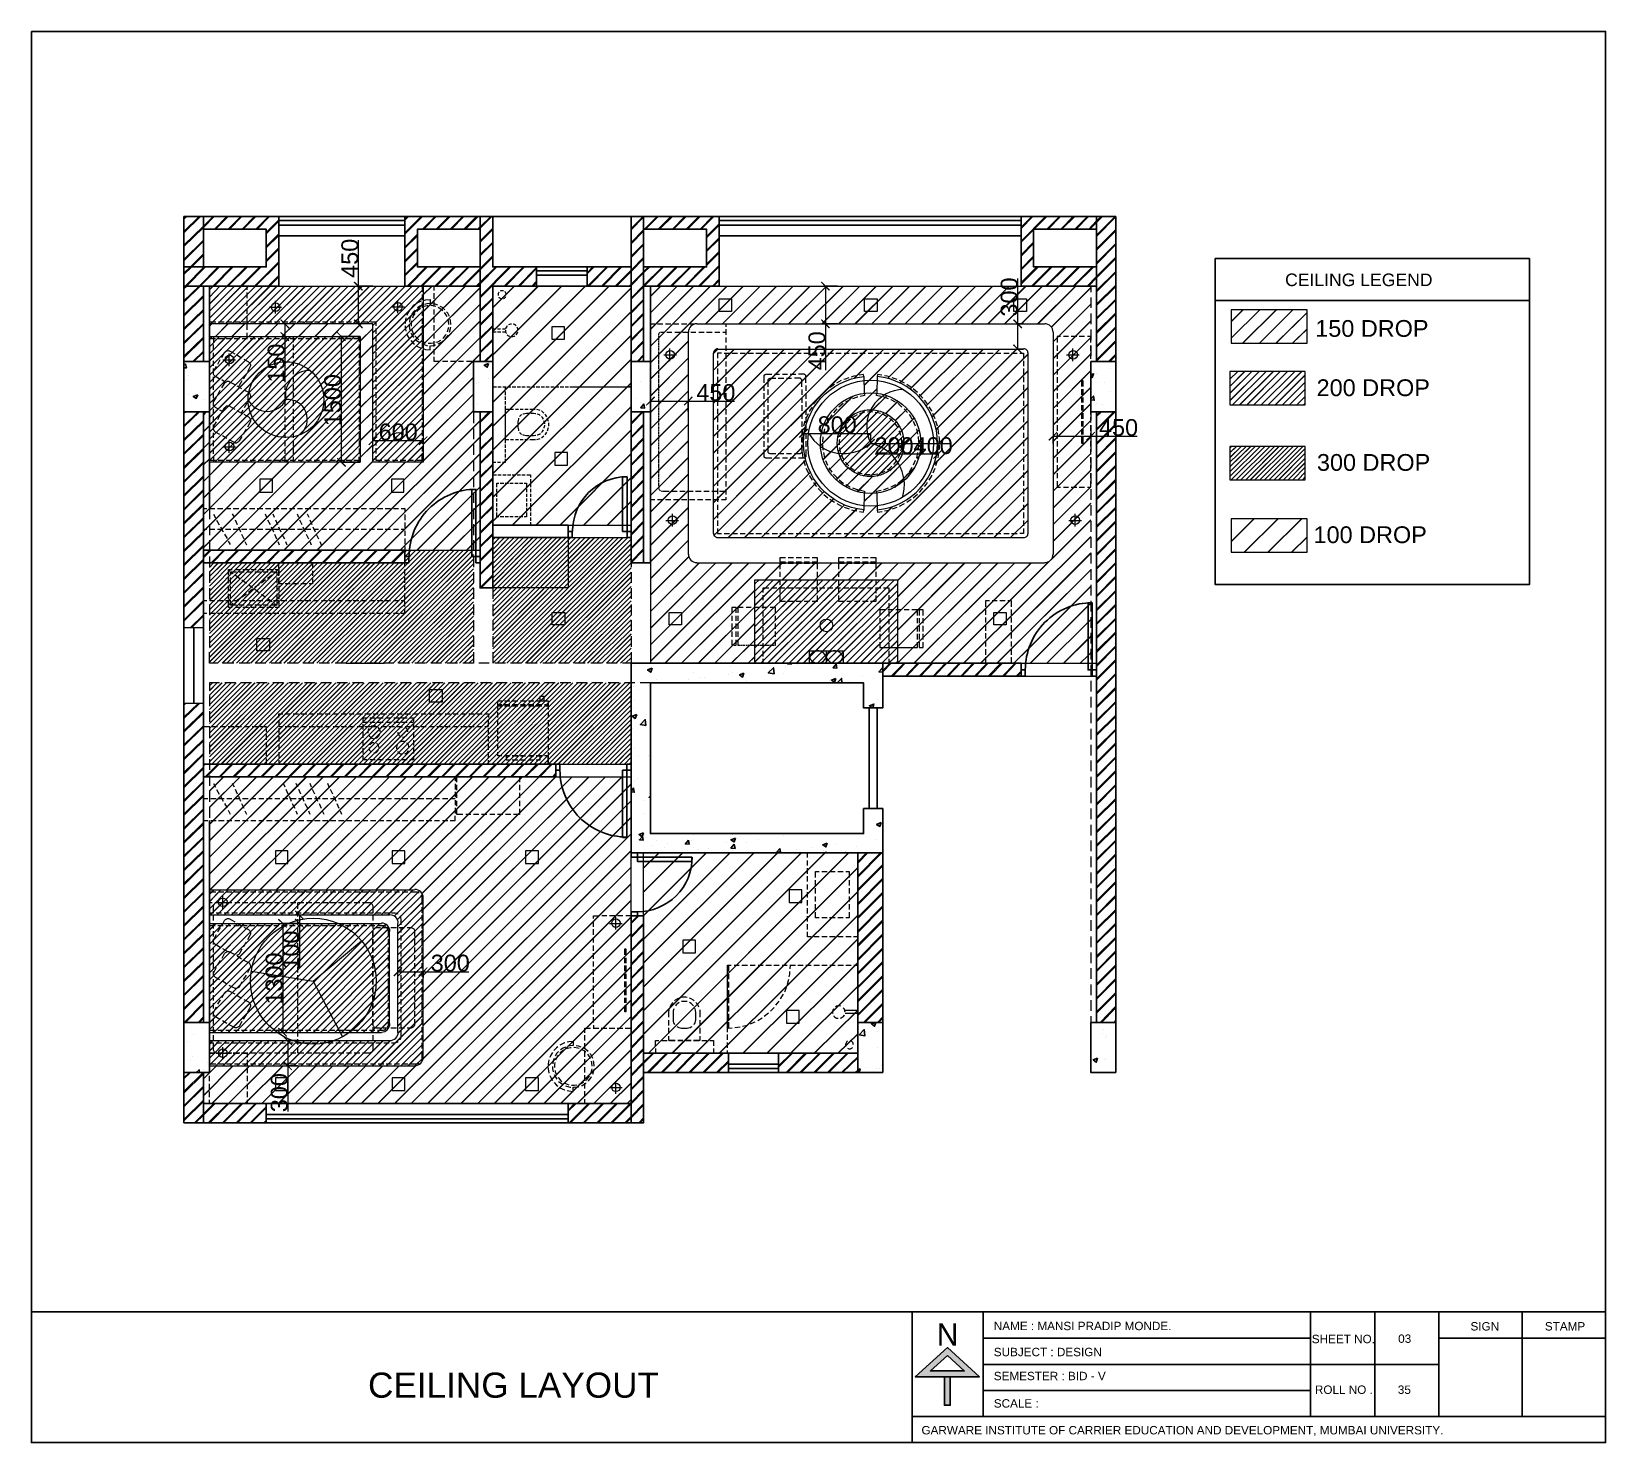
# Model space of a CAD drawing. Header units: millimetres. Extents: x 68955 to 118645, y -193284 to 16474.
# Drawn here: x 78232 to 97000, y -128433 to -111606 of the extents above; entities that cross this region are included whole.
import ezdxf

# ---------------------------------------------------------------- set-up
doc = ezdxf.new("R2010")
doc.units = ezdxf.units.MM
for name, color, linetype, true_color in [('PDF7_0', 7, 'Continuous', 0x535353), ('PDF7_celling', 7, 'Continuous', 0x00cc70), ('PDF7_coloum', 7, 'Continuous', 0x767676), ('PDF7_door', 7, 'Continuous', 0x535353), ('PDF7_dotted line', 7, 'Continuous', 0x535353), ('PDF7_fan', 7, 'Continuous', 0xff6778), ('PDF7_furniture', 7, 'Continuous', 0xab5246), ('PDF7_light', 7, 'Continuous', 0xff8e53), ('PDF7_plan', 7, 'Continuous', 0x989898), ('PDF7_wall', 7, 'Continuous', 0x929498), ('PDF7_window', 7, 'Continuous', 0x535353)]:
    doc.layers.add(name, color=color, linetype=linetype, true_color=true_color)
doc.layers.add('PDF7_Text', color=7, linetype='Continuous')
doc.styles.add('PDF Arial', font='arial.ttf')
doc.styles.add('PDF Yu Gothic', font='Yu Gothic.ttf')

msp = doc.modelspace()

# ---------------------------------------------------------------- texts
at = {"layer": 'PDF7_Text', "color": 251, "true_color": 0x535353, "char_height": 199.9725, "attachment_point": 7, "rotation": 90, "style": 'PDF Arial'}
for s, insert in [('450', (82129.917, -114543.697)), ('300', (89992.021, -115005.445)), ('450', (87699.492, -115646.988)), ('150', (81251.371, -115794.093)), ('1500', (81925.604, -116313.049)), ('100', (81427.08, -122793.859)), ('1300', (81226.99, -123210.658)), ('300', (81288.284, -124493.744))]:
    msp.add_mtext(s, dxfattribs=dict(at, insert=insert))
at = {"layer": 'PDF7_Text', "color": 251, "true_color": 0x535353, "attachment_point": 7, "style": 'PDF Arial'}
for s, insert, char_height in [('CEILING LEGEND', (93179.844, -114644.325), 149.97794), ('450', (86159.647, -116014.075), 199.9725), ('600', (82371.683, -116483.995), 199.9725), ('800', (87606.184, -116398.184), 199.9725), ('450', (90961.004, -116430.874), 199.9725), ('200400', (88284.503, -116647.446), 199.9725), ('300', (82992.794, -122817.837), 199.9725)]:
    msp.add_mtext(s, dxfattribs=dict(at, insert=insert, char_height=char_height))
at = {"layer": 'PDF7_Text', "attachment_point": 7}
for s, insert, char_height, style in [('150 DROP', (93539.435, -115249.944), 199.9725, 'PDF Arial'), ('200 DROP', (93555.781, -115956.868), 199.9725, 'PDF Arial'), ('300 DROP', (93559.867, -116847.809), 199.9725, 'PDF Arial'), ('100 DROP', (93519.004, -117709.874), 199.9725, 'PDF Arial'), ('N', (89024.116, -127277.181), 266.279, 'PDF Yu Gothic'), ('NAME : MANSI PRADIP MONDE.', (89706.522, -127094.312), 99.98627, 'PDF Arial'), ('SIGN', (95390.512, -127098.398), 99.9863, 'PDF Arial'), ('STAMP', (96277.231, -127098.398), 99.9863, 'PDF Arial'), ('SHEET NO.', (93498.573, -127249.59), 99.9863, 'PDF Arial'), ('03', (94528.311, -127245.572), 99.9863, 'PDF Arial'), ('SUBJECT : DESIGN', (89706.522, -127404.868), 99.98627, 'PDF Arial'), ('CEILING LAYOUT', (82245.008, -127902.715), 299.9588, 'PDF Arial'), ('SEMESTER : BID - V', (89706.522, -127690.906), 99.98627, 'PDF Arial'), ('ROLL NO .', (93535.349, -127854.356), 99.9863, 'PDF Arial'), ('35', (94524.225, -127854.425), 99.9863, 'PDF Arial'), ('SCALE :', (89706.522, -128017.807), 99.9863, 'PDF Arial'), ('GARWARE INSTITUTE OF CARRIER EDUCATION AND DEVELOPMENT, MUMBAI UNIVERSITY.', (88844.321, -128354.609), 99.98627, 'PDF Arial')]:
    msp.add_mtext(s, dxfattribs=dict(at, insert=insert, char_height=char_height, style=style))

# ---------------------------------------------------------------- hatches: boundary and pattern name
at = {"layer": 'PDF7_0', "transparency": 33554559}
for points in [[(82175.542, -114698.975), (82183.714, -114686.716), (82085.644, -114588.646), (82073.385, -114596.819)], [(87741.03, -114698.975), (87753.289, -114686.716), (87655.219, -114588.646), (87642.96, -114596.819)], [(81296.996, -115148.464), (81309.255, -115136.205), (81207.098, -115038.135), (81198.925, -115046.307)], [(82085.644, -115038.135), (82073.385, -115046.307), (82175.542, -115148.464), (82183.714, -115136.205)], [(87655.219, -115038.135), (87642.96, -115046.307), (87741.03, -115148.464), (87753.289, -115136.205)], [(90037.509, -115148.464), (90045.682, -115136.205), (89947.612, -115038.135), (89935.353, -115046.307)], [(81207.098, -115189.327), (81198.925, -115197.499), (81296.996, -115299.656), (81309.255, -115287.397)], [(81971.229, -115299.656), (81983.488, -115287.397), (81881.331, -115189.327), (81873.159, -115197.499)], [(89947.612, -115336.432), (89935.353, -115348.691), (90037.509, -115446.761), (90045.682, -115438.589)], [(85669.296, -115969.803), (85657.037, -115957.544), (85558.967, -116059.7), (85567.139, -116067.873)], [(86008.455, -116059.7), (86016.628, -116067.873), (86118.784, -115969.803), (86106.526, -115957.544)], [(87491.768, -116353.911), (87483.596, -116341.652), (87381.439, -116443.809), (87393.698, -116451.981)], [(88182.347, -116443.809), (88194.605, -116451.981), (88292.676, -116353.911), (88280.417, -116341.652)], [(82359.424, -116439.723), (82347.165, -116431.55), (82249.095, -116529.62), (82257.267, -116541.879)], [(82845.689, -116529.62), (82857.948, -116541.879), (82956.018, -116439.723), (82947.845, -116431.55)], [(88292.676, -116472.413), (88280.417, -116460.154), (88182.347, -116562.31), (88194.605, -116574.569)], [(88582.8, -116562.31), (88590.973, -116574.569), (88693.129, -116472.413), (88680.87, -116460.154)], [(90466.567, -116386.601), (90458.394, -116378.429), (90356.238, -116476.499), (90368.496, -116488.758)], [(90805.726, -116476.499), (90817.985, -116488.758), (90916.056, -116386.601), (90907.883, -116378.429)], [(81881.331, -116688.985), (81873.159, -116697.157), (81971.229, -116799.314), (81983.488, -116787.055)], [(88893.356, -116603.173), (88881.097, -116595.001), (88783.027, -116693.071), (88791.199, -116705.33)], [(88983.254, -116693.071), (88991.426, -116705.33), (89093.583, -116603.173), (89081.324, -116595.001)], [(81472.705, -122197.265), (81480.877, -122185.006), (81382.807, -122086.936), (81370.548, -122095.109)], [(81272.478, -122295.336), (81280.651, -122287.163), (81182.58, -122185.006), (81170.322, -122197.265)], [(81382.807, -122185.006), (81370.548, -122197.265), (81472.705, -122295.336), (81480.877, -122287.163)], [(82657.721, -122773.428), (82645.462, -122765.256), (82547.392, -122863.326), (82559.651, -122875.585)], [(82845.689, -122863.326), (82857.948, -122875.585), (82956.018, -122773.428), (82947.845, -122765.256)], [(81182.58, -123484.438), (81170.322, -123496.696), (81272.478, -123594.767), (81280.651, -123586.594)], [(81333.772, -123696.923), (81341.945, -123684.664), (81243.874, -123586.594), (81231.616, -123594.767)], [(81243.874, -123884.891), (81231.616, -123897.15), (81333.772, -123995.22), (81341.945, -123987.048)]]:
    msp.add_hatch(color=256, dxfattribs=at).paths.add_polyline_path(points)
at = {"layer": 'PDF7_wall', "transparency": 33554559}
h = msp.add_hatch(color=256, dxfattribs=at)
h.paths.add_polyline_path([(89461.346, -127578.872), (89257.033, -127394.99), (89154.877, -127301.006), (89048.634, -127394.99), (88848.407, -127578.872), (88770.768, -127648.338), (89118.1, -127648.338), (89118.1, -127987.498), (89187.567, -127987.498), (89187.567, -127648.338), (89534.899, -127648.338)])
h.paths.add_polyline_path([(89355.104, -127578.872), (88950.564, -127578.872), (89154.877, -127394.99)], flags=0)

# ---------------------------------------------------------------- linework, layer by layer
at = {"layer": 'PDF7_0', "color": 7, "lineweight": 25}
msp.add_lwpolyline([(78232.3, -111605.675), (97000.499, -111605.675), (97000.499, -128432.9), (78232.3, -128432.9)], close=True, dxfattribs=at)
for points in [[(83581.216, -114641.768), (83033.657, -114641.768)], [(83732.408, -115164.809), (83732.408, -115144.378)], [(83732.408, -115266.966), (83732.408, -115254.707), (83732.408, -115230.189), (83732.408, -115217.93)], [(83732.408, -115320.087), (83732.408, -115340.518)], [(84631.385, -117493.978), (84631.385, -117641.084)], [(88382.573, -123423.144), (88382.573, -121400.444)], [(97000.499, -126876.035), (78232.3, -126876.035)], [(88733.992, -126876.035), (88733.992, -128432.9)], [(89579.848, -126876.035), (89579.848, -128122.345)], [(93482.228, -126876.035), (93482.228, -128122.345)], [(94250.445, -126876.035), (94250.445, -128122.345)], [(95014.576, -126876.035), (95014.576, -128122.345)], [(96007.537, -126876.035), (96007.537, -128122.345)], [(89579.848, -127186.591), (89579.848, -127186.591)], [(89579.848, -127186.591), (93482.228, -127186.591)], [(95014.576, -127186.591), (97000.499, -127186.591)], [(89579.848, -127501.233), (89579.848, -127501.233)], [(89579.848, -127501.233), (95014.576, -127501.233)], [(89579.848, -127811.789), (89579.848, -127811.789)], [(89579.848, -127811.789), (93482.228, -127811.789)], [(88733.992, -128122.345), (97000.499, -128122.345)], [(89579.848, -128122.345), (89579.848, -128122.345)]]:
    msp.add_lwpolyline(points, dxfattribs=at)
at = {"layer": 'PDF7_celling', "color": 61, "lineweight": 13, "true_color": 0xd3e47f}
for points in [[(80398.018, -114641.768), (80353.069, -114686.716), (80393.932, -114641.768)], [(80353.069, -114854.253), (80565.555, -114641.768), (80353.069, -114858.339)], [(80737.178, -114641.768), (80353.069, -115025.876), (80733.092, -114641.768)], [(80622.763, -115091.256), (81072.251, -114641.768)], [(80626.849, -115091.256), (81076.338, -114641.768)], [(81162.149, -114641.768), (80708.574, -115091.256), (81158.063, -114641.768)], [(80961.922, -115091.256), (81415.497, -114641.768), (80966.009, -115091.256)], [(81501.309, -114641.768), (81047.734, -115091.256), (81497.223, -114641.768)], [(81301.082, -115091.256), (81754.657, -114641.768), (81305.168, -115091.256)], [(81386.893, -115091.256), (81836.382, -114641.768)], [(81390.98, -115091.256), (81840.469, -114641.768)], [(81726.053, -115091.256), (82175.542, -114641.768)], [(81730.139, -115091.256), (82179.628, -114641.768)], [(82265.44, -114641.768), (81811.865, -115091.256), (82261.353, -114641.768)], [(82065.213, -115091.256), (82518.788, -114641.768), (82069.299, -115091.256)], [(82604.599, -114641.768), (82151.024, -115091.256), (82600.513, -114641.768)], [(82302.216, -115279.224), (82902.897, -114682.63), (82302.216, -115283.311)], [(82302.216, -115365.036), (82902.897, -114764.355)], [(82302.216, -115369.122), (82902.897, -114768.442)], [(82902.897, -114854.253), (82302.216, -115450.847), (82902.897, -114850.167)], [(82302.216, -115704.196), (82902.897, -115103.515)], [(82302.216, -115708.282), (82902.897, -115107.601)], [(82902.897, -115193.413), (82302.216, -115790.007), (82902.897, -115189.327)], [(80561.469, -115242.448), (80353.069, -115450.847), (80557.382, -115242.448)], [(80353.069, -115532.573), (80643.194, -115242.448), (80353.069, -115536.659)], [(80900.628, -115242.448), (80353.069, -115790.007), (80896.542, -115242.448)], [(80353.069, -115871.732), (80982.354, -115242.448)], [(80353.069, -116210.892), (81321.513, -115242.448)], [(80353.069, -116296.703), (81407.325, -115242.448), (80353.069, -116300.79)], [(81664.759, -115242.448), (80353.069, -116554.138), (81660.673, -115242.448)], [(80353.069, -116635.863), (81746.484, -115242.448), (80353.069, -116639.949)], [(80353.069, -115875.819), (80986.44, -115242.448)], [(80353.069, -116214.978), (81325.6, -115242.448)], [(80500.175, -116742.106), (81999.833, -115242.448)], [(80504.261, -116742.106), (82003.919, -115242.448)], [(82151.024, -115348.691), (80757.609, -116742.106), (82151.024, -115344.605)], [(80839.334, -116742.106), (82151.024, -115430.416), (80843.421, -116742.106)], [(82302.216, -116043.355), (82902.897, -115446.761), (82302.216, -116047.442)], [(82902.897, -115532.573), (82302.216, -116129.167), (82902.897, -115528.486)], [(82151.024, -115687.851), (81096.769, -116742.106), (82151.024, -115683.764)], [(81178.494, -116742.106), (82151.024, -115769.576)], [(81182.58, -116742.106), (82151.024, -115773.662)], [(82302.216, -116382.515), (82902.897, -115785.921), (82302.216, -116386.601)], [(92701.752, -115659.247), (92521.956, -115839.042), (92697.666, -115659.247)], [(92521.956, -115920.767), (92783.477, -115659.247), (92521.956, -115924.854)], [(92521.956, -116006.579), (92869.289, -115659.247), (92521.956, -116010.665)], [(92636.372, -116059.7), (93036.825, -115659.247)], [(92640.458, -116059.7), (93040.912, -115659.247)], [(92722.183, -116059.7), (93122.637, -115659.247), (92726.269, -116059.7)], [(93380.071, -115659.247), (92979.618, -116059.7), (93375.985, -115659.247)], [(93061.343, -116059.7), (93420.934, -115700.109)], [(93065.429, -116059.7), (93420.934, -115704.196)], [(81264.306, -116742.106), (82151.024, -115855.387), (81268.392, -116742.106)], [(82902.897, -115871.732), (82302.216, -116468.326), (82902.897, -115867.646)], [(82151.024, -116112.822), (81521.74, -116742.106), (82151.024, -116108.735)], [(82302.216, -116721.675), (82902.897, -116125.08), (82302.216, -116725.761)], [(93400.503, -116059.7), (93420.934, -116039.269)], [(93404.589, -116059.7), (93420.934, -116043.355)], [(81603.465, -116742.106), (82151.024, -116194.547), (81607.552, -116742.106)], [(82902.897, -116210.892), (82367.596, -116742.106), (82902.897, -116206.806)], [(82151.024, -116451.981), (81860.9, -116742.106), (82151.024, -116447.895)], [(81942.625, -116742.106), (82151.024, -116533.707), (81946.711, -116742.106)], [(82620.944, -116742.106), (82902.897, -116464.24), (82625.031, -116742.106)], [(82706.756, -116742.106), (82902.897, -116545.965)], [(82710.842, -116742.106), (82902.897, -116550.052)], [(82902.897, -116635.863), (82792.567, -116742.106), (82902.897, -116631.777)], [(86858.398, -118446.077), (87160.781, -118143.694)], [(87250.679, -118143.694), (86858.398, -118531.889), (87246.593, -118143.694)], [(86858.398, -118785.237), (87504.027, -118143.694), (86858.398, -118789.323)], [(87589.839, -118143.694), (86858.398, -118871.048), (87585.752, -118143.694)], [(86858.398, -119124.397), (87843.187, -118143.694), (86858.398, -119128.483)], [(86858.398, -118450.163), (87164.867, -118143.694)], [(87928.998, -118143.694), (86927.864, -119140.742), (87924.912, -118143.694)], [(87009.589, -119140.742), (88010.724, -118143.694), (87013.676, -119140.742)], [(88268.158, -118143.694), (87267.024, -119140.742), (88264.072, -118143.694)], [(87348.749, -119140.742), (88349.883, -118143.694), (87352.835, -119140.742)], [(87434.561, -119140.742), (88435.695, -118143.694), (87438.647, -119140.742)], [(88558.283, -118192.729), (87606.184, -119140.742), (88558.283, -118188.643)], [(87773.72, -119140.742), (88558.283, -118360.266), (87777.807, -119140.742)], [(88558.283, -118531.889), (87945.343, -119140.742), (88558.283, -118527.802)], [(88112.88, -119140.742), (88558.283, -118699.425), (88116.966, -119140.742)], [(88558.283, -118871.048), (88284.503, -119140.742), (88558.283, -118866.962)], [(88452.04, -119140.742), (88558.283, -119038.585), (88456.126, -119140.742)], [(80410.277, -121841.76), (80353.069, -121898.968), (80406.191, -121841.76)], [(80353.069, -121980.693), (80492.002, -121841.76), (80353.069, -121984.78)], [(80361.242, -122140.058), (80663.625, -121841.76), (80365.328, -122140.058)], [(80749.437, -121841.76), (80447.053, -122140.058), (80745.35, -121841.76)], [(80835.248, -121841.76), (80532.865, -122140.058), (80831.162, -121841.76)], [(80700.402, -122140.058), (81002.785, -121841.76), (80704.488, -122140.058)], [(81174.408, -121841.76), (80872.025, -122140.058), (81170.322, -121841.76)], [(81039.561, -122140.058), (81341.945, -121841.76), (81043.648, -122140.058)], [(81513.568, -121841.76), (81211.184, -122140.058), (81509.481, -121841.76)], [(81378.721, -122140.058), (81681.104, -121841.76), (81382.807, -122140.058)], [(81464.532, -122140.058), (81766.916, -121841.76), (81468.619, -122140.058)], [(81852.727, -121841.76), (81550.344, -122140.058), (81848.641, -121841.76)], [(81803.692, -122140.058), (82106.076, -121841.76), (81807.778, -122140.058)], [(82191.887, -121841.76), (81889.504, -122140.058), (82187.801, -121841.76)], [(82277.699, -121841.76), (81975.315, -122140.058), (82273.612, -121841.76)], [(82142.852, -122140.058), (82445.235, -121841.76), (82146.938, -122140.058)], [(82616.858, -121841.76), (82314.475, -122140.058), (82612.772, -121841.76)], [(82482.012, -122140.058), (82784.395, -121841.76), (82486.098, -122140.058)], [(82902.897, -121980.693), (82600.513, -122278.99), (82902.897, -121976.607)], [(82600.513, -122360.716), (82902.897, -122062.419), (82600.513, -122364.802)], [(80353.069, -122319.853), (80430.708, -122242.214)], [(80353.069, -122659.013), (80769.868, -122242.214)], [(80353.069, -122744.824), (80855.679, -122242.214), (80353.069, -122748.911)], [(80353.069, -122998.173), (81109.028, -122242.214)], [(80353.069, -123083.984), (81194.839, -122242.214)], [(80353.069, -123423.144), (81533.999, -122242.214)], [(80353.069, -122323.939), (80434.795, -122242.214)], [(80353.069, -122663.099), (80773.954, -122242.214)], [(80353.069, -123002.259), (81113.114, -122242.214)], [(80353.069, -123088.07), (81198.925, -122242.214)], [(80353.069, -123427.23), (81538.085, -122242.214)], [(80487.916, -123541.645), (81791.433, -122242.214), (80492.002, -123541.645)], [(80573.727, -123541.645), (81873.159, -122242.214)], [(80577.814, -123541.645), (81877.245, -122242.214)], [(80912.887, -123541.645), (82212.318, -122242.214)], [(80916.973, -123541.645), (82216.405, -122242.214)], [(82453.408, -122258.559), (81170.322, -123541.645), (82453.408, -122254.473)], [(81252.047, -123541.645), (82494.27, -122299.422)], [(81256.133, -123541.645), (82494.27, -122303.508)], [(82902.897, -122319.853), (82600.513, -122618.15), (82902.897, -122315.767)], [(82600.513, -122699.875), (82902.897, -122401.578), (82600.513, -122703.962)], [(82600.513, -122785.687), (82902.897, -122487.39), (82600.513, -122789.773)], [(81591.207, -123541.645), (82502.443, -122630.409)], [(81595.293, -123541.645), (82502.443, -122634.495)], [(82902.897, -122659.013), (82600.513, -122957.31), (82902.897, -122654.927)], [(82600.513, -123124.847), (82902.897, -122826.55), (82600.513, -123128.933)], [(81930.366, -123541.645), (82502.443, -122969.569)], [(81934.453, -123541.645), (82502.443, -122973.655)], [(82016.178, -123541.645), (82502.443, -123055.38)], [(82020.264, -123541.645), (82502.443, -123059.466)], [(82902.897, -122998.173), (82600.513, -123296.47), (82902.897, -122994.086)], [(82600.513, -123464.006), (82902.897, -123165.709), (82600.513, -123468.093)], [(82600.513, -123549.818), (82902.897, -123251.521), (82600.513, -123553.904)], [(82294.044, -123942.099), (82902.897, -123333.246)], [(82298.13, -123942.099), (82902.897, -123337.332)], [(82355.337, -123541.645), (82502.443, -123394.54)], [(82359.424, -123541.645), (82502.443, -123398.626)], [(82379.855, -123942.099), (82902.897, -123419.057)], [(82383.941, -123942.099), (82902.897, -123423.144)], [(80353.069, -123762.303), (80475.657, -123639.716), (80353.069, -123766.39)], [(80647.28, -123639.716), (80353.069, -123933.926), (80643.194, -123639.716)], [(80512.433, -123942.099), (80814.817, -123639.716), (80516.52, -123942.099)], [(80986.44, -123639.716), (80684.056, -123942.099), (80982.354, -123639.716)], [(80851.593, -123942.099), (81153.977, -123639.716), (80855.679, -123942.099)], [(80937.405, -123942.099), (81239.788, -123639.716), (80941.491, -123942.099)], [(81325.6, -123639.716), (81023.216, -123942.099), (81321.513, -123639.716)], [(81276.564, -123942.099), (81578.948, -123639.716), (81280.651, -123942.099)], [(81664.759, -123639.716), (81362.376, -123942.099), (81660.673, -123639.716)], [(81750.571, -123639.716), (81448.187, -123942.099), (81746.484, -123639.716)], [(81615.724, -123942.099), (81918.107, -123639.716), (81619.81, -123942.099)], [(82089.73, -123639.716), (81787.347, -123942.099), (82085.644, -123639.716)], [(81954.884, -123942.099), (82257.267, -123639.716), (81958.97, -123942.099)], [(82428.89, -123639.716), (82126.507, -123942.099), (82424.804, -123639.716)], [(82514.702, -123639.716), (82212.318, -123942.099), (82510.615, -123639.716)], [(82457.494, -123525.3), (82486.098, -123496.696)], [(82461.58, -123521.214), (82482.012, -123500.783)], [(82719.015, -123942.099), (82902.897, -123758.217)], [(82723.101, -123942.099), (82902.897, -123762.303)]]:
    msp.add_lwpolyline(points, dxfattribs=at)
for points in [[(80479.743, -114641.768), (80353.069, -114772.528)], [(80651.366, -114641.768), (80353.069, -114940.065)], [(80818.903, -114641.768), (80369.414, -115091.256)], [(80904.715, -114641.768), (80455.226, -115091.256)], [(80990.526, -114641.768), (80541.037, -115091.256)], [(81243.874, -114641.768), (80794.386, -115091.256)], [(81329.686, -114641.768), (80880.197, -115091.256)], [(81583.034, -114641.768), (81133.545, -115091.256)], [(81668.846, -114641.768), (81219.357, -115091.256)], [(81922.194, -114641.768), (81472.705, -115091.256)], [(82008.005, -114641.768), (81558.516, -115091.256)], [(82093.817, -114641.768), (81644.328, -115091.256)], [(82347.165, -114641.768), (81897.676, -115091.256)], [(82432.976, -114641.768), (81983.488, -115091.256)], [(82686.325, -114641.768), (82236.836, -115091.256)], [(82772.136, -114641.768), (82302.216, -115111.688)], [(82857.948, -114641.768), (82302.216, -115197.499)], [(82902.897, -114935.978), (82302.216, -115536.659)], [(82902.897, -115021.79), (82302.216, -115622.47)], [(80389.846, -115242.448), (80353.069, -115279.224)], [(80475.657, -115242.448), (80353.069, -115365.036)], [(80729.005, -115242.448), (80353.069, -115618.384)], [(80814.817, -115242.448), (80353.069, -115704.196)], [(81068.165, -115242.448), (80353.069, -115957.544)], [(81153.977, -115242.448), (80353.069, -116043.355)], [(81239.788, -115242.448), (80353.069, -116129.167)], [(81493.136, -115242.448), (80353.069, -116382.515)], [(81578.948, -115242.448), (80353.069, -116468.326)], [(81832.296, -115242.448), (80353.069, -116721.675)], [(81918.107, -115242.448), (80418.449, -116742.106)], [(82085.644, -115242.448), (80585.986, -116742.106)], [(82151.024, -115262.879), (80671.798, -116742.106)], [(82902.897, -115275.138), (82302.216, -115875.819)], [(82902.897, -115360.95), (82302.216, -115961.63)], [(82151.024, -115516.228), (80925.146, -116742.106)], [(82151.024, -115602.039), (81010.957, -116742.106)], [(82902.897, -115614.298), (82302.216, -116214.978)], [(82902.897, -115700.109), (82302.216, -116300.79)], [(92530.129, -115659.247), (92521.956, -115667.419)], [(92615.94, -115659.247), (92521.956, -115753.231)], [(92955.1, -115659.247), (92554.646, -116059.7)], [(93208.448, -115659.247), (92807.995, -116059.7)], [(93294.26, -115659.247), (92893.806, -116059.7)], [(93420.934, -115785.921), (93147.154, -116059.7)], [(82151.024, -115941.199), (81350.117, -116742.106)], [(82902.897, -115953.458), (82302.216, -116554.138)], [(93420.934, -115871.732), (93232.966, -116059.7)], [(93420.934, -115957.544), (93318.777, -116059.7)], [(82151.024, -116027.01), (81435.929, -116742.106)], [(82902.897, -116039.269), (82302.216, -116639.949)], [(82151.024, -116280.358), (81689.277, -116742.106)], [(82902.897, -116292.617), (82453.408, -116742.106)], [(82151.024, -116366.17), (81775.088, -116742.106)], [(82902.897, -116378.429), (82539.219, -116742.106)], [(82151.024, -116619.518), (82028.437, -116742.106)], [(82151.024, -116705.33), (82114.248, -116742.106)], [(82902.897, -116717.588), (82878.379, -116742.106)], [(86907.433, -118143.694), (86858.398, -118192.729)], [(86993.244, -118143.694), (86858.398, -118278.54)], [(87079.056, -118143.694), (86858.398, -118364.352)], [(87332.404, -118143.694), (86858.398, -118617.7)], [(87418.216, -118143.694), (86858.398, -118703.512)], [(87671.564, -118143.694), (86858.398, -118956.86)], [(87757.375, -118143.694), (86858.398, -119042.671)], [(88096.535, -118143.694), (87095.401, -119140.742)], [(88182.347, -118143.694), (87181.212, -119140.742)], [(88521.506, -118143.694), (87520.372, -119140.742)], [(88558.283, -118274.454), (87691.995, -119140.742)], [(88558.283, -118446.077), (87859.532, -119140.742)], [(88558.283, -118613.614), (88031.155, -119140.742)], [(88558.283, -118785.237), (88198.692, -119140.742)], [(88558.283, -118952.774), (88370.315, -119140.742)], [(88558.283, -119124.397), (88537.851, -119140.742)], [(80577.814, -121841.76), (80353.069, -122066.505)], [(80916.973, -121841.76), (80618.676, -122140.058)], [(81088.596, -121841.76), (80786.213, -122140.058)], [(81256.133, -121841.76), (80957.836, -122140.058)], [(81427.756, -121841.76), (81125.373, -122140.058)], [(81595.293, -121841.76), (81296.996, -122140.058)], [(81934.453, -121841.76), (81636.155, -122140.058)], [(82020.264, -121841.76), (81721.967, -122140.058)], [(82359.424, -121841.76), (82061.127, -122140.058)], [(82531.047, -121841.76), (82228.663, -122140.058)], [(82698.583, -121841.76), (82400.286, -122140.058)], [(82853.861, -121858.106), (82555.564, -122156.403)], [(82894.724, -121903.054), (82592.341, -122201.351)], [(82902.897, -122148.23), (82600.513, -122446.527)], [(80516.52, -122242.214), (80353.069, -122405.665)], [(80602.331, -122242.214), (80353.069, -122491.476)], [(80688.143, -122242.214), (80353.069, -122577.288)], [(80941.491, -122242.214), (80353.069, -122830.636)], [(81027.302, -122242.214), (80353.069, -122916.447)], [(81280.651, -122242.214), (80353.069, -123169.795)], [(81366.462, -122242.214), (80353.069, -123255.607)], [(81452.274, -122242.214), (80353.069, -123341.418)], [(81619.81, -122242.214), (80353.069, -123508.955)], [(81705.622, -122242.214), (80406.191, -123541.645)], [(81958.97, -122242.214), (80659.539, -123541.645)], [(82044.782, -122242.214), (80745.35, -123541.645)], [(82130.593, -122242.214), (80831.162, -123541.645)], [(82298.13, -122242.214), (80998.699, -123541.645)], [(82383.941, -122242.214), (81084.51, -123541.645)], [(82902.897, -122234.042), (82600.513, -122532.339)], [(82502.443, -122377.061), (81337.858, -123541.645)], [(82502.443, -122462.872), (81423.67, -123541.645)], [(82502.443, -122548.684), (81509.481, -123541.645)], [(82502.443, -122716.22), (81677.018, -123541.645)], [(82902.897, -122573.201), (82600.513, -122871.498)], [(82902.897, -122740.738), (82600.513, -123043.121)], [(82502.443, -122802.032), (81762.83, -123541.645)], [(82502.443, -122887.843), (81848.641, -123541.645)], [(82902.897, -122912.361), (82600.513, -123210.658)], [(82902.897, -123079.898), (82600.513, -123382.281)], [(82502.443, -123141.192), (82101.989, -123541.645)], [(82502.443, -123227.003), (82187.801, -123541.645)], [(82502.443, -123312.815), (82273.612, -123541.645)], [(80389.846, -123639.716), (80353.069, -123680.578)], [(80561.469, -123639.716), (80353.069, -123848.115)], [(80729.005, -123639.716), (80430.708, -123942.099)], [(80900.628, -123639.716), (80598.245, -123942.099)], [(81068.165, -123639.716), (80769.868, -123942.099)], [(81407.325, -123639.716), (81109.028, -123942.099)], [(81493.136, -123639.716), (81194.839, -123942.099)], [(81832.296, -123639.716), (81533.999, -123942.099)], [(82003.919, -123639.716), (81701.536, -123942.099)], [(82171.456, -123639.716), (81873.159, -123942.099)], [(82343.079, -123639.716), (82040.695, -123942.099)], [(82902.897, -123504.869), (82465.667, -123942.099)], [(82902.897, -123590.68), (82551.478, -123942.099)], [(82902.897, -123676.492), (82637.29, -123942.099)], [(82902.897, -123844.029), (82804.826, -123942.099)]]:
    msp.add_lwpolyline(points, close=True, dxfattribs=at)
at = {"layer": 'PDF7_celling', "lineweight": 13}
for points in [[(82902.897, -114641.768), (82902.897, -116742.106), (82302.216, -116742.106), (82302.216, -115091.256), (80353.069, -115091.256), (80353.069, -114641.768), (82682.238, -114641.768)], [(82902.897, -114743.924), (83005.053, -114641.768)], [(82902.897, -114944.151), (83205.28, -114641.768), (82902.897, -114948.237)], [(82902.897, -115140.291), (83401.42, -114641.768)], [(82902.897, -114748.01), (83009.139, -114641.768)], [(82902.897, -115144.378), (83405.507, -114641.768)], [(83581.216, -114662.199), (82902.897, -115340.518), (83581.216, -114658.113)], [(85612.088, -114760.269), (85730.59, -114641.768)], [(85612.088, -115156.636), (86126.957, -114641.768)], [(86327.184, -114641.768), (85612.088, -115356.863), (86323.097, -114641.768)], [(85612.088, -115553.004), (86523.324, -114641.768)], [(85612.088, -114764.355), (85734.676, -114641.768)], [(85612.088, -115160.723), (86131.043, -114641.768)], [(85612.088, -115557.09), (86527.411, -114641.768)], [(86269.976, -115091.256), (86719.465, -114641.768)], [(86274.062, -115091.256), (86723.551, -114641.768)], [(86433.427, -114641.768), (90033.423, -114641.768)], [(86666.343, -115091.256), (87115.832, -114641.768)], [(86670.43, -115091.256), (87119.919, -114641.768)], [(87062.711, -115091.256), (87512.2, -114641.768)], [(87066.797, -115091.256), (87516.286, -114641.768)], [(87258.851, -115091.256), (87712.426, -114641.768), (87262.938, -115091.256)], [(87459.078, -115091.256), (87908.567, -114641.768)], [(87463.164, -115091.256), (87912.653, -114641.768)], [(87655.219, -115091.256), (88108.794, -114641.768), (87659.305, -115091.256)], [(87855.446, -115091.256), (88304.934, -114641.768)], [(87859.532, -115091.256), (88309.021, -114641.768)], [(88051.586, -115091.256), (88501.075, -114641.768)], [(88055.672, -115091.256), (88505.161, -114641.768)], [(88705.388, -114641.768), (88251.813, -115091.256), (88701.302, -114641.768)], [(88447.954, -115091.256), (88897.442, -114641.768)], [(88452.04, -115091.256), (88901.529, -114641.768)], [(88844.321, -115091.256), (89293.81, -114641.768)], [(88848.407, -115091.256), (89297.896, -114641.768)], [(89240.688, -115091.256), (89690.177, -114641.768)], [(89244.775, -115091.256), (89694.263, -114641.768)], [(89436.829, -115091.256), (89890.404, -114641.768), (89440.915, -115091.256)], [(89637.056, -115091.256), (90086.544, -114641.768)], [(89641.142, -115091.256), (90090.631, -114641.768)], [(89833.196, -115091.256), (90282.685, -114641.768)], [(89837.282, -115091.256), (90286.771, -114641.768)], [(90033.423, -115091.256), (90482.912, -114641.768)], [(90037.509, -115091.256), (90486.998, -114641.768)], [(90229.564, -115091.256), (90679.052, -114641.768)], [(90233.65, -115091.256), (90683.139, -114641.768)], [(90388.928, -115132.119), (90862.934, -114658.113)], [(90393.014, -115132.119), (90862.934, -114662.199)], [(82902.897, -115536.659), (83581.216, -114858.339), (82902.897, -115540.745)], [(92538.301, -115062.652), (92677.234, -114923.72)], [(92538.301, -115066.739), (92681.321, -114923.72)], [(92673.148, -115324.173), (93073.602, -114923.72)], [(92677.234, -115324.173), (93077.688, -114923.72)], [(93069.515, -115324.173), (93441.365, -114956.41), (93073.602, -115324.173)], [(80353.069, -115115.774), (80377.587, -115091.256)], [(80353.069, -115119.86), (80381.673, -115091.256)], [(80577.814, -115091.256), (80426.622, -115242.448), (80573.727, -115091.256)], [(80622.763, -115242.448), (80773.954, -115091.256)], [(80626.849, -115242.448), (80778.041, -115091.256)], [(80974.181, -115091.256), (80822.989, -115242.448), (80970.095, -115091.256)], [(81019.13, -115242.448), (81170.322, -115091.256), (81023.216, -115242.448)], [(81370.548, -115091.256), (81219.357, -115242.448), (81366.462, -115091.256)], [(81415.497, -115242.448), (81566.689, -115091.256), (81419.584, -115242.448)], [(81611.638, -115242.448), (81762.83, -115091.256)], [(81615.724, -115242.448), (81766.916, -115091.256)], [(81811.865, -115242.448), (81963.056, -115091.256), (81815.951, -115242.448)], [(82008.005, -115242.448), (82159.197, -115091.256)], [(82012.092, -115242.448), (82163.283, -115091.256)], [(82151.024, -115295.569), (82302.216, -115148.464), (82151.024, -115299.656)], [(83581.216, -115058.566), (82902.897, -115736.886), (83581.216, -115054.48)], [(86061.577, -115193.413), (86061.577, -117841.31)], [(86163.733, -115091.256), (90311.289, -115091.256)], [(90413.445, -115503.969), (90862.934, -115054.48)], [(90413.445, -115508.055), (90862.934, -115058.566)], [(90413.445, -115193.413), (90413.445, -117841.31)], [(93441.365, -115156.636), (93269.742, -115324.173), (93441.365, -115152.55)], [(82151.024, -115495.796), (82302.216, -115344.605)], [(82151.024, -115499.882), (82302.216, -115348.691)], [(82902.897, -115933.026), (83581.216, -115254.707), (82902.897, -115937.112)], [(85612.088, -115749.144), (86061.577, -115299.656)], [(85612.088, -115753.231), (86061.577, -115303.742)], [(86363.96, -117592.048), (86363.96, -115442.675), (86412.995, -115393.64), (90062.027, -115393.64)], [(86613.222, -115393.64), (86363.96, -115642.902), (86609.136, -115393.64)], [(86363.96, -115839.042), (86809.363, -115393.64)], [(86363.96, -116035.183), (87005.503, -115393.64)], [(86363.96, -116235.41), (87205.73, -115393.64)], [(86363.96, -116431.55), (87401.871, -115393.64)], [(86363.96, -116631.777), (87602.097, -115393.64), (86363.96, -116635.863)], [(86363.96, -116827.917), (87798.238, -115393.64)], [(86363.96, -117224.285), (88194.605, -115393.64)], [(86363.96, -115446.761), (86417.082, -115393.64)], [(86363.96, -115843.128), (86813.449, -115393.64)], [(86363.96, -116039.269), (87009.589, -115393.64)], [(86363.96, -116239.496), (87209.816, -115393.64)], [(86363.96, -116435.636), (87405.957, -115393.64)], [(86363.96, -116832.004), (87802.324, -115393.64)], [(86363.96, -117228.371), (88198.692, -115393.64)], [(88043.414, -115740.972), (88394.832, -115393.64), (88047.5, -115740.972)], [(88161.915, -115822.697), (88590.973, -115393.64)], [(88161.915, -115826.783), (88595.059, -115393.64)], [(88791.199, -115393.64), (88439.781, -115745.058), (88787.113, -115393.64)], [(88582.8, -115798.18), (88987.34, -115393.64)], [(88586.886, -115798.18), (88991.426, -115393.64)], [(88705.388, -115871.732), (89183.481, -115393.64)], [(88709.474, -115871.732), (89187.567, -115393.64)], [(88811.631, -115961.63), (89383.707, -115393.64)], [(88815.717, -115961.63), (89387.794, -115393.64)], [(89583.934, -115393.64), (88901.529, -116071.959), (89579.848, -115393.64)], [(88970.995, -116198.633), (89780.075, -115393.64), (88970.995, -116202.719)], [(89020.03, -116349.825), (89976.215, -115393.64)], [(89020.03, -116353.911), (89980.302, -115393.64)], [(82151.024, -115691.937), (82302.216, -115544.831), (82151.024, -115696.023)], [(83581.216, -115454.934), (82902.897, -116133.253), (83581.216, -115450.847)], [(85612.088, -115949.371), (86061.577, -115499.882), (85612.088, -115953.458)], [(89036.375, -116529.62), (90111.062, -115454.934)], [(89036.375, -116533.707), (90111.062, -115459.02)], [(90111.062, -115442.675), (90111.062, -117592.048)], [(90413.445, -115900.336), (90862.934, -115450.847)], [(90413.445, -115904.422), (90862.934, -115454.934)], [(82151.024, -115892.164), (82302.216, -115740.972)], [(82151.024, -115896.25), (82302.216, -115745.058)], [(82902.897, -116329.394), (83503.577, -115728.713)], [(82902.897, -116333.48), (83503.577, -115732.799)], [(85612.088, -116145.512), (86061.577, -115696.023)], [(85612.088, -116149.598), (86061.577, -115700.109)], [(88995.513, -116766.624), (90111.062, -115651.074)], [(88995.513, -116770.71), (90111.062, -115655.16)], [(90862.934, -115651.074), (90413.445, -116100.563), (90862.934, -115646.988)], [(82151.024, -116088.304), (82302.216, -115941.199), (82151.024, -116092.39)], [(82902.897, -116525.534), (83503.577, -115928.94), (82902.897, -116529.62)], [(87638.874, -116541.879), (88264.072, -115916.681), (87638.874, -116545.965)], [(87667.478, -116709.416), (87839.101, -116541.879), (88259.985, -116116.908), (88431.608, -115949.371), (88264.072, -116116.908), (87839.101, -116541.879)], [(87671.564, -116313.049), (88031.155, -115953.458)], [(87675.65, -116308.962), (88027.069, -115953.458)], [(88313.107, -115871.732), (88264.072, -115916.681), (88313.107, -115867.646)], [(88321.279, -117641.084), (90111.062, -115851.301)], [(88325.366, -117641.084), (90111.062, -115855.387)], [(90413.445, -116296.703), (90862.934, -115847.215)], [(90413.445, -116300.79), (90862.934, -115851.301)], [(80283.603, -116178.202), (80316.293, -116141.426)], [(80283.603, -116182.288), (80320.379, -116141.426)], [(82302.216, -116141.426), (82151.024, -116288.531), (82302.216, -116137.339)], [(82902.897, -116725.761), (83503.577, -116125.08)], [(82902.897, -116729.847), (83503.577, -116129.167)], [(85612.088, -116541.879), (86061.577, -116092.39)], [(85612.088, -116545.965), (86061.577, -116096.477)], [(88174.174, -116120.994), (87843.187, -116451.981), (88170.088, -116120.994)], [(88337.624, -116129.167), (87851.359, -116615.432), (88333.538, -116129.167)], [(87871.791, -116676.726), (88398.918, -116149.598), (87871.791, -116680.812)], [(88043.414, -116165.943), (87888.136, -116321.221), (88039.327, -116170.029)], [(88415.263, -116161.857), (88562.369, -116014.751)], [(88419.35, -116161.857), (88566.455, -116014.751)], [(88517.42, -117641.084), (90111.062, -116047.442)], [(88521.506, -117641.084), (90111.062, -116051.528)], [(88529.679, -116243.582), (88672.698, -116104.649), (88529.679, -116247.668)], [(90413.445, -116492.844), (90862.934, -116043.355)], [(90413.445, -116496.93), (90862.934, -116047.442)], [(80283.603, -116374.342), (80353.069, -116304.876)], [(80283.603, -116378.429), (80353.069, -116308.962)], [(82032.523, -117792.275), (83581.216, -116243.582)], [(82036.609, -117792.275), (83581.216, -116247.668)], [(82151.024, -116484.672), (82302.216, -116333.48)], [(82151.024, -116488.758), (82302.216, -116337.566)], [(87459.078, -116329.394), (86363.96, -117424.512), (87459.078, -116325.307)], [(87978.033, -116823.831), (88541.938, -116259.927)], [(87982.12, -116823.831), (88546.024, -116259.927)], [(88758.509, -116219.065), (88607.318, -116366.17), (88758.509, -116214.978)], [(88635.922, -116533.707), (88815.717, -116357.997), (88635.922, -116537.793)], [(90111.062, -116251.755), (88717.647, -117641.084), (90111.062, -116247.668)], [(90413.445, -116693.071), (90862.934, -116243.582), (90413.445, -116697.157)], [(82302.216, -116537.793), (82151.024, -116684.898), (82302.216, -116533.707)], [(83581.216, -116443.809), (82232.75, -117792.275), (83581.216, -116439.723)], [(85612.088, -116938.247), (86061.577, -116488.758)], [(85612.088, -116942.333), (86061.577, -116492.844)], [(87438.647, -116550.052), (86368.046, -117616.566), (87438.647, -116545.965)], [(87671.564, -116713.502), (87839.101, -116545.965)], [(88161.915, -117207.94), (88251.813, -117118.042), (88836.148, -116533.707), (88255.899, -117118.042), (88161.915, -117212.026)], [(88913.787, -117641.084), (90111.062, -116443.809)], [(88917.874, -117641.084), (90111.062, -116447.895)], [(90413.445, -116889.211), (90862.934, -116439.723)], [(90413.445, -116893.298), (90862.934, -116443.809)], [(80283.603, -116770.71), (80353.069, -116701.243)], [(80283.603, -116774.796), (80353.069, -116705.33)], [(81239.788, -117792.275), (82302.216, -116729.847)], [(81243.874, -117792.275), (82302.216, -116733.933)], [(82428.89, -117792.275), (83581.216, -116639.949)], [(82432.976, -117792.275), (83581.216, -116644.036)], [(86061.577, -116688.985), (85612.088, -117138.473), (86061.577, -116684.898)], [(86539.669, -117641.084), (87463.164, -116717.588)], [(86543.756, -117641.084), (87463.164, -116721.675)], [(88317.193, -116909.643), (88627.749, -116599.087), (88321.279, -116909.643)], [(80512.433, -116742.106), (80283.603, -116970.937), (80508.347, -116742.106)], [(80283.603, -117167.077), (80708.574, -116742.106), (80283.603, -117171.163)], [(80908.801, -116742.106), (80283.603, -117367.304), (80904.715, -116742.106)], [(80283.603, -117563.445), (81104.941, -116742.106), (80283.603, -117567.531)], [(80283.603, -117759.585), (81301.082, -116742.106)], [(80283.603, -117763.671), (81305.168, -116742.106)], [(80647.28, -117792.275), (81697.449, -116742.106)], [(80651.366, -117792.275), (81701.536, -116742.106)], [(80843.421, -117792.275), (81893.59, -116742.106)], [(80847.507, -117792.275), (81897.676, -116742.106)], [(81043.648, -117792.275), (82093.817, -116742.106)], [(81047.734, -117792.275), (82097.903, -116742.106)], [(81636.155, -117792.275), (82686.325, -116742.106)], [(81640.242, -117792.275), (82690.411, -116742.106)], [(83581.216, -116840.176), (82629.117, -117792.275), (83581.216, -116836.09)], [(85612.088, -117334.614), (86061.577, -116885.125)], [(85612.088, -117338.7), (86061.577, -116889.211)], [(86735.81, -117641.084), (87516.286, -116864.694), (86739.896, -117641.084)], [(87822.755, -116950.505), (87965.775, -116811.572), (87826.842, -116954.592)], [(88076.104, -117093.524), (88255.899, -116917.815), (88080.19, -117097.611)], [(88468.385, -116844.263), (88562.369, -116750.279)], [(88472.471, -116840.176), (88558.283, -116754.365)], [(88521.506, -117044.489), (88766.682, -116803.4)], [(88525.592, -117044.489), (88762.596, -116807.486)], [(89310.155, -117641.084), (90111.062, -116840.176)], [(89314.241, -117641.084), (90111.062, -116844.263)], [(90413.445, -117285.579), (90862.934, -116836.09)], [(90413.445, -117289.665), (90862.934, -116840.176)], [(82825.258, -117792.275), (83581.216, -117036.317), (82829.344, -117792.275)], [(85612.088, -117530.754), (86061.577, -117081.266)], [(85612.088, -117534.841), (86061.577, -117085.352)], [(87132.177, -117641.084), (87683.823, -117093.524), (87136.264, -117641.084)], [(83021.398, -117792.275), (83581.216, -117232.457)], [(83025.484, -117792.275), (83581.216, -117236.544)], [(85612.088, -117730.981), (86061.577, -117281.493)], [(85612.088, -117735.068), (86061.577, -117285.579)], [(87794.152, -117183.422), (87332.404, -117641.084), (87790.065, -117183.422)], [(87528.545, -117641.084), (87920.826, -117252.889), (87532.631, -117641.084)], [(88072.017, -117301.924), (87728.771, -117641.084), (88067.931, -117297.838)], [(87924.912, -117641.084), (88317.193, -117252.889), (87928.998, -117641.084)], [(88121.053, -117641.084), (88488.816, -117277.406)], [(88125.139, -117641.084), (88492.902, -117277.406)], [(88161.915, -117113.956), (88157.829, -117314.183)], [(88313.107, -117113.956), (88317.193, -117314.183)], [(89706.522, -117641.084), (90111.062, -117236.544)], [(89710.608, -117641.084), (90111.062, -117240.63)], [(90413.445, -117681.946), (90862.934, -117232.457)], [(90413.445, -117686.032), (90862.934, -117236.544)], [(83221.625, -117792.275), (83581.216, -117432.684), (83225.711, -117792.275)], [(85612.088, -117927.122), (86061.577, -117477.633)], [(85612.088, -117931.208), (86061.577, -117481.719)], [(90388.928, -117906.691), (90862.934, -117432.684)], [(90397.1, -117894.432), (90862.934, -117428.598)], [(83417.765, -117792.275), (83581.216, -117628.825)], [(83421.852, -117792.275), (83581.216, -117632.911)], [(84631.385, -117493.978), (85383.257, -117493.978)], [(84631.385, -117641.084), (85383.257, -117641.084)], [(86412.995, -117641.084), (90062.027, -117641.084)], [(89346.931, -119140.742), (90862.934, -117628.825)], [(89351.017, -119140.742), (90862.934, -117632.911)], [(82682.238, -117792.275), (83581.216, -117792.275)], [(85612.088, -118127.349), (86061.577, -117677.86), (85612.088, -118131.435)], [(89547.158, -119140.742), (90862.934, -117824.965)], [(89551.244, -119140.742), (90862.934, -117829.052)], [(85612.088, -118323.489), (86065.663, -117869.914)], [(85612.088, -118327.575), (86065.663, -117874)], [(86196.423, -117943.467), (85612.088, -118523.716), (86192.337, -117943.467)], [(85612.088, -118719.857), (86392.564, -117943.467), (85612.088, -118723.943)], [(86592.791, -117943.467), (85612.088, -118920.083), (86588.704, -117943.467)], [(85612.088, -119116.224), (86784.845, -117943.467)], [(85612.088, -119120.31), (86788.931, -117943.467)], [(85612.088, -117943.467), (85612.088, -119140.742)], [(85783.711, -119140.742), (86985.072, -117943.467)], [(85787.797, -119140.742), (86989.158, -117943.467)], [(86163.733, -117943.467), (90311.289, -117943.467)], [(86980.986, -118143.694), (87181.212, -117943.467)], [(86985.072, -118143.694), (87185.299, -117943.467)], [(87181.212, -118143.694), (87381.439, -117943.467)], [(87185.299, -118143.694), (87385.526, -117943.467)], [(87377.353, -118143.694), (87577.58, -117943.467)], [(87381.439, -118143.694), (87581.666, -117943.467)], [(87773.72, -118143.694), (87973.947, -117943.467)], [(87777.807, -118143.694), (87978.033, -117943.467)], [(88170.088, -118143.694), (88370.315, -117943.467)], [(88174.174, -118143.694), (88374.401, -117943.467)], [(88558.283, -118151.866), (88766.682, -117943.467)], [(88558.283, -118348.007), (88962.822, -117943.467)], [(89167.136, -117943.467), (88558.283, -118548.234), (89163.049, -117943.467)], [(88558.283, -118744.374), (89359.19, -117943.467)], [(89759.643, -117943.467), (88558.283, -119140.742), (89755.557, -117943.467)], [(88558.283, -118155.953), (88770.768, -117943.467)], [(88558.283, -118352.093), (88966.909, -117943.467)], [(88558.283, -118748.46), (89363.276, -117943.467)], [(88754.423, -119140.742), (89955.784, -117943.467), (88758.509, -119140.742)], [(88950.564, -119140.742), (90151.925, -117943.467)], [(88954.65, -119140.742), (90156.011, -117943.467)], [(89150.791, -119140.742), (90364.41, -117927.122)], [(89154.877, -119140.742), (90376.669, -117918.949)], [(89743.298, -119140.742), (90862.934, -118025.192), (89747.385, -119140.742)], [(86858.398, -119140.742), (86858.398, -118143.694), (88558.283, -118143.694), (88558.283, -119140.742)], [(90862.934, -118225.419), (90630.017, -118458.336), (90123.321, -118965.032), (89943.525, -119140.742), (90123.321, -118960.946), (90621.845, -118462.422), (90862.934, -118221.333)], [(86858.398, -118270.368), (85983.938, -119140.742), (86858.398, -118266.282)], [(90139.666, -119140.742), (90830.244, -118450.163), (90862.934, -118421.56), (90862.934, -118417.473)], [(90143.752, -119140.742), (90830.244, -118454.25), (90862.934, -118421.56), (90867.02, -118417.473)], [(86180.078, -119140.742), (86858.398, -118466.508), (86184.165, -119140.742)], [(86858.398, -118666.735), (86380.305, -119140.742), (86858.398, -118662.649)], [(90536.033, -119140.742), (90830.244, -118846.531), (90862.934, -118817.927), (90879.279, -118797.496)], [(90540.119, -119140.742), (90830.244, -118850.617), (90862.934, -118817.927), (90879.279, -118801.582)], [(86576.446, -119140.742), (86858.398, -118862.876), (86580.532, -119140.742)], [(86858.398, -119063.103), (86776.673, -119140.742), (86858.398, -119059.016)], [(90033.423, -119140.742), (90932.401, -119140.742)], [(90879.279, -118997.722), (90862.934, -119018.154), (90830.244, -119046.758), (90736.26, -119140.742), (90830.244, -119046.758), (90862.934, -119014.067), (90879.279, -118993.636)], [(90033.423, -119291.933), (90932.401, -119291.933)], [(90879.279, -119197.949), (90862.934, -119214.294), (90858.848, -119218.381), (90862.934, -119210.208), (90879.279, -119193.863)], [(84394.382, -120342.102), (84394.382, -120239.946), (84394.382, -120342.102)], [(84484.28, -120342.102), (85383.257, -120342.102)], [(80353.069, -120660.831), (80520.606, -120493.294)], [(80353.069, -120856.971), (80720.833, -120493.294), (80353.069, -120861.058)], [(80353.069, -121057.198), (80916.973, -120493.294)], [(80353.069, -121253.339), (81113.114, -120493.294)], [(81317.427, -120493.294), (80353.069, -121453.566), (81313.341, -120493.294)], [(80353.069, -121649.706), (81509.481, -120493.294)], [(80353.069, -120664.917), (80524.692, -120493.294)], [(80353.069, -121061.285), (80921.06, -120493.294)], [(80353.069, -121257.425), (81117.2, -120493.294)], [(80353.069, -121653.792), (81513.568, -120493.294)], [(80357.156, -121841.76), (81709.708, -120493.294)], [(80361.242, -121841.76), (81713.794, -120493.294)], [(80557.382, -121841.76), (81905.849, -120493.294)], [(80561.469, -121841.76), (81909.935, -120493.294)], [(80753.523, -121841.76), (82106.076, -120493.294), (80757.609, -121841.76)], [(80953.75, -121841.76), (82302.216, -120493.294)], [(80957.836, -121841.76), (82306.302, -120493.294)], [(81149.89, -121841.76), (82502.443, -120493.294), (81153.977, -121841.76)], [(82702.67, -120493.294), (81350.117, -121841.76), (82698.583, -120493.294)], [(81546.258, -121841.76), (82898.81, -120493.294), (81550.344, -121841.76)], [(83099.037, -120493.294), (81746.484, -121841.76), (83094.951, -120493.294)], [(81942.625, -121841.76), (83291.091, -120493.294)], [(81946.711, -121841.76), (83295.178, -120493.294)], [(83495.404, -120493.294), (82142.852, -121841.76), (83491.318, -120493.294)], [(82338.992, -121841.76), (83687.459, -120493.294)], [(82343.079, -121841.76), (83691.545, -120493.294)], [(82535.133, -121841.76), (83887.686, -120493.294)], [(82539.219, -121841.76), (83891.772, -120493.294)], [(82735.36, -121841.76), (84083.826, -120493.294)], [(82739.446, -121841.76), (84087.912, -120493.294)], [(82886.551, -121886.709), (84284.053, -120493.294), (82886.551, -121890.796)], [(82902.897, -122070.591), (84480.194, -120493.294)], [(82902.897, -122266.732), (84680.42, -120493.294), (82902.897, -122270.818)], [(84880.647, -120493.294), (82902.897, -122466.959), (84876.561, -120493.294)], [(82902.897, -122663.099), (85076.788, -120493.294), (82902.897, -122667.185)], [(85277.015, -120493.294), (82902.897, -122863.326), (85272.928, -120493.294)], [(82902.897, -122074.677), (84484.28, -120493.294), (85383.257, -120493.294)], [(82902.897, -123059.466), (85383.257, -120579.106)], [(82902.897, -123063.553), (85383.257, -120583.192)], [(82902.897, -123455.834), (85383.257, -120975.473)], [(82902.897, -123459.92), (85383.257, -120979.559)], [(82902.897, -123651.974), (85383.257, -121175.7), (82902.897, -123656.061)], [(82902.897, -123852.201), (85383.257, -121371.84)], [(82902.897, -123856.287), (85383.257, -121375.927)], [(85383.257, -122152.316), (85383.257, -121400.444)], [(85530.363, -122152.316), (85530.363, -121400.444)], [(82559.651, -124391.588), (85383.257, -121572.067), (82563.737, -124391.588)], [(85383.257, -121772.294), (82759.877, -124391.588), (85383.257, -121768.208)], [(80353.069, -121841.76), (82800.74, -121841.76)], [(82902.897, -123839.942), (82902.897, -121939.831)], [(82956.018, -124391.588), (85383.257, -121964.348)], [(82960.104, -124391.588), (85383.257, -121968.435)], [(80353.069, -122140.058), (82502.443, -122140.058)], [(85383.257, -122168.661), (83156.245, -124391.588), (85383.257, -122164.575)], [(80353.069, -122242.214), (82404.373, -122242.214)], [(80353.069, -124391.588), (83352.385, -124391.588), (85383.257, -122360.716)], [(82502.443, -123439.489), (82502.443, -122340.284)], [(82600.513, -123541.645), (82600.513, -122242.214)], [(83356.472, -124391.588), (85383.257, -122364.802)], [(83748.753, -124391.588), (85383.257, -122757.083)], [(83752.839, -124391.588), (85383.257, -122761.169)], [(83944.893, -124391.588), (85383.257, -122957.31), (83948.98, -124391.588)], [(84145.12, -124391.588), (85383.257, -123153.45)], [(84149.206, -124391.588), (85383.257, -123157.537)], [(84341.261, -124391.588), (85383.257, -123353.677), (84345.347, -124391.588)], [(80353.069, -123541.645), (82404.373, -123541.645)], [(80353.069, -123639.716), (82502.443, -123639.716)], [(84541.487, -124391.588), (85383.257, -123549.818)], [(84545.574, -124391.588), (85383.257, -123553.904)], [(84737.628, -124391.588), (85383.257, -123745.958)], [(84741.714, -124391.588), (85383.257, -123750.045)], [(80283.603, -124293.517), (80635.021, -123942.099)], [(80283.603, -124297.604), (80639.108, -123942.099)], [(80353.069, -123942.099), (82800.74, -123942.099)], [(80381.673, -124391.588), (80831.162, -123942.099)], [(80385.759, -124391.588), (80835.248, -123942.099)], [(81035.475, -123942.099), (80581.9, -124391.588), (81031.389, -123942.099)], [(80778.041, -124391.588), (81227.529, -123942.099)], [(80782.127, -124391.588), (81231.616, -123942.099)], [(81174.408, -124391.588), (81623.897, -123942.099)], [(81178.494, -124391.588), (81627.983, -123942.099)], [(81570.775, -124391.588), (82020.264, -123942.099)], [(81574.862, -124391.588), (82024.35, -123942.099)], [(81766.916, -124391.588), (82220.491, -123942.099), (81771.002, -124391.588)], [(81967.143, -124391.588), (82416.631, -123942.099)], [(81971.229, -124391.588), (82420.718, -123942.099)], [(82163.283, -124391.588), (82616.858, -123942.099), (82167.369, -124391.588)], [(82363.51, -124391.588), (82812.999, -123942.099)], [(82367.596, -124391.588), (82817.085, -123942.099)], [(85383.257, -123950.271), (84937.855, -124391.588), (85383.257, -123946.185)], [(85133.995, -124391.588), (85383.257, -124142.326)], [(85138.082, -124391.588), (85383.257, -124146.412)]]:
    msp.add_lwpolyline(points, dxfattribs=at)
at = {"layer": 'PDF7_celling', "color": 213, "lineweight": 13, "true_color": 0xcc85c3}
for points in [[(83732.408, -114899.202), (83985.756, -114641.768)], [(83732.408, -115181.154), (84271.794, -114641.768)], [(83732.408, -115463.106), (84553.746, -114641.768)], [(83732.408, -115745.058), (84835.698, -114641.768)], [(83732.408, -116027.01), (85117.65, -114641.768)], [(83732.408, -114903.288), (83989.842, -114641.768)], [(83732.408, -115185.24), (84275.88, -114641.768)], [(83732.408, -115467.192), (84557.832, -114641.768)], [(83732.408, -115749.144), (84839.785, -114641.768)], [(83732.408, -116031.096), (85121.737, -114641.768)], [(83732.408, -116313.049), (85383.257, -114662.199)], [(83732.408, -116317.135), (85383.257, -114666.285)], [(83732.408, -116595.001), (85383.257, -114944.151)], [(83732.408, -116599.087), (85383.257, -114948.237)], [(83732.408, -116876.953), (85383.257, -115226.103)], [(83732.408, -116881.039), (85383.257, -115230.189)], [(83732.408, -117158.905), (85383.257, -115512.141)], [(83732.408, -117162.991), (85383.257, -115516.228)], [(83732.408, -117444.943), (85383.257, -115794.093)], [(83732.408, -117449.029), (85383.257, -115798.18)], [(83965.325, -117493.978), (85383.257, -116076.045)], [(83969.411, -117493.978), (85383.257, -116080.132)], [(84247.277, -117493.978), (85383.257, -116357.997)], [(84251.363, -117493.978), (85383.257, -116362.084)], [(84533.315, -117493.978), (85383.257, -116639.949)], [(84537.401, -117493.978), (85383.257, -116644.036)], [(84815.267, -117493.978), (85383.257, -116925.988)], [(84819.353, -117493.978), (85383.257, -116930.074)], [(85097.219, -117493.978), (85383.257, -117207.94)], [(85101.305, -117493.978), (85383.257, -117212.026)], [(92538.301, -117686.032), (92807.995, -117416.339)], [(92538.301, -117690.119), (92812.081, -117416.339)], [(92693.579, -117816.793), (93094.033, -117416.339)], [(92697.666, -117816.793), (93098.119, -117416.339)], [(92975.531, -117816.793), (93375.985, -117416.339)], [(92979.618, -117816.793), (93380.071, -117416.339)], [(85379.171, -117493.978), (85383.257, -117489.892)], [(93257.483, -117816.793), (93441.365, -117632.911)], [(93261.57, -117816.793), (93441.365, -117636.997)], [(85530.363, -121580.24), (85714.245, -121400.444)], [(85530.363, -121866.278), (85996.197, -121400.444)], [(85530.363, -122148.23), (86278.149, -121400.444)], [(85530.363, -122430.182), (86560.101, -121400.444)], [(85530.363, -122712.134), (86846.139, -121400.444)], [(85530.363, -122998.173), (87128.091, -121400.444)], [(85530.363, -123280.125), (87410.043, -121400.444)], [(85530.363, -123562.077), (87691.995, -121400.444)], [(85530.363, -121584.326), (85718.331, -121400.444)], [(85530.363, -121870.364), (86000.283, -121400.444)], [(85530.363, -122152.316), (86282.235, -121400.444)], [(85530.363, -122434.268), (86564.187, -121400.444)], [(85530.363, -122716.22), (86850.225, -121400.444)], [(85530.363, -123002.259), (87132.177, -121400.444)], [(85530.363, -123284.211), (87414.129, -121400.444)], [(85530.363, -123566.163), (87696.081, -121400.444)], [(87978.033, -121400.444), (85587.57, -123790.907), (87973.947, -121400.444)], [(85869.522, -123790.907), (88084.276, -121576.153)], [(85873.609, -123790.907), (88084.276, -121580.24)], [(86151.475, -123790.907), (88084.276, -121862.192)], [(86155.561, -123790.907), (88084.276, -121866.278)], [(86433.427, -123790.907), (88084.276, -122144.144)], [(86437.513, -123790.907), (88084.276, -122148.23)], [(86715.379, -123790.907), (88084.276, -122426.096)], [(86719.465, -123790.907), (88084.276, -122430.182)], [(87001.417, -123790.907), (88084.276, -122708.048)], [(87005.503, -123790.907), (88084.276, -122712.134)], [(87283.369, -123790.907), (88084.276, -122990)], [(87287.455, -123790.907), (88084.276, -122994.086)], [(87565.321, -123790.907), (88084.276, -123276.038)], [(87569.407, -123790.907), (88084.276, -123280.125)], [(87847.273, -123790.907), (88084.276, -123557.99)], [(87851.359, -123790.907), (88084.276, -123562.077)]]:
    msp.add_lwpolyline(points, dxfattribs=at)
at = {"layer": 'PDF7_celling', "lineweight": 13}
for points in [[(85930.816, -114641.768), (85612.088, -114960.496)], [(86919.692, -114641.768), (86470.203, -115091.256)], [(87316.059, -114641.768), (86866.57, -115091.256)], [(89097.669, -114641.768), (88648.18, -115091.256)], [(89494.036, -114641.768), (89044.548, -115091.256)], [(90862.934, -114858.339), (90413.445, -115307.828)], [(92877.461, -114923.72), (92538.301, -115262.879)], [(93273.828, -114923.72), (92873.375, -115324.173)], [(80353.069, -116742.106), (80353.069, -115242.448), (82151.024, -115242.448), (82151.024, -116742.106)], [(87998.465, -115393.64), (86363.96, -117028.144)], [(90862.934, -115254.707), (90413.445, -115704.196)], [(86061.577, -115896.25), (85612.088, -116345.739)], [(86061.577, -116292.617), (85612.088, -116742.106)], [(88452.04, -116182.288), (87900.394, -116733.933)], [(88501.075, -116219.065), (87937.171, -116782.969)], [(88578.714, -116308.962), (88031.155, -116860.608)], [(80353.069, -116505.103), (80283.603, -116574.569)], [(88607.318, -116366.17), (88088.363, -116889.211), (87937.171, -117036.317), (88084.276, -116889.211)], [(88627.749, -116431.55), (88149.656, -116909.643)], [(88635.922, -116505.103), (88227.295, -116917.815)], [(87879.963, -116697.157), (87732.858, -116844.263)], [(90111.062, -116644.036), (89114.014, -117641.084)], [(90862.934, -116639.949), (90413.445, -117089.438)], [(81501.309, -116742.106), (80451.14, -117792.275)], [(82490.184, -116742.106), (81440.015, -117792.275)], [(82886.551, -116742.106), (81836.382, -117792.275)], [(87589.839, -116987.282), (86936.037, -117641.084)], [(90111.062, -117040.403), (89510.382, -117641.084)], [(90862.934, -117036.317), (90413.445, -117485.806)], [(90111.062, -117436.77), (89906.749, -117641.084)], [(87777.807, -117943.467), (87577.58, -118143.694)], [(88174.174, -117943.467), (87973.947, -118143.694)], [(88570.541, -117943.467), (88370.315, -118143.694)], [(89559.417, -117943.467), (88558.283, -118944.601)], [(90879.279, -118601.355), (90862.934, -118621.786), (90830.244, -118650.39), (90339.893, -119140.742), (90830.244, -118650.39), (90862.934, -118617.7)], [(85383.257, -120779.332), (82902.897, -123259.693)], [(85383.257, -122560.943), (83552.612, -124391.588)], [(80438.881, -123942.099), (80283.603, -124097.377)], [(81427.756, -123942.099), (80978.267, -124391.588)], [(81824.123, -123942.099), (81374.635, -124391.588)], [(85383.257, -124342.553), (85334.222, -124391.588)]]:
    msp.add_lwpolyline(points, close=True, dxfattribs=at)
for points in [[(88157.608, -117310.176, -0.904516035), (88157.829, -115720.541), (88161.915, -115920.767)], [(88317.414, -117310.176, 0.904516035), (88317.193, -115720.541), (88313.107, -115920.767)]]:
    msp.add_lwpolyline(points, format="xyb", dxfattribs=at)
at = {"layer": 'PDF7_celling', "color": 132, "lineweight": 13, "true_color": 0x32c7d3}
for points in [[(92542.388, -116554.138), (92521.956, -116574.569)], [(92714.011, -116554.138), (92521.956, -116742.106)], [(92824.34, -116554.138), (92521.956, -116856.521)], [(92881.547, -116554.138), (92521.956, -116913.729)], [(92938.755, -116554.138), (92538.301, -116950.505)], [(92995.963, -116554.138), (92595.509, -116950.505)], [(93053.17, -116554.138), (92652.717, -116950.505)], [(93220.707, -116554.138), (92820.253, -116950.505)], [(93277.915, -116554.138), (92877.461, -116950.505)], [(93335.122, -116554.138), (92934.669, -116950.505)], [(93392.33, -116554.138), (92991.876, -116950.505)], [(93420.934, -116578.656), (93049.084, -116950.505)], [(93420.934, -116693.071), (93159.413, -116950.505)], [(93420.934, -116803.4), (93273.828, -116950.505)], [(93420.934, -116860.608), (93331.036, -116950.505)], [(93420.934, -116917.815), (93388.244, -116950.505)], [(83761.011, -117641.084), (83732.408, -117669.687)], [(83871.341, -117641.084), (83732.408, -117784.103)], [(83985.756, -117641.084), (83732.408, -117894.432)], [(84042.964, -117641.084), (83732.408, -117951.639)], [(84100.171, -117641.084), (83732.408, -118008.847)], [(84157.379, -117641.084), (83732.408, -118066.055)], [(84382.123, -117641.084), (83732.408, -118290.799)], [(84439.331, -117641.084), (83732.408, -118348.007)], [(84496.539, -117641.084), (83732.408, -118405.214)], [(84606.868, -117641.084), (83732.408, -118519.63)], [(84721.283, -117641.084), (83732.408, -118629.959)], [(84778.491, -117641.084), (83732.408, -118687.167)], [(84835.698, -117641.084), (83732.408, -118744.374)], [(85060.443, -117641.084), (83732.408, -118969.119)], [(85117.65, -117641.084), (83732.408, -119026.326)], [(85174.858, -117641.084), (83732.408, -119083.534)], [(85232.066, -117641.084), (83732.408, -119140.742)], [(85342.395, -117641.084), (83842.737, -119140.742)], [(85383.257, -117661.515), (83899.944, -119140.742)], [(82874.293, -117792.275), (81525.826, -119140.742)], [(82988.708, -117792.275), (81636.155, -119140.742)], [(83099.037, -117792.275), (81750.571, -119140.742)], [(83156.245, -117792.275), (81807.778, -119140.742)], [(83213.452, -117792.275), (81864.986, -119140.742)], [(83327.868, -117792.275), (81975.315, -119140.742)], [(83385.075, -117792.275), (82032.523, -119140.742)], [(83495.404, -117792.275), (82146.938, -119140.742)], [(82759.877, -117792.275), (82682.238, -117869.914)], [(82817.085, -117792.275), (82682.238, -117927.122)], [(85383.257, -117771.844), (84014.36, -119140.742)], [(85383.257, -117829.052), (84071.567, -119140.742)], [(80406.191, -117943.467), (80353.069, -117996.588)], [(80573.727, -117943.467), (80353.069, -118164.125)], [(80630.935, -117943.467), (80353.069, -118221.333)], [(80688.143, -117943.467), (80353.069, -118278.54)], [(80745.35, -117943.467), (80353.069, -118335.748)], [(80912.887, -117943.467), (80353.069, -118503.285)], [(80970.095, -117943.467), (80353.069, -118560.492)], [(81027.302, -117943.467), (80353.069, -118617.7)], [(81084.51, -117943.467), (80353.069, -118674.908)], [(81252.047, -117943.467), (80353.069, -118842.444)], [(81309.255, -117943.467), (80353.069, -118899.652)], [(81366.462, -117943.467), (80353.069, -118956.86)], [(81423.67, -117943.467), (80353.069, -119014.067)], [(81648.414, -117943.467), (80451.14, -119140.742)], [(81762.83, -117943.467), (80561.469, -119140.742)], [(81820.037, -117943.467), (80618.676, -119140.742)], [(81877.245, -117943.467), (80675.884, -119140.742)], [(81987.574, -117943.467), (80790.299, -119140.742)], [(82101.989, -117943.467), (80900.628, -119140.742)], [(82159.197, -117943.467), (80957.836, -119140.742)], [(82216.405, -117943.467), (81015.044, -119140.742)], [(82498.357, -117943.467), (81296.996, -119140.742)], [(82555.564, -117943.467), (81354.203, -119140.742)], [(82612.772, -117943.467), (81411.411, -119140.742)], [(83503.577, -117898.518), (82261.353, -119140.742)], [(83503.577, -118012.933), (82371.683, -119140.742)], [(85383.257, -117943.467), (84181.896, -119140.742)], [(85383.257, -118000.675), (84239.104, -119140.742)], [(83503.577, -118070.141), (82428.89, -119140.742)], [(83503.577, -118127.349), (82486.098, -119140.742)], [(83503.577, -118237.678), (82600.513, -119140.742)], [(85383.257, -118168.211), (84410.727, -119140.742)], [(83503.577, -118352.093), (82710.842, -119140.742)], [(83503.577, -118409.301), (82768.05, -119140.742)], [(85383.257, -118282.627), (84521.056, -119140.742)], [(85383.257, -118339.834), (84578.264, -119140.742)], [(85383.257, -118397.042), (84635.471, -119140.742)], [(83503.577, -118466.508), (82825.258, -119140.742)], [(83503.577, -118576.837), (82939.673, -119140.742)], [(85383.257, -118507.371), (84749.887, -119140.742)], [(83503.577, -118748.46), (83107.21, -119140.742)], [(85383.257, -118678.994), (84917.424, -119140.742)], [(85383.257, -118736.202), (84974.631, -119140.742)], [(83503.577, -118805.668), (83164.417, -119140.742)], [(83503.577, -118973.205), (83336.04, -119140.742)], [(85383.257, -118846.531), (85089.046, -119140.742)], [(85383.257, -118903.738), (85146.254, -119140.742)], [(83503.577, -119087.62), (83446.369, -119140.742)], [(85383.257, -119018.154), (85256.583, -119140.742)], [(85383.257, -119075.361), (85313.791, -119140.742)], [(80389.846, -119373.658), (80353.069, -119410.435)], [(80557.382, -119373.658), (80353.069, -119577.972)], [(80614.59, -119373.658), (80353.069, -119635.179)], [(80671.798, -119373.658), (80353.069, -119692.387)], [(80729.005, -119373.658), (80353.069, -119749.595)], [(80843.421, -119373.658), (80353.069, -119859.924)], [(80953.75, -119373.658), (80353.069, -119974.339)], [(81010.957, -119373.658), (80353.069, -120031.547)], [(81068.165, -119373.658), (80353.069, -120088.754)], [(81292.909, -119373.658), (80353.069, -120313.499)], [(81350.117, -119373.658), (80381.673, -120342.102)], [(81407.325, -119373.658), (80438.881, -120342.102)], [(81521.74, -119373.658), (80549.21, -120342.102)], [(81689.277, -119373.658), (80720.833, -120342.102)], [(81746.484, -119373.658), (80778.041, -120342.102)], [(81918.107, -119373.658), (80945.577, -120342.102)], [(82028.437, -119373.658), (81059.993, -120342.102)], [(82085.644, -119373.658), (81117.2, -120342.102)], [(82142.852, -119373.658), (81174.408, -120342.102)], [(82257.267, -119373.658), (81284.737, -120342.102)], [(82367.596, -119373.658), (81399.152, -120342.102)], [(82424.804, -119373.658), (81456.36, -120342.102)], [(82482.012, -119373.658), (81513.568, -120342.102)], [(82596.427, -119373.658), (81623.897, -120342.102)], [(82653.635, -119373.658), (81681.104, -120342.102)], [(82763.964, -119373.658), (81795.52, -120342.102)], [(82821.171, -119373.658), (81852.727, -120342.102)], [(82878.379, -119373.658), (81909.935, -120342.102)], [(82992.794, -119373.658), (82020.264, -120342.102)], [(83103.123, -119373.658), (82134.679, -120342.102)], [(83160.331, -119373.658), (82191.887, -120342.102)], [(83217.539, -119373.658), (82249.095, -120342.102)], [(83331.954, -119373.658), (82359.424, -120342.102)], [(83499.491, -119373.658), (82531.047, -120342.102)], [(83556.698, -119373.658), (82588.254, -120342.102)], [(83728.321, -119373.658), (82755.791, -120342.102)], [(83838.65, -119373.658), (82870.206, -120342.102)], [(83895.858, -119373.658), (82927.414, -120342.102)], [(83953.066, -119373.658), (82984.622, -120342.102)], [(84067.481, -119373.658), (83094.951, -120342.102)], [(84177.81, -119373.658), (83209.366, -120342.102)], [(84235.018, -119373.658), (83266.574, -120342.102)], [(84292.225, -119373.658), (83323.781, -120342.102)], [(84406.641, -119373.658), (83434.111, -120342.102)], [(84463.848, -119373.658), (83491.318, -120342.102)], [(84574.178, -119373.658), (83605.734, -120342.102)], [(84631.385, -119373.658), (83662.941, -120342.102)], [(84688.593, -119373.658), (83720.149, -120342.102)], [(84803.008, -119373.658), (83830.478, -120342.102)], [(84913.337, -119373.658), (83944.893, -120342.102)], [(84970.545, -119373.658), (84002.101, -120342.102)], [(85027.753, -119373.658), (84059.309, -120342.102)], [(85142.168, -119373.658), (84169.638, -120342.102)], [(85309.705, -119373.658), (84341.261, -120342.102)], [(85366.912, -119373.658), (84398.468, -120342.102)], [(85383.257, -119582.058), (84623.213, -120342.102)], [(85383.257, -119639.265), (84680.42, -120342.102)], [(85383.257, -119696.473), (84737.628, -120342.102)], [(85383.257, -119753.681), (84794.836, -120342.102)], [(85383.257, -119921.218), (84962.372, -120342.102)], [(85383.257, -119978.425), (85019.58, -120342.102)], [(85383.257, -120035.633), (85076.788, -120342.102)], [(85383.257, -120092.841), (85133.995, -120342.102)], [(85383.257, -120260.377), (85301.532, -120342.102)], [(85383.257, -120317.585), (85358.74, -120342.102)]]:
    msp.add_lwpolyline(points, close=True, dxfattribs=at)
for points in [[(92521.956, -116627.691), (92599.595, -116554.138), (92521.956, -116631.777)], [(92521.956, -116684.898), (92656.803, -116554.138), (92521.956, -116688.985)], [(92771.218, -116554.138), (92521.956, -116799.314), (92767.132, -116554.138)], [(93110.378, -116554.138), (92709.924, -116950.505), (93106.292, -116554.138)], [(92763.046, -116950.505), (93163.499, -116554.138), (92767.132, -116950.505)], [(93102.205, -116950.505), (93420.934, -116635.863), (93106.292, -116950.505)], [(93420.934, -116750.279), (93216.621, -116950.505), (93420.934, -116746.192)], [(83818.219, -117641.084), (83732.408, -117726.895), (83814.133, -117641.084)], [(83732.408, -117837.224), (83928.548, -117641.084), (83732.408, -117841.31)], [(84214.587, -117641.084), (83732.408, -118123.262), (84210.5, -117641.084)], [(83732.408, -118176.384), (84267.708, -117641.084), (83732.408, -118180.47)], [(83732.408, -118233.591), (84324.916, -117641.084), (83732.408, -118237.678)], [(84553.746, -117641.084), (83732.408, -118462.422), (84549.66, -117641.084)], [(83732.408, -118572.751), (84664.075, -117641.084), (83732.408, -118576.837)], [(84892.906, -117641.084), (83732.408, -118801.582), (84888.82, -117641.084)], [(84950.114, -117641.084), (83732.408, -118858.79), (84946.027, -117641.084)], [(83732.408, -118911.911), (85003.235, -117641.084), (83732.408, -118915.997)], [(85289.273, -117641.084), (83785.529, -119140.742), (85285.187, -117641.084)], [(81578.948, -119140.742), (82931.5, -117792.275), (81583.034, -119140.742)], [(83045.916, -117792.275), (81693.363, -119140.742), (83041.829, -117792.275)], [(81918.107, -119140.742), (83270.66, -117792.275), (81922.194, -119140.742)], [(83442.283, -117792.275), (82089.73, -119140.742), (83438.197, -117792.275)], [(83503.577, -117845.397), (82204.146, -119140.742), (83503.577, -117841.31)], [(82682.238, -117812.707), (82702.67, -117792.275)], [(82682.238, -117816.793), (82706.756, -117792.275)], [(85383.257, -117718.723), (83957.152, -119140.742), (85383.257, -117714.636)], [(80353.069, -118049.71), (80459.312, -117943.467)], [(80520.606, -117943.467), (80353.069, -118106.917), (80516.52, -117943.467)], [(80353.069, -118388.869), (80802.558, -117943.467), (80353.069, -118392.956)], [(80859.766, -117943.467), (80353.069, -118446.077), (80855.679, -117943.467)], [(80353.069, -118728.029), (81141.718, -117943.467), (80353.069, -118732.115)], [(81198.925, -117943.467), (80353.069, -118785.237), (81194.839, -117943.467)], [(80353.069, -119067.189), (81480.877, -117943.467), (80353.069, -119071.275)], [(80353.069, -119124.397), (81538.085, -117943.467), (80353.069, -119128.483)], [(80353.069, -118053.796), (80463.398, -117943.467)], [(81595.293, -117943.467), (80393.932, -119140.742), (81591.207, -117943.467)], [(80504.261, -119140.742), (81705.622, -117943.467), (80508.347, -119140.742)], [(81934.453, -117943.467), (80733.092, -119140.742), (81930.366, -117943.467)], [(80843.421, -119140.742), (82044.782, -117943.467), (80847.507, -119140.742)], [(82273.612, -117943.467), (81072.251, -119140.742), (82269.526, -117943.467)], [(82330.82, -117943.467), (81129.459, -119140.742), (82326.734, -117943.467)], [(81182.58, -119140.742), (82383.941, -117943.467), (81186.667, -119140.742)], [(81239.788, -119140.742), (82441.149, -117943.467), (81243.874, -119140.742)], [(82669.98, -117943.467), (81468.619, -119140.742), (82665.893, -117943.467)], [(82314.475, -119140.742), (83503.577, -117955.726), (82318.561, -119140.742)], [(84124.689, -119140.742), (85383.257, -117886.259), (84128.775, -119140.742)], [(83503.577, -118184.556), (82543.306, -119140.742), (83503.577, -118180.47)], [(85383.257, -118057.882), (84296.312, -119140.742), (85383.257, -118053.796)], [(85383.257, -118115.09), (84353.519, -119140.742), (85383.257, -118111.004)], [(84463.848, -119140.742), (85383.257, -118225.419), (84467.935, -119140.742)], [(82653.635, -119140.742), (83503.577, -118294.885), (82657.721, -119140.742)], [(83503.577, -118523.716), (82882.465, -119140.742), (83503.577, -118519.63)], [(85383.257, -118454.25), (84692.679, -119140.742), (85383.257, -118450.163)], [(84803.008, -119140.742), (85383.257, -118564.579), (84807.094, -119140.742)], [(82992.794, -119140.742), (83503.577, -118634.045), (82996.881, -119140.742)], [(83050.002, -119140.742), (83503.577, -118691.253), (83054.088, -119140.742)], [(84860.216, -119140.742), (85383.257, -118621.786), (84864.302, -119140.742)], [(85383.257, -118793.409), (85031.839, -119140.742), (85383.257, -118789.323)], [(83503.577, -118862.876), (83221.625, -119140.742), (83503.577, -118858.79)], [(83503.577, -118920.083), (83278.833, -119140.742), (83503.577, -118915.997)], [(85199.376, -119140.742), (85383.257, -118960.946), (85203.462, -119140.742)], [(83389.162, -119140.742), (83503.577, -119030.412), (83393.248, -119140.742)], [(85383.257, -119132.569), (85370.999, -119140.742), (85383.257, -119128.483)], [(80353.069, -119463.556), (80447.053, -119373.658), (80353.069, -119467.642)], [(80504.261, -119373.658), (80353.069, -119520.764), (80500.175, -119373.658)], [(80353.069, -119802.716), (80786.213, -119373.658), (80353.069, -119806.802)], [(80900.628, -119373.658), (80353.069, -119917.131), (80896.542, -119373.658)], [(80353.069, -120141.876), (81125.373, -119373.658), (80353.069, -120145.962)], [(80353.069, -120199.083), (81182.58, -119373.658), (80353.069, -120203.17)], [(81239.788, -119373.658), (80353.069, -120256.291), (81235.702, -119373.658)], [(80492.002, -120342.102), (81464.532, -119373.658), (80496.088, -120342.102)], [(81578.948, -119373.658), (80606.418, -120342.102), (81574.862, -119373.658)], [(81636.155, -119373.658), (80663.625, -120342.102), (81632.069, -119373.658)], [(80831.162, -120342.102), (81803.692, -119373.658), (80835.248, -120342.102)], [(80888.37, -120342.102), (81860.9, -119373.658), (80892.456, -120342.102)], [(81975.315, -119373.658), (81002.785, -120342.102), (81971.229, -119373.658)], [(81227.529, -120342.102), (82200.06, -119373.658), (81231.616, -120342.102)], [(82314.475, -119373.658), (81341.945, -120342.102), (82310.389, -119373.658)], [(81566.689, -120342.102), (82539.219, -119373.658), (81570.775, -120342.102)], [(82710.842, -119373.658), (81738.312, -120342.102), (82706.756, -119373.658)], [(81963.056, -120342.102), (82935.587, -119373.658), (81967.143, -120342.102)], [(83050.002, -119373.658), (82077.472, -120342.102), (83045.916, -119373.658)], [(82302.216, -120342.102), (83274.746, -119373.658), (82306.302, -120342.102)], [(83389.162, -119373.658), (82416.631, -120342.102), (83385.075, -119373.658)], [(83446.369, -119373.658), (82473.839, -120342.102), (83442.283, -119373.658)], [(82641.376, -120342.102), (83613.906, -119373.658), (82645.462, -120342.102)], [(82698.583, -120342.102), (83671.114, -119373.658), (82702.67, -120342.102)], [(83785.529, -119373.658), (82812.999, -120342.102), (83781.443, -119373.658)], [(83037.743, -120342.102), (84010.273, -119373.658), (83041.829, -120342.102)], [(84124.689, -119373.658), (83152.158, -120342.102), (84120.602, -119373.658)], [(83376.903, -120342.102), (84349.433, -119373.658), (83380.989, -120342.102)], [(84521.056, -119373.658), (83548.526, -120342.102), (84516.97, -119373.658)], [(83773.27, -120342.102), (84745.801, -119373.658), (83777.357, -120342.102)], [(84860.216, -119373.658), (83887.686, -120342.102), (84856.13, -119373.658)], [(84112.43, -120342.102), (85084.96, -119373.658), (84116.516, -120342.102)], [(85199.376, -119373.658), (84226.845, -120342.102), (85195.289, -119373.658)], [(85256.583, -119373.658), (84284.053, -120342.102), (85252.497, -119373.658)], [(84451.59, -120342.102), (85383.257, -119414.521), (84455.676, -120342.102)], [(84508.797, -120342.102), (85383.257, -119471.729), (84512.884, -120342.102)], [(85383.257, -119528.936), (84566.005, -120342.102), (85383.257, -119524.85)], [(84847.957, -120342.102), (85383.257, -119810.888), (84852.043, -120342.102)], [(85383.257, -119868.096), (84905.165, -120342.102), (85383.257, -119864.01)], [(85187.117, -120342.102), (85383.257, -120150.048), (85191.203, -120342.102)], [(85383.257, -120207.256), (85244.324, -120342.102), (85383.257, -120203.17)]]:
    msp.add_lwpolyline(points, dxfattribs=at)
at = {"layer": 'PDF7_celling', "lineweight": 13}
for radius in [598.638, 398.411]:
    msp.add_circle((88237.511, -116515.319), radius, dxfattribs=at)
for centre, radius, start, end in [((86165.776, -115191.37), 100.113, 89.9998993, 180.0001007), ((90313.332, -115191.37), 100.113, 359.9998993, 90.0001007), ((86415.038, -115440.632), 51.078, 89.9999963, 180.0000037), ((90064.07, -115440.632), 51.078, 359.9999963, 90.0000037), ((86415.038, -117590.005), 51.078, 179.9999963, 270.0000037), ((90064.07, -117590.005), 51.078, 269.9999963, 0.0000037), ((86165.776, -117839.267), 100.113, 179.9998993, 270.0001007), ((90313.332, -117839.267), 100.113, 269.9998993, 0.0001007), ((82802.783, -121937.787), 100.113, 359.9998993, 90.0001007), ((82504.486, -122240.171), 100.113, 359.9998993, 90.0001007), ((82406.416, -122338.241), 100.113, 359.9998993, 90.0001007), ((82406.416, -123437.446), 100.113, 269.9998993, 0.0001007), ((82504.486, -123539.602), 100.113, 269.9998993, 0.0001007), ((82802.783, -123837.899), 100.113, 269.9998993, 0.0001007)]:
    msp.add_arc(centre, radius, start, end, dxfattribs=at)
at = {"layer": 'PDF7_coloum', "lineweight": 25}
for points in [[(80050.686, -113824.515), (80067.031, -113812.256)], [(80050.686, -113992.052), (80230.481, -113812.256)], [(80050.686, -114155.502), (80283.603, -113926.672), (80398.018, -113812.256)], [(80050.686, -113840.86), (80079.29, -113812.256)], [(80050.686, -114008.397), (80246.826, -113812.256)], [(80050.686, -114171.847), (80283.603, -113943.017), (80410.277, -113812.256)], [(80414.363, -113963.448), (80561.469, -113812.256)], [(80426.622, -113963.448), (80577.814, -113812.256)], [(80577.814, -113963.448), (80729.005, -113812.256)], [(80594.159, -113963.448), (80741.264, -113812.256)], [(80745.35, -113963.448), (80892.456, -113812.256)], [(80757.609, -113963.448), (80908.801, -113812.256)], [(80908.801, -113963.448), (81059.993, -113812.256)], [(80925.146, -113963.448), (81072.251, -113812.256)], [(81031.389, -114004.311), (81182.58, -113853.119)], [(81031.389, -114020.656), (81182.58, -113869.464)], [(82682.238, -113844.947), (82714.928, -113812.256)], [(82682.238, -114008.397), (82878.379, -113812.256)], [(82682.238, -113857.205), (82727.187, -113812.256)], [(82682.238, -114024.742), (82894.724, -113812.256)], [(82894.724, -113963.448), (83045.916, -113812.256)], [(82911.069, -113963.448), (83058.174, -113812.256)], [(83058.174, -113963.448), (83209.366, -113812.256)], [(83074.52, -113963.448), (83225.711, -113812.256)], [(83225.711, -113963.448), (83376.903, -113812.256)], [(83242.056, -113963.448), (83389.162, -113812.256)], [(83389.162, -113963.448), (83540.353, -113812.256)], [(83405.507, -113963.448), (83556.698, -113812.256)], [(83556.698, -113963.448), (83581.216, -113934.844), (83707.89, -113812.256)], [(83573.043, -113963.448), (83581.216, -113951.189), (83720.149, -113812.256)], [(85383.257, -113955.276), (85526.276, -113812.256)], [(85542.622, -113812.256), (85530.363, -113820.429), (85383.257, -113971.621)], [(85542.622, -113963.448), (85693.813, -113812.256)], [(85554.88, -113963.448), (85706.072, -113812.256)], [(85706.072, -113963.448), (85857.264, -113812.256)], [(85722.417, -113963.448), (85873.609, -113812.256)], [(85873.609, -113963.448), (86020.714, -113812.256)], [(85885.868, -113963.448), (86037.059, -113812.256)], [(86037.059, -113963.448), (86188.251, -113812.256)], [(86053.404, -113963.448), (86204.596, -113812.256)], [(86204.596, -113963.448), (86351.701, -113812.256)], [(86216.855, -113963.448), (86368.046, -113812.256)], [(86282.235, -114049.26), (86433.427, -113898.068)], [(86282.235, -114065.605), (86433.427, -113914.413)], [(90033.423, -113938.931), (90160.097, -113812.256)], [(90033.423, -114106.467), (90323.548, -113812.256)], [(90033.423, -113955.276), (90172.356, -113812.256)], [(90188.701, -113963.448), (90339.893, -113812.256)], [(90339.893, -113963.448), (90491.084, -113812.256)], [(90356.238, -113963.448), (90503.343, -113812.256)], [(90507.429, -113963.448), (90654.535, -113812.256)], [(90519.688, -113963.448), (90670.88, -113812.256)], [(90670.88, -113963.448), (90822.072, -113812.256)], [(90687.225, -113963.448), (90834.33, -113812.256)], [(90838.417, -113963.448), (90932.401, -113865.378), (90985.522, -113812.256)], [(90850.675, -113963.448), (90932.401, -113881.723), (91001.867, -113812.256)], [(90932.401, -114032.915), (91153.059, -113812.256)], [(90932.401, -114049.26), (91161.231, -113816.343)], [(80050.686, -114323.039), (80283.603, -114094.208)], [(80050.686, -114339.384), (80283.603, -114106.467)], [(81031.389, -114171.847), (81182.58, -114020.656)], [(81031.389, -114184.106), (81182.58, -114037.001)], [(82682.238, -114175.934), (82833.43, -114024.742)], [(82682.238, -114188.192), (82833.43, -114041.087)], [(83581.216, -114102.381), (83732.408, -113951.189)], [(83581.216, -114118.726), (83732.408, -113967.534)], [(85383.257, -114122.812), (85530.363, -113971.621)], [(85383.257, -114139.157), (85530.363, -113987.966)], [(86282.235, -114216.796), (86433.427, -114065.605)], [(86282.235, -114229.055), (86433.427, -114081.95)], [(90033.423, -114118.726), (90180.528, -113971.621)], [(90932.401, -114196.365), (91161.231, -113967.534)], [(90932.401, -114212.71), (91161.231, -113983.879)], [(80050.686, -114486.49), (80128.325, -114412.937), (80283.603, -114257.659)], [(80050.686, -114502.835), (80144.67, -114412.937), (80283.603, -114274.004)], [(81031.389, -114335.298), (81182.58, -114184.106)], [(81031.389, -114351.643), (81182.58, -114200.451)], [(82682.238, -114339.384), (82833.43, -114188.192)], [(82682.238, -114355.729), (82833.43, -114204.538)], [(83732.408, -114282.177), (83581.216, -114433.368), (83372.817, -114641.768)], [(83581.216, -114265.831), (83732.408, -114118.726)], [(83581.216, -114282.177), (83732.408, -114130.985)], [(85383.257, -114286.263), (85530.363, -114139.157)], [(85383.257, -114302.608), (85530.363, -114151.416)], [(86282.235, -114380.247), (86433.427, -114229.055)], [(86282.235, -114396.592), (86433.427, -114245.4)], [(90033.423, -114269.918), (90180.528, -114118.726)], [(90033.423, -114286.263), (90180.528, -114135.071)], [(90033.423, -114437.454), (90180.528, -114286.263)], [(90932.401, -114363.902), (91161.231, -114135.071)], [(90932.401, -114380.247), (91161.231, -114147.33)], [(80050.686, -114654.026), (80062.945, -114641.768), (80291.775, -114412.937)], [(80050.686, -114817.477), (80230.481, -114641.768), (80459.312, -114412.937)], [(80050.686, -114670.371), (80079.29, -114641.768), (80308.12, -114412.937)], [(80050.686, -114833.822), (80242.74, -114641.768), (80475.657, -114412.937)], [(80393.932, -114641.768), (80622.763, -114412.937)], [(80410.277, -114641.768), (80639.108, -114412.937)], [(80561.469, -114641.768), (80790.299, -114412.937)], [(80573.727, -114641.768), (80806.644, -114412.937)], [(80724.919, -114641.768), (80953.75, -114412.937)], [(80741.264, -114641.768), (80970.095, -114412.937)], [(80892.456, -114641.768), (81182.58, -114351.643)], [(80904.715, -114641.768), (81182.58, -114367.988)], [(82682.238, -114506.921), (82833.43, -114355.729)], [(82682.238, -114519.18), (82833.43, -114372.074)], [(82710.842, -114641.768), (82939.673, -114412.937)], [(82727.187, -114641.768), (82956.018, -114412.937)], [(82874.293, -114641.768), (83107.21, -114412.937)], [(82890.638, -114641.768), (83119.468, -114412.937)], [(83041.829, -114641.768), (83270.66, -114412.937)], [(83058.174, -114641.768), (83287.005, -114412.937)], [(83205.28, -114641.768), (83438.197, -114412.937)], [(83221.625, -114641.768), (83450.456, -114412.937)], [(83732.408, -114298.522), (83581.216, -114449.713), (83389.162, -114641.768)], [(83769.184, -114412.937), (83581.216, -114596.819), (83536.267, -114641.768)], [(83781.443, -114412.937), (83581.216, -114613.164), (83552.612, -114641.768)], [(83581.216, -114764.355), (83932.634, -114412.937)], [(83581.216, -114780.7), (83948.98, -114412.937)], [(83867.254, -114641.768), (84100.171, -114412.937)], [(83883.599, -114641.768), (84112.43, -114412.937)], [(84034.791, -114641.768), (84255.449, -114421.109)], [(84051.136, -114641.768), (84255.449, -114433.368)], [(84856.13, -114482.403), (84925.596, -114412.937)], [(84856.13, -114494.662), (84941.941, -114412.937)], [(84860.216, -114641.768), (85093.133, -114412.937)], [(84876.561, -114641.768), (85105.392, -114412.937)], [(85027.753, -114641.768), (85256.583, -114412.937)], [(85044.098, -114641.768), (85272.928, -114412.937)], [(85530.363, -114302.608), (85383.257, -114453.8), (85191.203, -114641.768)], [(85530.363, -114318.953), (85383.257, -114466.058), (85207.548, -114641.768)], [(85358.74, -114641.768), (85383.257, -114617.25), (85530.363, -114470.145), (85587.57, -114412.937)], [(85375.085, -114641.768), (85383.257, -114633.595), (85530.363, -114482.403), (85603.915, -114412.937)], [(85755.107, -114412.937), (85530.363, -114633.595), (85383.257, -114784.787)], [(85538.535, -114641.768), (85767.366, -114412.937)], [(85689.727, -114641.768), (85918.558, -114412.937)], [(85706.072, -114641.768), (85934.903, -114412.937)], [(85853.177, -114641.768), (86086.094, -114412.937)], [(85869.522, -114641.768), (86098.353, -114412.937)], [(86020.714, -114641.768), (86249.545, -114412.937)], [(86032.973, -114641.768), (86265.89, -114412.937)], [(86184.165, -114641.768), (86433.427, -114396.592)], [(86200.51, -114641.768), (86433.427, -114408.851)], [(90033.423, -114449.713), (90180.528, -114302.608)], [(90033.423, -114600.905), (90221.391, -114412.937)], [(90033.423, -114617.25), (90237.736, -114412.937)], [(90156.011, -114641.768), (90384.842, -114412.937)], [(90172.356, -114641.768), (90401.187, -114412.937)], [(90323.548, -114641.768), (90552.378, -114412.937)], [(90335.806, -114641.768), (90568.723, -114412.937)], [(90486.998, -114641.768), (90715.829, -114412.937)], [(90503.343, -114641.768), (90732.174, -114412.937)], [(90654.535, -114641.768), (90883.365, -114412.937)], [(90666.794, -114641.768), (90899.71, -114412.937)], [(91161.231, -114298.522), (90932.401, -114527.352), (90817.985, -114641.768)], [(91161.231, -114314.867), (90932.401, -114543.697), (90834.33, -114641.768)], [(90932.401, -114694.889), (91161.231, -114466.058)], [(90932.401, -114711.234), (91161.231, -114478.317)], [(81055.906, -114641.768), (81182.58, -114515.093)], [(81072.251, -114641.768), (81182.58, -114531.438)], [(84198.241, -114641.768), (84255.449, -114584.56)], [(84214.587, -114641.768), (84255.449, -114600.905)], [(85383.257, -114797.045), (85530.363, -114649.94)], [(86351.701, -114641.768), (86433.427, -114560.042)], [(86363.96, -114641.768), (86433.427, -114576.387)], [(90932.401, -114858.339), (91161.231, -114629.509)], [(90932.401, -114874.684), (91161.231, -114645.854)], [(80050.686, -114985.014), (80283.603, -114756.183)], [(80050.686, -115001.359), (80283.603, -114768.442)], [(83581.216, -114927.806), (83732.408, -114780.7)], [(83581.216, -114944.151), (83732.408, -114792.959)], [(85383.257, -114948.237), (85530.363, -114801.132)], [(85383.257, -114964.582), (85530.363, -114813.391)], [(90932.401, -115025.876), (91161.231, -114797.045)], [(90932.401, -115038.135), (91161.231, -114809.304)], [(80050.686, -115148.464), (80283.603, -114919.633)], [(80050.686, -115164.809), (80283.603, -114935.978)], [(83581.216, -115095.343), (83732.408, -114944.151)], [(83581.216, -115111.688), (83732.408, -114960.496)], [(85383.257, -115115.774), (85530.363, -114964.582)], [(85383.257, -115128.033), (85530.363, -114980.927)], [(90932.401, -115189.327), (91161.231, -114960.496)], [(90932.401, -115205.672), (91161.231, -114976.841)], [(80050.686, -115316.001), (80283.603, -115087.17)], [(80050.686, -115332.346), (80283.603, -115099.429)], [(83581.216, -115258.793), (83732.408, -115111.688)], [(83581.216, -115275.138), (83732.408, -115123.946)], [(85383.257, -115279.224), (85530.363, -115132.119)], [(85383.257, -115295.569), (85530.363, -115144.378)], [(90932.401, -115356.863), (91161.231, -115128.033)], [(90932.401, -115369.122), (91161.231, -115140.291)], [(80050.686, -115479.451), (80283.603, -115250.621)], [(80050.686, -115495.796), (80283.603, -115266.966)], [(80156.929, -115540.745), (80283.603, -115418.157)], [(83581.216, -115426.33), (83732.408, -115275.138)], [(83581.216, -115438.589), (83732.408, -115291.483)], [(85383.257, -115446.761), (85530.363, -115295.569)], [(85383.257, -115459.02), (85530.363, -115311.914)], [(90932.401, -115520.314), (91161.231, -115291.483)], [(90932.401, -115536.659), (91161.231, -115307.828)], [(80169.188, -115540.745), (80283.603, -115430.416)], [(83630.251, -115540.745), (83732.408, -115442.675)], [(83646.596, -115540.745), (83732.408, -115454.934)], [(85452.724, -115540.745), (85530.363, -115463.106)], [(85464.983, -115540.745), (85530.363, -115475.365)], [(91075.42, -115540.745), (91161.231, -115454.934)], [(91091.765, -115540.745), (91161.231, -115471.279)], [(80050.686, -116141.426), (80050.686, -116141.426)], [(80050.686, -116308.962), (80218.223, -116141.426)], [(80050.686, -116157.771), (80067.031, -116141.426)], [(80050.686, -116321.221), (80234.568, -116141.426)], [(83581.216, -116251.755), (83691.545, -116141.426)], [(83581.216, -116268.1), (83707.89, -116141.426)], [(85383.257, -116272.186), (85514.018, -116141.426)], [(85383.257, -116288.531), (85526.276, -116141.426)], [(90932.401, -116182.288), (90973.263, -116141.426)], [(90932.401, -116349.825), (91136.714, -116141.426)], [(90932.401, -116198.633), (90989.608, -116141.426)], [(90932.401, -116362.084), (91153.059, -116141.426)], [(80050.686, -116472.413), (80283.603, -116243.582)], [(80050.686, -116488.758), (80283.603, -116259.927)], [(83581.216, -116419.291), (83732.408, -116268.1)], [(83581.216, -116431.55), (83732.408, -116284.445)], [(85383.257, -116439.723), (85530.363, -116288.531)], [(85383.257, -116451.981), (85530.363, -116304.876)], [(90932.401, -116513.275), (91161.231, -116284.445)], [(90932.401, -116529.62), (91161.231, -116300.79)], [(80050.686, -116639.949), (80283.603, -116407.033)], [(80050.686, -116652.208), (80283.603, -116423.378)], [(83581.216, -116582.742), (83732.408, -116435.636)], [(83581.216, -116599.087), (83732.408, -116447.895)], [(85383.257, -116603.173), (85530.363, -116451.981)], [(85383.257, -116619.518), (85530.363, -116468.326)], [(90932.401, -116680.812), (91161.231, -116447.895)], [(90932.401, -116693.071), (91161.231, -116464.24)], [(80050.686, -116803.4), (80283.603, -116574.569)], [(80050.686, -116819.745), (80283.603, -116590.914)], [(80050.686, -116970.937), (80283.603, -116738.02)], [(83581.216, -116750.279), (83732.408, -116599.087)], [(83581.216, -116762.537), (83732.408, -116615.432)], [(85383.257, -116770.71), (85530.363, -116619.518)], [(85383.257, -116782.969), (85530.363, -116635.863)], [(90932.401, -116844.263), (91161.231, -116615.432)], [(90932.401, -116860.608), (91161.231, -116631.777)], [(80050.686, -116983.195), (80283.603, -116754.365)], [(80050.686, -117134.387), (80283.603, -116905.556)], [(80050.686, -117150.732), (80283.603, -116921.902)], [(83581.216, -116913.729), (83732.408, -116766.624)], [(83581.216, -116930.074), (83732.408, -116778.882)], [(85383.257, -116934.16), (85530.363, -116782.969)], [(85383.257, -116950.505), (85530.363, -116799.314)], [(90932.401, -117011.799), (91161.231, -116778.882)], [(90932.401, -117024.058), (91161.231, -116795.227)], [(80050.686, -117301.924), (80283.603, -117069.007)], [(80050.686, -117314.183), (80283.603, -117085.352)], [(83581.216, -117081.266), (83732.408, -116930.074)], [(83581.216, -117093.524), (83732.408, -116946.419)], [(83581.216, -117244.716), (83732.408, -117093.524)], [(83581.216, -117261.061), (83732.408, -117109.87)], [(85383.257, -117101.697), (85530.363, -116950.505)], [(85383.257, -117113.956), (85530.363, -116966.85)], [(90932.401, -117175.25), (91161.231, -116946.419)], [(90932.401, -117191.595), (91161.231, -116962.764)], [(90932.401, -117342.786), (91161.231, -117109.87)], [(80050.686, -117465.374), (80283.603, -117236.544)], [(80050.686, -117481.719), (80283.603, -117252.889)], [(83581.216, -117412.253), (83732.408, -117261.061)], [(83581.216, -117424.512), (83732.408, -117277.406)], [(85383.257, -117265.147), (85530.363, -117113.956)], [(85383.257, -117281.493), (85530.363, -117130.301)], [(85383.257, -117432.684), (85530.363, -117281.493)], [(85383.257, -117444.943), (85530.363, -117297.838)], [(90932.401, -117355.045), (91161.231, -117126.215)], [(90932.401, -117506.237), (91161.231, -117277.406)], [(90932.401, -117522.582), (91161.231, -117293.751)], [(80050.686, -117632.911), (80283.603, -117399.994)], [(80050.686, -117645.17), (80283.603, -117416.339)], [(83581.216, -117575.703), (83732.408, -117424.512)], [(83581.216, -117592.048), (83732.408, -117440.857)], [(85383.257, -117596.135), (85530.363, -117444.943)], [(85383.257, -117612.48), (85530.363, -117461.288)], [(90932.401, -117673.774), (91161.231, -117440.857)], [(90932.401, -117686.032), (91161.231, -117457.202)], [(80050.686, -117796.361), (80283.603, -117567.531)], [(80050.686, -117812.707), (80283.603, -117583.876)], [(83581.216, -117743.24), (83732.408, -117592.048)], [(83581.216, -117755.499), (83732.408, -117608.393)], [(85383.257, -117763.671), (85530.363, -117612.48)], [(85383.257, -117775.93), (85530.363, -117628.825)], [(90932.401, -117837.224), (91161.231, -117608.393)], [(90932.401, -117853.569), (91161.231, -117620.652)], [(80050.686, -117963.898), (80283.603, -117730.981)], [(80050.686, -117976.157), (80283.603, -117747.326)], [(80283.603, -117865.828), (80357.156, -117792.275)], [(80283.603, -117882.173), (80373.501, -117792.275)], [(80373.501, -117943.467), (80524.692, -117792.275)], [(80389.846, -117943.467), (80536.951, -117792.275)], [(80536.951, -117943.467), (80688.143, -117792.275)], [(80553.296, -117943.467), (80704.488, -117792.275)], [(80704.488, -117943.467), (80855.679, -117792.275)], [(80720.833, -117943.467), (80867.938, -117792.275)], [(80867.938, -117943.467), (81019.13, -117792.275)], [(80884.283, -117943.467), (81035.475, -117792.275)], [(81035.475, -117943.467), (81186.667, -117792.275)], [(81051.82, -117943.467), (81198.925, -117792.275)], [(81198.925, -117943.467), (81350.117, -117792.275)], [(81215.27, -117943.467), (81366.462, -117792.275)], [(81366.462, -117943.467), (81517.654, -117792.275)], [(81382.807, -117943.467), (81529.913, -117792.275)], [(81529.913, -117943.467), (81681.104, -117792.275)], [(81546.258, -117943.467), (81697.449, -117792.275)], [(81697.449, -117943.467), (81848.641, -117792.275)], [(81713.794, -117943.467), (81860.9, -117792.275)], [(81860.9, -117943.467), (82012.092, -117792.275)], [(81877.245, -117943.467), (82028.437, -117792.275)], [(82028.437, -117943.467), (82179.628, -117792.275)], [(82044.782, -117943.467), (82191.887, -117792.275)], [(82191.887, -117943.467), (82343.079, -117792.275)], [(82208.232, -117943.467), (82359.424, -117792.275)], [(82359.424, -117943.467), (82510.615, -117792.275)], [(82375.769, -117943.467), (82522.874, -117792.275)], [(82522.874, -117943.467), (82674.066, -117792.275)], [(82539.219, -117943.467), (82682.238, -117800.448)], [(83581.216, -117906.691), (83732.408, -117755.499)], [(83581.216, -117923.036), (83732.408, -117771.844)], [(85383.257, -117927.122), (85530.363, -117775.93)], [(85383.257, -117943.467), (85530.363, -117792.275)], [(90932.401, -118004.761), (91161.231, -117771.844)], [(90932.401, -118017.02), (91161.231, -117788.189)], [(80050.686, -118127.349), (80283.603, -117898.518)], [(80050.686, -118143.694), (80283.603, -117914.863)], [(83581.216, -118074.227), (83732.408, -117923.036)], [(83581.216, -118086.486), (83732.408, -117939.381)], [(90932.401, -118168.211), (91161.231, -117939.381)], [(90932.401, -118184.556), (91161.231, -117951.639)], [(80050.686, -118294.885), (80283.603, -118061.968)], [(80050.686, -118307.144), (80283.603, -118078.314)], [(80050.686, -118458.336), (80283.603, -118229.505)], [(83581.216, -118237.678), (83732.408, -118086.486)], [(83593.475, -118241.764), (83732.408, -118102.831)], [(90932.401, -118335.748), (91161.231, -118102.831)], [(90932.401, -118348.007), (91161.231, -118119.176)], [(80050.686, -118474.681), (80283.603, -118245.85)], [(80050.686, -118625.873), (80283.603, -118392.956)], [(80050.686, -118638.131), (80283.603, -118409.301)], [(90932.401, -118499.198), (91161.231, -118270.368)], [(90932.401, -118515.544), (91161.231, -118282.627)], [(80124.239, -118715.77), (80283.603, -118560.492)], [(80140.584, -118715.77), (80283.603, -118572.751)], [(90932.401, -118666.735), (91161.231, -118433.818)], [(90932.401, -118678.994), (91161.231, -118450.163)], [(90932.401, -118830.186), (91161.231, -118601.355)], [(90932.401, -118846.531), (91161.231, -118613.614)], [(90932.401, -118993.636), (91161.231, -118764.805)], [(90932.401, -119009.981), (91161.231, -118781.151)], [(90932.401, -119161.173), (91161.231, -118932.342)], [(90932.401, -119177.518), (91161.231, -118944.601)], [(88382.573, -119230.639), (88468.385, -119140.742)], [(88382.573, -119242.898), (88484.73, -119140.742)], [(88484.73, -119291.933), (88635.922, -119140.742)], [(88501.075, -119291.933), (88648.18, -119140.742)], [(88652.267, -119291.933), (88799.372, -119140.742)], [(88664.525, -119291.933), (88815.717, -119140.742)], [(88815.717, -119291.933), (88966.909, -119140.742)], [(88832.062, -119291.933), (88979.168, -119140.742)], [(88983.254, -119291.933), (89130.359, -119140.742)], [(88995.513, -119291.933), (89146.704, -119140.742)], [(89146.704, -119291.933), (89297.896, -119140.742)], [(89163.049, -119291.933), (89310.155, -119140.742)], [(89314.241, -119291.933), (89461.346, -119140.742)], [(89326.5, -119291.933), (89477.691, -119140.742)], [(89477.691, -119291.933), (89628.883, -119140.742)], [(89494.036, -119291.933), (89641.142, -119140.742)], [(89641.142, -119291.933), (89792.334, -119140.742)], [(89657.487, -119291.933), (89808.679, -119140.742)], [(89808.679, -119291.933), (89959.87, -119140.742)], [(89825.024, -119291.933), (89972.129, -119140.742)], [(90932.401, -119324.623), (91161.231, -119095.793)], [(90932.401, -119340.968), (91161.231, -119112.138)], [(89972.129, -119291.933), (90033.423, -119234.726)], [(89988.474, -119291.933), (90033.423, -119246.984)], [(90932.401, -119492.16), (91161.231, -119263.329)], [(90932.401, -119508.505), (91161.231, -119275.588)], [(90932.401, -119655.611), (91161.231, -119426.78)], [(90932.401, -119671.956), (91161.231, -119443.125)], [(80050.686, -119782.285), (80218.223, -119618.834)], [(80050.686, -119631.093), (80067.031, -119618.834)], [(80050.686, -119798.63), (80234.568, -119618.834)], [(80050.686, -119945.735), (80283.603, -119716.904)], [(80050.686, -119962.08), (80283.603, -119733.249)], [(90932.401, -119823.147), (91161.231, -119594.317)], [(90932.401, -119839.492), (91161.231, -119606.575)], [(80050.686, -120113.272), (80283.603, -119884.441)], [(80050.686, -120129.617), (80283.603, -119896.7)], [(90932.401, -119986.598), (91161.231, -119757.767)], [(90932.401, -120002.943), (91161.231, -119774.112)], [(90932.401, -120154.134), (91161.231, -119925.304)], [(80050.686, -120276.722), (80283.603, -120047.892)], [(80050.686, -120293.067), (80283.603, -120064.237)], [(90932.401, -120170.479), (91161.231, -119937.563)], [(90932.401, -120317.585), (91161.231, -120088.754)], [(90932.401, -120333.93), (91161.231, -120105.099)], [(80050.686, -120444.259), (80283.603, -120215.428)], [(80050.686, -120460.604), (80283.603, -120227.687)], [(90932.401, -120485.122), (91161.231, -120256.291)], [(90932.401, -120501.467), (91161.231, -120268.55)], [(80050.686, -120607.709), (80283.603, -120378.879)], [(80050.686, -120624.055), (80283.603, -120395.224)], [(80283.603, -120350.275), (80291.775, -120342.102)], [(80283.603, -120362.534), (80304.034, -120342.102)], [(80304.034, -120493.294), (80455.226, -120342.102)], [(80320.379, -120493.294), (80471.571, -120342.102)], [(80471.571, -120493.294), (80618.676, -120342.102)], [(80483.83, -120493.294), (80635.021, -120342.102)], [(80635.021, -120493.294), (80786.213, -120342.102)], [(80651.366, -120493.294), (80802.558, -120342.102)], [(80802.558, -120493.294), (80949.663, -120342.102)], [(80814.817, -120493.294), (80966.009, -120342.102)], [(80966.009, -120493.294), (81117.2, -120342.102)], [(80982.354, -120493.294), (81133.545, -120342.102)], [(81133.545, -120493.294), (81280.651, -120342.102)], [(81145.804, -120493.294), (81296.996, -120342.102)], [(81296.996, -120493.294), (81448.187, -120342.102)], [(81313.341, -120493.294), (81464.532, -120342.102)], [(81464.532, -120493.294), (81611.638, -120342.102)], [(81476.791, -120493.294), (81627.983, -120342.102)], [(81627.983, -120493.294), (81779.175, -120342.102)], [(81644.328, -120493.294), (81795.52, -120342.102)], [(81795.52, -120493.294), (81942.625, -120342.102)], [(81807.778, -120493.294), (81958.97, -120342.102)], [(81958.97, -120493.294), (82110.162, -120342.102)], [(81975.315, -120493.294), (82126.507, -120342.102)], [(82126.507, -120493.294), (82273.612, -120342.102)], [(82138.766, -120493.294), (82289.957, -120342.102)], [(82289.957, -120493.294), (82441.149, -120342.102)], [(82306.302, -120493.294), (82457.494, -120342.102)], [(82457.494, -120493.294), (82604.599, -120342.102)], [(82469.753, -120493.294), (82620.944, -120342.102)], [(82620.944, -120493.294), (82772.136, -120342.102)], [(82637.29, -120493.294), (82788.481, -120342.102)], [(82788.481, -120493.294), (82935.587, -120342.102)], [(82800.74, -120493.294), (82951.932, -120342.102)], [(82951.932, -120493.294), (83103.123, -120342.102)], [(82968.277, -120493.294), (83119.468, -120342.102)], [(83119.468, -120493.294), (83266.574, -120342.102)], [(83131.727, -120493.294), (83282.919, -120342.102)], [(83282.919, -120493.294), (83434.111, -120342.102)], [(83299.264, -120493.294), (83450.456, -120342.102)], [(83450.456, -120493.294), (83597.561, -120342.102)], [(83462.714, -120493.294), (83613.906, -120342.102)], [(83613.906, -120493.294), (83765.098, -120342.102)], [(83630.251, -120493.294), (83781.443, -120342.102)], [(83781.443, -120493.294), (83928.548, -120342.102)], [(83793.702, -120493.294), (83944.893, -120342.102)], [(83944.893, -120493.294), (84096.085, -120342.102)], [(83961.238, -120493.294), (84108.344, -120342.102)], [(84112.43, -120493.294), (84259.535, -120342.102)], [(84124.689, -120493.294), (84275.88, -120342.102)], [(84275.88, -120493.294), (84427.072, -120342.102)], [(84292.225, -120493.294), (84439.331, -120342.102)], [(84443.417, -120493.294), (84484.28, -120452.432)], [(84455.676, -120493.294), (84484.28, -120464.69)], [(90932.401, -120648.572), (91161.231, -120419.741)], [(90932.401, -120664.917), (91161.231, -120436.086)], [(80050.686, -120775.246), (80283.603, -120546.416)], [(80050.686, -120791.591), (80283.603, -120558.674)], [(90932.401, -120816.109), (91161.231, -120587.278)], [(90932.401, -120832.454), (91161.231, -120599.537)], [(80050.686, -120938.697), (80283.603, -120709.866)], [(80050.686, -120955.042), (80283.603, -120726.211)], [(90932.401, -120979.559), (91161.231, -120750.729)], [(90932.401, -120995.904), (91161.231, -120767.074)], [(80050.686, -121106.233), (80283.603, -120877.403)], [(80050.686, -121122.578), (80283.603, -120889.662)], [(80050.686, -121269.684), (80283.603, -121040.853)], [(90932.401, -121147.096), (91161.231, -120918.265)], [(90932.401, -121163.441), (91161.231, -120930.524)], [(80050.686, -121286.029), (80283.603, -121057.198)], [(80050.686, -121437.221), (80283.603, -121208.39)], [(80050.686, -121453.566), (80283.603, -121220.649)], [(90932.401, -121310.546), (91161.231, -121081.716)], [(90932.401, -121326.892), (91161.231, -121098.061)], [(80050.686, -121600.671), (80283.603, -121371.84)], [(80050.686, -121617.016), (80283.603, -121388.185)], [(88084.276, -121506.687), (88190.519, -121400.444)], [(88084.276, -121674.224), (88353.97, -121400.444)], [(88084.276, -121523.032), (88202.778, -121400.444)], [(88084.276, -121690.569), (88370.315, -121400.444)], [(90932.401, -121478.083), (91161.231, -121249.253)], [(90932.401, -121490.342), (91161.231, -121261.511)], [(90932.401, -121641.534), (91161.231, -121412.703)], [(90932.401, -121657.879), (91161.231, -121429.048)], [(80050.686, -121768.208), (80283.603, -121539.377)], [(80050.686, -121784.553), (80283.603, -121551.636)], [(88084.276, -121837.674), (88382.573, -121539.377)], [(88084.276, -121854.019), (88382.573, -121555.722)], [(90932.401, -121809.07), (91161.231, -121580.24)], [(90932.401, -121821.329), (91161.231, -121592.499)], [(80050.686, -121931.658), (80283.603, -121702.828)], [(80050.686, -121948.003), (80283.603, -121719.173)], [(88084.276, -122005.211), (88382.573, -121702.828)], [(88084.276, -122021.556), (88382.573, -121719.173)], [(90932.401, -121972.521), (91161.231, -121743.69)], [(90932.401, -121988.866), (91161.231, -121760.035)], [(80050.686, -122099.195), (80283.603, -121870.364)], [(80050.686, -122111.454), (80283.603, -121882.623)], [(88084.276, -122168.661), (88382.573, -121870.364)], [(88084.276, -122185.006), (88382.573, -121886.709)], [(90932.401, -122140.058), (91161.231, -121907.141)], [(90932.401, -122152.316), (91161.231, -121923.486)], [(80050.686, -122262.645), (80283.603, -122033.815)], [(80050.686, -122278.99), (80283.603, -122050.16)], [(85383.257, -122229.955), (85460.896, -122152.316)], [(85383.257, -122242.214), (85473.155, -122152.316)], [(88084.276, -122336.198), (88382.573, -122033.815)], [(88084.276, -122352.543), (88382.573, -122050.16)], [(90932.401, -122303.508), (91161.231, -122074.677)], [(90932.401, -122319.853), (91161.231, -122091.022)], [(80050.686, -122430.182), (80283.603, -122201.351)], [(80050.686, -122442.441), (80283.603, -122213.61)], [(80050.686, -122593.633), (80283.603, -122364.802)], [(85383.257, -122393.406), (85530.363, -122242.214)], [(85383.257, -122409.751), (85530.363, -122258.559)], [(88084.276, -122499.649), (88382.573, -122201.351)], [(88084.276, -122515.994), (88382.573, -122217.697)], [(88084.276, -122667.185), (88382.573, -122364.802)], [(90932.401, -122471.045), (91161.231, -122238.128)], [(90932.401, -122483.304), (91161.231, -122254.473)], [(80050.686, -122609.978), (80283.603, -122381.147)], [(80050.686, -122761.169), (80283.603, -122528.252)], [(80050.686, -122773.428), (80283.603, -122544.597)], [(85383.257, -122560.943), (85530.363, -122409.751)], [(85383.257, -122573.201), (85530.363, -122426.096)], [(88084.276, -122683.53), (88382.573, -122381.147)], [(88084.276, -122830.636), (88382.573, -122532.339)], [(88084.276, -122846.981), (88382.573, -122548.684)], [(90932.401, -122634.495), (91161.231, -122405.665)], [(90932.401, -122650.84), (91161.231, -122422.01)], [(80050.686, -122924.62), (80283.603, -122695.789)], [(80050.686, -122940.965), (80283.603, -122712.134)], [(85383.257, -122724.393), (85530.363, -122573.201)], [(85383.257, -122740.738), (85530.363, -122589.546)], [(85383.257, -122891.93), (85530.363, -122740.738)], [(88084.276, -122998.173), (88382.573, -122695.789)], [(88084.276, -123010.431), (88382.573, -122712.134)], [(90932.401, -122802.032), (91161.231, -122569.115)], [(90932.401, -122814.291), (91161.231, -122585.46)], [(90932.401, -122965.482), (91161.231, -122736.652)], [(80050.686, -123092.157), (80283.603, -122859.24)], [(80050.686, -123104.415), (80283.603, -122875.585)], [(85383.257, -122904.188), (85530.363, -122757.083)], [(85383.257, -123055.38), (85530.363, -122904.188)], [(85383.257, -123071.725), (85530.363, -122920.534)], [(88084.276, -123161.623), (88382.573, -122863.326)], [(88084.276, -123177.968), (88382.573, -122879.671)], [(90932.401, -122981.827), (91161.231, -122752.997)], [(90932.401, -123133.019), (91161.231, -122900.102)], [(90932.401, -123145.278), (91161.231, -122916.447)], [(80050.686, -123255.607), (80283.603, -123026.776)], [(80050.686, -123271.952), (80283.603, -123043.121)], [(85383.257, -123222.917), (85530.363, -123071.725)], [(85383.257, -123235.176), (85530.363, -123088.07)], [(88084.276, -123329.16), (88382.573, -123026.776)], [(88084.276, -123341.418), (88382.573, -123043.121)], [(90932.401, -123296.47), (91161.231, -123067.639)], [(90932.401, -123312.815), (91161.231, -123083.984)], [(80054.772, -123423.144), (80283.603, -123190.227)], [(80067.031, -123423.144), (80283.603, -123206.572)], [(85383.257, -123386.367), (85530.363, -123235.176)], [(85383.257, -123402.712), (85530.363, -123251.521)], [(88153.743, -123423.144), (88382.573, -123194.313)], [(88170.088, -123423.144), (88382.573, -123210.658)], [(90973.263, -123423.144), (91161.231, -123231.089)], [(90989.608, -123423.144), (91161.231, -123247.434)], [(80218.223, -123423.144), (80283.603, -123357.764)], [(80234.568, -123423.144), (80283.603, -123374.109)], [(85383.257, -123553.904), (85530.363, -123402.712)], [(85383.257, -123566.163), (85530.363, -123419.057)], [(88321.279, -123423.144), (88382.573, -123357.764)], [(88333.538, -123423.144), (88382.573, -123374.109)], [(91140.8, -123423.144), (91161.231, -123398.626)], [(91153.059, -123423.144), (91161.231, -123414.971)], [(85383.257, -123717.355), (85530.363, -123566.163)], [(85383.257, -123733.7), (85530.363, -123582.508)], [(85383.257, -123884.891), (85530.363, -123733.7)], [(85383.257, -123897.15), (85530.363, -123750.045)], [(85383.257, -124048.342), (85530.363, -123897.15), (85640.692, -123790.907)], [(85383.257, -124064.687), (85530.363, -123913.495), (85652.951, -123790.907)], [(85575.312, -124019.738), (85804.142, -123790.907)], [(85591.657, -124019.738), (85820.487, -123790.907)], [(85738.762, -124019.738), (85971.679, -123790.907)], [(85755.107, -124019.738), (85983.938, -123790.907)], [(85906.299, -124019.738), (86135.129, -123790.907)], [(85922.644, -124019.738), (86151.475, -123790.907)], [(86069.749, -124019.738), (86302.666, -123790.907)], [(86086.094, -124019.738), (86314.925, -123790.907)], [(86237.286, -124019.738), (86466.117, -123790.907)], [(86253.631, -124019.738), (86482.462, -123790.907)], [(87140.35, -123942.099), (87295.628, -123790.907)], [(87140.35, -123790.907), (87144.436, -123790.907)], [(87140.35, -123958.444), (87307.887, -123790.907)], [(87230.248, -124019.738), (87459.078, -123790.907)], [(87246.593, -124019.738), (87475.423, -123790.907)], [(87393.698, -124019.738), (87626.615, -123790.907)], [(87410.043, -124019.738), (87638.874, -123790.907)], [(87561.235, -124019.738), (87790.065, -123790.907)], [(87577.58, -124019.738), (87806.41, -123790.907)], [(87724.685, -124019.738), (87957.602, -123790.907)], [(87741.03, -124019.738), (87969.861, -123790.907)], [(87892.222, -124019.738), (88084.276, -123831.77)], [(87904.481, -124019.738), (88084.276, -123844.029)], [(80050.686, -124085.118), (80116.066, -124019.738)], [(80050.686, -124248.569), (80279.517, -124019.738)], [(80050.686, -124097.377), (80128.325, -124019.738)], [(80050.686, -124264.914), (80283.603, -124036.083)], [(86400.736, -124019.738), (86543.756, -123880.805)], [(86417.082, -124019.738), (86543.756, -123897.15)], [(88055.672, -124019.738), (88084.276, -123995.22)], [(88072.017, -124019.738), (88084.276, -124011.565)], [(80050.686, -124416.105), (80283.603, -124183.188)], [(80050.686, -124428.364), (80283.603, -124199.533)], [(85154.427, -124620.418), (85383.257, -124395.674), (85530.363, -124244.482)], [(85383.257, -124215.878), (85530.363, -124064.687)], [(85383.257, -124228.137), (85530.363, -124081.032)], [(85383.257, -124379.329), (85530.363, -124228.137)], [(80050.686, -124579.556), (80283.603, -124350.725)], [(80050.686, -124595.901), (80283.603, -124367.07)], [(80177.36, -124620.418), (80283.603, -124514.176), (80406.191, -124391.588)], [(80189.619, -124620.418), (80283.603, -124530.521), (80422.536, -124391.588)], [(80340.811, -124620.418), (80573.727, -124391.588)], [(80357.156, -124620.418), (80585.986, -124391.588)], [(80508.347, -124620.418), (80737.178, -124391.588)], [(80520.606, -124620.418), (80753.523, -124391.588)], [(80671.798, -124620.418), (80904.715, -124391.588)], [(80688.143, -124620.418), (80916.973, -124391.588)], [(80839.334, -124620.418), (81031.389, -124428.364)], [(84631.385, -124469.227), (84709.024, -124391.588)], [(84631.385, -124481.485), (84725.369, -124391.588)], [(84643.644, -124620.418), (84872.475, -124391.588)], [(84659.989, -124620.418), (84888.82, -124391.588)], [(84811.181, -124620.418), (85040.011, -124391.588)], [(84823.439, -124620.418), (85056.356, -124391.588)], [(84974.631, -124620.418), (85203.462, -124391.588)], [(84990.976, -124620.418), (85219.807, -124391.588)], [(85142.168, -124620.418), (85370.999, -124391.588)], [(85305.618, -124620.418), (85383.257, -124546.866), (85530.363, -124395.674)], [(85321.963, -124620.418), (85383.257, -124559.124), (85530.363, -124407.933)], [(80851.593, -124620.418), (81031.389, -124440.623)], [(81002.785, -124620.418), (81031.389, -124591.815)], [(81019.13, -124620.418), (81031.389, -124608.16)], [(85473.155, -124620.418), (85530.363, -124559.124)], [(85485.414, -124620.418), (85530.363, -124575.469)]]:
    msp.add_lwpolyline(points, dxfattribs=at)
at = {"layer": 'PDF7_coloum', "color": 251, "lineweight": 25, "true_color": 0x535353}
for points in [[(80050.686, -115540.745), (80353.069, -115540.745)], [(83732.408, -115540.745), (83503.577, -115540.745), (83503.577, -116141.426), (83732.408, -116141.426)], [(90932.401, -115687.851), (90932.401, -115687.851)], [(80050.686, -116141.426), (80353.069, -116141.426)], [(88382.573, -123423.144), (88382.573, -124019.738), (88382.573, -123423.144), (88084.276, -123423.144)]]:
    msp.add_lwpolyline(points, dxfattribs=at)
for points in [[(85612.088, -115540.745), (85612.088, -116141.426), (85383.257, -116141.426), (85383.257, -115540.745)], [(90862.934, -115540.745), (90862.934, -116141.426), (91161.231, -116141.426), (91161.231, -115540.745)], [(80353.069, -123423.144), (80050.686, -123423.144), (80050.686, -124019.738), (80353.069, -124019.738)], [(90862.934, -123423.144), (91161.231, -123423.144), (91161.231, -124019.738), (90862.934, -124019.738)]]:
    msp.add_lwpolyline(points, close=True, dxfattribs=at)
at = {"layer": 'PDF7_door', "lineweight": 25}
for points in [[(85334.222, -117567.531), (85334.222, -116917.815), (85281.101, -116917.815), (85281.101, -117567.531)], [(83532.181, -117865.828), (83483.146, -117865.828), (83483.146, -117069.007), (83532.181, -117069.007)], [(84631.385, -117641.084), (84631.385, -117567.531), (84680.42, -117567.531), (84680.42, -117641.084)], [(85334.222, -117641.084), (85334.222, -117567.531), (85383.257, -117567.531), (85383.257, -117641.084)], [(82682.238, -117943.467), (82731.274, -117943.467), (82731.274, -117865.828), (82682.238, -117865.828)], [(83532.181, -117943.467), (83581.216, -117943.467), (83581.216, -117865.828), (83532.181, -117865.828)], [(90879.279, -119218.381), (90830.244, -119218.381), (90830.244, -118417.473), (90879.279, -118417.473)], [(90033.423, -119291.933), (90082.458, -119291.933), (90082.458, -119218.381), (90033.423, -119218.381)], [(90879.279, -119291.933), (90932.401, -119291.933), (90932.401, -119218.381), (90879.279, -119218.381)], [(84484.28, -120342.102), (84533.315, -120342.102), (84533.315, -120415.655), (84484.28, -120415.655)], [(85330.136, -120415.655), (85281.101, -120415.655), (85281.101, -121216.562), (85330.136, -121216.562)], [(85330.136, -120342.102), (85383.257, -120342.102), (85383.257, -120415.655), (85330.136, -120415.655)], [(85383.257, -121453.566), (85456.81, -121453.566), (85456.81, -121400.444), (85383.257, -121400.444)], [(85456.81, -121453.566), (86106.526, -121453.566), (86106.526, -121502.601), (85456.81, -121502.601)], [(85383.257, -122152.316), (85456.81, -122152.316), (85456.81, -122103.281), (85383.257, -122103.281)]]:
    msp.add_lwpolyline(points, close=True, dxfattribs=at)
for points in [[(88219.123, -120873.316), (88219.123, -119671.956)], [(88317.193, -120873.316), (88317.193, -119671.956)]]:
    msp.add_lwpolyline(points, dxfattribs=at)
for centre, radius, start, end in [((85336.266, -117565.488), 651.759, 90.0000265, 179.9999735), ((83534.224, -117863.785), 798.864, 89.9999957, 180.0000043), ((90881.322, -119216.337), 798.864, 89.9999957, 180.0000043), ((85332.179, -120413.612), 798.864, 179.9999957, 270.0000043), ((85458.853, -121451.523), 651.759, 269.9999989, 0.0000011)]:
    msp.add_arc(centre, radius, start, end, dxfattribs=at)
at = {"layer": 'PDF7_dotted line', "lineweight": 20}
for points in [[(85612.088, -114641.768), (85612.088, -114764.355)], [(90862.934, -114641.768), (90862.934, -114715.32)], [(85612.088, -114829.736), (85612.088, -114956.41)], [(90862.934, -114776.614), (90862.934, -114903.288)], [(85612.088, -115017.704), (85612.088, -115144.378)], [(90862.934, -114968.668), (90862.934, -115095.343)], [(85612.088, -115209.758), (85612.088, -115336.432)], [(90862.934, -115160.723), (90862.934, -115287.397)], [(85612.088, -115401.812), (85612.088, -115528.486)], [(90862.934, -115348.691), (90862.934, -115475.365)], [(85612.088, -115589.78), (85612.088, -115716.454)], [(90862.934, -115540.745), (90862.934, -115667.419)], [(85612.088, -115781.835), (85612.088, -115908.509)], [(90862.934, -115728.713), (90862.934, -115859.473)], [(85612.088, -115969.803), (85612.088, -116100.563)], [(90862.934, -115920.767), (90862.934, -116047.442)], [(80353.069, -116141.426), (80353.069, -116276.272)], [(83503.577, -116141.426), (83503.577, -116276.272)], [(83732.408, -116141.426), (83732.408, -116276.272)], [(85383.257, -116141.426), (85383.257, -116276.272)], [(85612.088, -116161.857), (85612.088, -116288.531)], [(90862.934, -116112.822), (90862.934, -116239.496)], [(80353.069, -116341.652), (80353.069, -116468.326)], [(83503.577, -116341.652), (83503.577, -116468.326)], [(83732.408, -116341.652), (83732.408, -116468.326)], [(85383.257, -116341.652), (85383.257, -116468.326)], [(85612.088, -116353.911), (85612.088, -116480.585)], [(90862.934, -116300.79), (90862.934, -116427.464)], [(80353.069, -116529.62), (80353.069, -116656.295)], [(83503.577, -116529.62), (83503.577, -116656.295)], [(83732.408, -116529.62), (83732.408, -116656.295)], [(85383.257, -116529.62), (85383.257, -116656.295)], [(85612.088, -116541.879), (85612.088, -116668.553)], [(90862.934, -116492.844), (90862.934, -116619.518)], [(80353.069, -116721.675), (80353.069, -116848.349)], [(83503.577, -116721.675), (83503.577, -116848.349)], [(83732.408, -116721.675), (83732.408, -116848.349)], [(85383.257, -116721.675), (85383.257, -116848.349)], [(85612.088, -116733.933), (85612.088, -116860.608)], [(90862.934, -116684.898), (90862.934, -116811.572)], [(80353.069, -116913.729), (80353.069, -117040.403)], [(83503.577, -116913.729), (83503.577, -117040.403)], [(83732.408, -116913.729), (83732.408, -117040.403)], [(85383.257, -116913.729), (85383.257, -117040.403)], [(90862.934, -116872.866), (90862.934, -116999.54)], [(80353.069, -117101.697), (80353.069, -117228.371)], [(83503.577, -117101.697), (83503.577, -117228.371)], [(83732.408, -117101.697), (83732.408, -117228.371)], [(85383.257, -117101.697), (85383.257, -117228.371)], [(85612.088, -116925.988), (85612.088, -117052.662)], [(90862.934, -117064.921), (90862.934, -117191.595)], [(80353.069, -117293.751), (80353.069, -117420.425)], [(83503.577, -117293.751), (83503.577, -117420.425)], [(83732.408, -117293.751), (83732.408, -117420.425)], [(85383.257, -117293.751), (85383.257, -117420.425)], [(85612.088, -117113.956), (85612.088, -117240.63)], [(90862.934, -117252.889), (90862.934, -117379.563)], [(80353.069, -117481.719), (80353.069, -117612.48)], [(83503.577, -117481.719), (83503.577, -117612.48)], [(83732.408, -117481.719), (83732.408, -117612.48)], [(85383.257, -117481.719), (85383.257, -117612.48)], [(85612.088, -117306.01), (85612.088, -117432.684)], [(90862.934, -117444.943), (90862.934, -117571.617)], [(80353.069, -117673.774), (80353.069, -117800.448)], [(83503.577, -117673.774), (83503.577, -117800.448)], [(83732.408, -117673.774), (83732.408, -117800.448)], [(85383.257, -117673.774), (85383.257, -117800.448)], [(85612.088, -117493.978), (85612.088, -117620.652)], [(90862.934, -117636.997), (90862.934, -117763.671)], [(85612.088, -117686.032), (85612.088, -117812.707)], [(90862.934, -117824.965), (90862.934, -117951.639)], [(80353.069, -117865.828), (80353.069, -117992.502)], [(83503.577, -117865.828), (83503.577, -117992.502)], [(83732.408, -117865.828), (83732.408, -117992.502)], [(85383.257, -117865.828), (85383.257, -117992.502)], [(85612.088, -117878.087), (85612.088, -118004.761)], [(90862.934, -118017.02), (90862.934, -118143.694)], [(80353.069, -118053.796), (80353.069, -118180.47)], [(83503.577, -118053.796), (83503.577, -118180.47)], [(83732.408, -118053.796), (83732.408, -118180.47)], [(85383.257, -118053.796), (85383.257, -118180.47)], [(85612.088, -118066.055), (85612.088, -118192.729)], [(90862.934, -118204.988), (90862.934, -118331.662)], [(80353.069, -118245.85), (80353.069, -118372.524)], [(83503.577, -118245.85), (83503.577, -118372.524)], [(83732.408, -118245.85), (83732.408, -118372.524)], [(85383.257, -118245.85), (85383.257, -118372.524)], [(85612.088, -118258.109), (85612.088, -118384.783)], [(90862.934, -118397.042), (90862.934, -118523.716)], [(80353.069, -118437.905), (80353.069, -118564.579)], [(83503.577, -118437.905), (83503.577, -118564.579)], [(83732.408, -118437.905), (83732.408, -118564.579)], [(85383.257, -118437.905), (85383.257, -118564.579)], [(85612.088, -118446.077), (85612.088, -118576.837)], [(90862.934, -118589.096), (90862.934, -118715.77)], [(80353.069, -118625.873), (80353.069, -118752.547)], [(83503.577, -118625.873), (83503.577, -118752.547)], [(83732.408, -118625.873), (83732.408, -118752.547)], [(85383.257, -118625.873), (85383.257, -118752.547)], [(85612.088, -118638.131), (85612.088, -118764.805)], [(90862.934, -118777.064), (90862.934, -118903.738)], [(80353.069, -118817.927), (80353.069, -118944.601)], [(83503.577, -118817.927), (83503.577, -118944.601)], [(83732.408, -118817.927), (83732.408, -118944.601)], [(85383.257, -118817.927), (85383.257, -118944.601)], [(85612.088, -118830.186), (85612.088, -118956.86)], [(90862.934, -118969.119), (90862.934, -119095.793)], [(80455.226, -119140.742), (80353.069, -119140.742), (80353.069, -119005.895)], [(80643.194, -119140.742), (80516.52, -119140.742)], [(80835.248, -119140.742), (80708.574, -119140.742)], [(81027.302, -119140.742), (80900.628, -119140.742)], [(81215.27, -119140.742), (81088.596, -119140.742)], [(81407.325, -119140.742), (81280.651, -119140.742)], [(81599.379, -119140.742), (81468.619, -119140.742)], [(81787.347, -119140.742), (81660.673, -119140.742)], [(81979.401, -119140.742), (81852.727, -119140.742)], [(82167.369, -119140.742), (82040.695, -119140.742)], [(82359.424, -119140.742), (82232.75, -119140.742)], [(82551.478, -119140.742), (82424.804, -119140.742)], [(82739.446, -119140.742), (82612.772, -119140.742)], [(82931.5, -119140.742), (82804.826, -119140.742)], [(83119.468, -119140.742), (82992.794, -119140.742)], [(83311.523, -119140.742), (83184.849, -119140.742)], [(83503.577, -119005.895), (83503.577, -119140.742), (83376.903, -119140.742)], [(83691.545, -119140.742), (83564.871, -119140.742)], [(83732.408, -119005.895), (83732.408, -119140.742)], [(83883.599, -119140.742), (83756.925, -119140.742)], [(84075.654, -119140.742), (83944.893, -119140.742)], [(84263.622, -119140.742), (84136.948, -119140.742)], [(84455.676, -119140.742), (84329.002, -119140.742)], [(84643.644, -119140.742), (84516.97, -119140.742)], [(84835.698, -119140.742), (84709.024, -119140.742)], [(85027.753, -119140.742), (84901.078, -119140.742)], [(85215.721, -119140.742), (85089.046, -119140.742)], [(85383.257, -119005.895), (85383.257, -119140.742), (85281.101, -119140.742)], [(85612.088, -119018.154), (85612.088, -119140.742)], [(90862.934, -119157.087), (90862.934, -119287.847)], [(90862.934, -119349.141), (90862.934, -119475.815)], [(80475.657, -119373.658), (80353.069, -119373.658), (80353.069, -119459.47)], [(80353.069, -119524.85), (80353.069, -119651.524)], [(80663.625, -119373.658), (80536.951, -119373.658)], [(80855.679, -119373.658), (80729.005, -119373.658)], [(81043.648, -119373.658), (80916.973, -119373.658)], [(81235.702, -119373.658), (81109.028, -119373.658)], [(81427.756, -119373.658), (81301.082, -119373.658)], [(81615.724, -119373.658), (81489.05, -119373.658)], [(81807.778, -119373.658), (81681.104, -119373.658)], [(81999.833, -119373.658), (81873.159, -119373.658)], [(82187.801, -119373.658), (82061.127, -119373.658)], [(82379.855, -119373.658), (82253.181, -119373.658)], [(82567.823, -119373.658), (82441.149, -119373.658)], [(82759.877, -119373.658), (82633.203, -119373.658)], [(82951.932, -119373.658), (82825.258, -119373.658)], [(83139.9, -119373.658), (83013.226, -119373.658)], [(83331.954, -119373.658), (83205.28, -119373.658)], [(83524.008, -119373.658), (83393.248, -119373.658)], [(83711.976, -119373.658), (83585.302, -119373.658)], [(83904.031, -119373.658), (83777.357, -119373.658)], [(84091.999, -119373.658), (83965.325, -119373.658)], [(84284.053, -119373.658), (84157.379, -119373.658)], [(84476.107, -119373.658), (84349.433, -119373.658)], [(84664.075, -119373.658), (84537.401, -119373.658)], [(84856.13, -119373.658), (84729.455, -119373.658)], [(85044.098, -119373.658), (84917.424, -119373.658)], [(85236.152, -119373.658), (85109.478, -119373.658)], [(85428.206, -119373.658), (85301.532, -119373.658)], [(85612.088, -119373.658), (85489.5, -119373.658)], [(90862.934, -119541.195), (90862.934, -119667.869)], [(80353.069, -119712.818), (80353.069, -119839.492)], [(90862.934, -119729.163), (90862.934, -119855.837)], [(80353.069, -119904.872), (80353.069, -120031.547)], [(90862.934, -119921.218), (90862.934, -120047.892)], [(80353.069, -120096.927), (80353.069, -120223.601)], [(90862.934, -120113.272), (90862.934, -120239.946)], [(80353.069, -120284.895), (80353.069, -120411.569)], [(90862.934, -120301.24), (90862.934, -120427.914)], [(80353.069, -120476.949), (80353.069, -120603.623)], [(80353.069, -120664.917), (80353.069, -120791.591)], [(90862.934, -120493.294), (90862.934, -120619.968)], [(80353.069, -120856.971), (80353.069, -120983.646)], [(90862.934, -120681.262), (90862.934, -120807.936)], [(80353.069, -121049.026), (80353.069, -121175.7)], [(90862.934, -120873.316), (90862.934, -120999.991)], [(80353.069, -121236.994), (80353.069, -121363.668)], [(90862.934, -121065.371), (90862.934, -121192.045)], [(80353.069, -121429.048), (80353.069, -121555.722)], [(90862.934, -121253.339), (90862.934, -121380.013)], [(80353.069, -121617.016), (80353.069, -121747.776)], [(90862.934, -121445.393), (90862.934, -121572.067)], [(90862.934, -121633.361), (90862.934, -121764.122)], [(80353.069, -121809.07), (80353.069, -121935.744)], [(90862.934, -121825.415), (90862.934, -121952.09)], [(80353.069, -122001.125), (80353.069, -122127.799)], [(90862.934, -122017.47), (90862.934, -122144.144)], [(80353.069, -122189.093), (80353.069, -122315.767)], [(90862.934, -122205.438), (90862.934, -122332.112)], [(80353.069, -122381.147), (80353.069, -122507.821)], [(90862.934, -122397.492), (90862.934, -122524.166)], [(80353.069, -122573.201), (80353.069, -122699.875)], [(90862.934, -122589.546), (90862.934, -122716.22)], [(80353.069, -122761.169), (80353.069, -122887.843)], [(90862.934, -122777.514), (90862.934, -122904.188)], [(80353.069, -122953.224), (80353.069, -123079.898)], [(90862.934, -122969.569), (90862.934, -123096.243)], [(80353.069, -123141.192), (80353.069, -123267.866)], [(90862.934, -123157.537), (90862.934, -123284.211)], [(80353.069, -123333.246), (80353.069, -123423.144)], [(90862.934, -123349.591), (90862.934, -123423.144)]]:
    msp.add_lwpolyline(points, dxfattribs=at)
at = {"layer": 'PDF7_dotted line', "color": 15, "lineweight": 20, "true_color": 0xab5246}
for points in [[(80283.603, -118392.956), (80324.465, -118392.956)], [(80357.156, -118392.956), (80418.449, -118392.956)], [(80451.14, -118392.956), (80512.433, -118392.956)], [(80545.124, -118392.956), (80610.504, -118392.956)], [(80639.108, -118392.956), (80704.488, -118392.956)], [(80737.178, -118392.956), (80798.472, -118392.956)], [(80831.162, -118392.956), (80896.542, -118392.956)], [(80925.146, -118392.956), (80990.526, -118392.956)], [(81023.216, -118392.956), (81084.51, -118392.956)], [(81117.2, -118392.956), (81182.58, -118392.956)], [(81211.184, -118392.956), (81276.564, -118392.956)], [(81309.255, -118392.956), (81370.548, -118392.956)], [(81403.239, -118392.956), (81464.532, -118392.956)], [(81497.223, -118392.956), (81562.603, -118392.956)], [(81595.293, -118392.956), (81656.587, -118392.956)], [(81689.277, -118392.956), (81750.571, -118392.956)], [(81783.261, -118392.956), (81848.641, -118392.956)], [(81877.245, -118392.956), (81942.625, -118392.956)], [(81975.315, -118392.956), (82036.609, -118392.956)], [(82069.299, -118392.956), (82134.679, -118392.956)], [(82163.283, -118392.956), (82228.663, -118392.956)], [(82261.353, -118392.956), (82322.647, -118392.956)], [(82355.337, -118392.956), (82420.718, -118392.956)], [(82449.321, -118392.956), (82514.702, -118392.956)], [(82547.392, -118392.956), (82608.686, -118392.956)], [(82641.376, -118392.956), (82682.238, -118392.956)], [(81182.58, -119892.614), (81227.529, -119892.614)], [(81256.133, -119892.614), (81321.513, -119892.614)], [(81354.203, -119892.614), (81415.497, -119892.614)], [(81448.187, -119892.614), (81513.568, -119892.614)], [(81542.171, -119892.614), (81607.552, -119892.614)], [(81640.242, -119892.614), (81701.536, -119892.614)], [(81734.226, -119892.614), (81795.52, -119892.614)], [(81828.21, -119892.614), (81893.59, -119892.614)], [(81926.28, -119892.614), (81987.574, -119892.614)], [(82020.264, -119892.614), (82081.558, -119892.614)], [(82114.248, -119892.614), (82179.628, -119892.614)], [(82208.232, -119892.614), (82273.612, -119892.614)], [(82306.302, -119892.614), (82367.596, -119892.614)], [(82400.286, -119892.614), (82465.667, -119892.614)], [(82494.27, -119892.614), (82559.651, -119892.614)], [(82592.341, -119892.614), (82653.635, -119892.614)], [(82686.325, -119892.614), (82751.705, -119892.614)], [(82780.309, -119892.614), (82845.689, -119892.614)], [(82878.379, -119892.614), (82939.673, -119892.614)], [(82972.363, -119892.614), (83033.657, -119892.614)], [(83066.347, -119892.614), (83131.727, -119892.614)], [(83164.417, -119892.614), (83225.711, -119892.614)], [(83258.401, -119892.614), (83319.695, -119892.614)], [(83352.385, -119892.614), (83417.765, -119892.614)], [(83446.369, -119892.614), (83511.75, -119892.614)], [(83544.44, -119892.614), (83605.734, -119892.614)], [(83638.424, -119892.614), (83683.372, -119892.614)]]:
    msp.add_lwpolyline(points, dxfattribs=at)
at = {"layer": 'PDF7_fan', "lineweight": 13}
msp.add_lwpolyline([(87708.278, -119064.642, 0.750536674), (87508.176, -119064.642, 0.750536674)], format="xyb", close=True, dxfattribs=at)
for points in [[(81983.488, -119140.742), (82437.063, -119140.742)], [(87708.34, -118993.636), (87708.34, -119140.742)], [(80851.593, -122810.204), (81591.207, -122932.792), (82167.369, -122450.613)], [(81591.207, -122932.792), (81942.625, -123594.767)]]:
    msp.add_lwpolyline(points, dxfattribs=at)
msp.add_lwpolyline([(87508.113, -118993.636), (87908.567, -118993.636), (87908.567, -119140.742), (87508.113, -119140.742)], close=True, dxfattribs=at)
for centre, radius in [((81266.349, -115996.363), 451.532), ((88237.511, -116515.319), 749.829), ((81593.25, -122930.749), 749.829)]:
    msp.add_circle(centre, radius, dxfattribs=at)
for centre, radius, start, end in [((81556.472, -115943.239), 296.251, 91.8069582, 190.5522485), ((88629.791, -116315.091), 439.272, 89.6593616, 207.0592337), ((81041.605, -115886.034), 251.305, 206.0484465, 333.9515535), ((81286.779, -116229.281), 234.961, 308.0348221, 95.2184371), ((87914.696, -116163.899), 476.05, 208.9436106, 312.9343926), ((88127.184, -117017.928), 512.824, 343.7126916, 77.568774), ((87808.454, -119093.749), 104.199, 16.2208559, 163.7791441), ((87808.453, -119036.542), 104.199, 196.2208559, 343.7791441)]:
    msp.add_arc(centre, radius, start, end, dxfattribs=at)
at = {"layer": 'PDF7_furniture', "color": 251, "lineweight": 20, "true_color": 0x535353}
for points in [[(82130.593, -115091.256), (82130.593, -114641.768), (82130.593, -114094.208)], [(81182.58, -114641.768), (82682.238, -114641.768)], [(82302.216, -114641.768), (82126.507, -114641.768)], [(86433.427, -114641.768), (90033.423, -114641.768)], [(87843.187, -114641.768), (87696.081, -114641.768)], [(87700.168, -114641.768), (87700.168, -115091.256), (87700.168, -115642.902)], [(89992.56, -115393.64), (89992.56, -115091.256), (89992.56, -114551.87)], [(81325.6, -115091.256), (81252.047, -115091.256), (81252.047, -115242.448), (81325.6, -115242.448)], [(82302.216, -115091.256), (82126.507, -115091.256)], [(85612.088, -117191.595), (85612.088, -115091.256)], [(87843.187, -115091.256), (87696.081, -115091.256)], [(90062.027, -115091.256), (89988.474, -115091.256)], [(80353.069, -116742.106), (80353.069, -115242.448)], [(81252.047, -115242.448), (81252.047, -115765.489)], [(82151.024, -115242.448), (81926.28, -115242.448), (81926.28, -116742.106), (82151.024, -116742.106)], [(90062.027, -115393.64), (89988.474, -115393.64)], [(80353.069, -115540.745), (80353.069, -116141.426)], [(85612.088, -116141.426), (85612.088, -116010.665)], [(85612.088, -116014.751), (86061.577, -116014.751), (86613.222, -116014.751)], [(86061.577, -116141.426), (86061.577, -116010.665)], [(82302.216, -116742.106), (82302.216, -116484.672), (82902.897, -116484.672), (82902.897, -116742.106)], [(87438.647, -116517.362), (87438.647, -116398.86), (88235.468, -116398.86), (88235.468, -116517.362), (88635.922, -116517.362), (89187.567, -116517.362)], [(88836.148, -116517.362), (88836.148, -116652.208)], [(89036.375, -116517.362), (89036.375, -116652.208)], [(90413.445, -116517.362), (90413.445, -116431.55), (90862.934, -116431.55), (90862.934, -116582.742)], [(90862.934, -116431.55), (91414.579, -116431.55)], [(89036.375, -116648.122), (88836.148, -116648.122), (88292.676, -116648.122)], [(80283.603, -118544.147), (80283.603, -117943.467), (80283.603, -117792.275)], [(80283.603, -118715.77), (80050.686, -118715.77)], [(88345.797, -118952.774), (88795.286, -118952.774)], [(88815.717, -118952.774), (88864.752, -118952.774)], [(80283.603, -119618.834), (80050.686, -119618.834)], [(84484.28, -120493.294), (84484.28, -120342.102)], [(81427.756, -122140.058), (81427.756, -122242.214), (81427.756, -122765.256)], [(81403.239, -122242.214), (81227.529, -122242.214), (81227.529, -123541.645), (81378.721, -123541.645)], [(82600.513, -122891.93), (82600.513, -122818.377), (82902.897, -122818.377), (82902.897, -122891.93)], [(82902.897, -122818.377), (83446.369, -122818.377)], [(87928.998, -123276.038), (88084.276, -123276.038)], [(87933.085, -123312.815), (88084.276, -123312.815)], [(81403.239, -123639.716), (81284.737, -123639.716)], [(81288.823, -123639.716), (81288.823, -123942.099), (81288.823, -124485.572)], [(81403.239, -123942.099), (81284.737, -123942.099)]]:
    msp.add_lwpolyline(points, dxfattribs=at)
at = {"layer": 'PDF7_furniture', "lineweight": 20}
for points in [[(80418.449, -114641.768), (80353.069, -114641.768), (80353.069, -114686.716)], [(80512.433, -114641.768), (80451.14, -114641.768)], [(80610.504, -114641.768), (80545.124, -114641.768)], [(80704.488, -114641.768), (80639.108, -114641.768)], [(80802.558, -114686.716), (80802.558, -114641.768), (80737.178, -114641.768)], [(83033.657, -114694.889), (83033.657, -114641.768), (83099.037, -114641.768)], [(83131.727, -114641.768), (83197.107, -114641.768)], [(83229.797, -114641.768), (83291.091, -114641.768)], [(83323.781, -114641.768), (83385.075, -114641.768)], [(83417.765, -114641.768), (83483.146, -114641.768)], [(83511.75, -114641.768), (83581.216, -114641.768), (83581.216, -114694.889)], [(80353.069, -114719.407), (80353.069, -114784.787)], [(80353.069, -114817.477), (80353.069, -114878.771)], [(80802.558, -114784.787), (80802.558, -114719.407)], [(80802.558, -114878.771), (80802.558, -114817.477)], [(82882.465, -114821.563), (82878.379, -114821.563), (82825.258, -114846.081), (82825.258, -114850.167)], [(82911.069, -114813.391), (82931.5, -114805.218), (82984.622, -114801.132), (82984.622, -114850.167), (82947.845, -114854.253), (82919.242, -114862.426)], [(83078.606, -114870.598), (83045.916, -114858.339), (83017.312, -114854.253)], [(83033.657, -114792.959), (83033.657, -114727.579)], [(83033.657, -114886.943), (83033.657, -114821.563)], [(83581.216, -114727.579), (83581.216, -114792.959)], [(83581.216, -114821.563), (83581.216, -114886.943)], [(83805.96, -114715.32), (83801.874, -114723.493), (83797.788, -114731.665), (83797.788, -114739.838), (83797.788, -114748.01), (83797.788, -114756.183)], [(83805.96, -114772.528), (83805.96, -114776.614), (83814.133, -114780.7), (83822.305, -114784.787), (83830.478, -114788.873), (83838.65, -114792.959)], [(83859.082, -114698.975), (83854.995, -114698.975), (83846.823, -114698.975), (83838.65, -114698.975), (83830.478, -114698.975), (83822.305, -114703.061)], [(83859.082, -114788.873), (83863.168, -114788.873), (83871.341, -114784.787), (83879.513, -114776.614), (83883.599, -114772.528), (83887.686, -114764.355)], [(83891.772, -114743.924), (83891.772, -114735.752), (83887.686, -114727.579), (83883.599, -114719.407), (83879.513, -114711.234), (83875.427, -114711.234)], [(80353.069, -114911.461), (80353.069, -114972.755)], [(80353.069, -115005.445), (80353.069, -115070.825)], [(80802.558, -114972.755), (80802.558, -114911.461)], [(80802.558, -115070.825), (80802.558, -115005.445)], [(82694.497, -115021.79), (82686.325, -115074.911), (82686.325, -115087.17)], [(82735.36, -114935.978), (82714.928, -114968.668), (82706.756, -114993.186)], [(82755.791, -115005.445), (82743.532, -115029.962), (82739.446, -115070.825)], [(82800.74, -114866.512), (82784.395, -114878.771), (82755.791, -114911.461)], [(82808.913, -114927.806), (82788.481, -114948.237), (82768.05, -114976.841)], [(82804.826, -114968.668), (82784.395, -114997.272), (82776.222, -115025.876)], [(82870.206, -114907.375), (82837.516, -114931.892), (82825.258, -114944.151)], [(82890.638, -114870.598), (82862.034, -114882.857), (82833.43, -114903.288)], [(82960.104, -114878.771), (82951.932, -114878.771), (82911.069, -114886.943), (82898.81, -114895.116)], [(83054.088, -114886.943), (83037.743, -114882.857), (82996.881, -114874.684), (82992.794, -114874.684)], [(83033.657, -114980.927), (83033.657, -114919.633)], [(83033.657, -115074.911), (83033.657, -115013.617)], [(83135.813, -114935.978), (83115.382, -114919.633), (83082.692, -114899.202)], [(83160.331, -114923.72), (83131.727, -114899.202), (83107.21, -114886.943)], [(83188.935, -115009.531), (83172.59, -114980.927), (83156.245, -114956.41)], [(83217.539, -115005.445), (83197.107, -114964.582), (83180.762, -114948.237)], [(83209.366, -115099.429), (83205.28, -115058.566), (83201.194, -115038.135)], [(83233.884, -115099.429), (83229.797, -115054.48), (83225.711, -115038.135)], [(83581.216, -114919.633), (83581.216, -114980.927)], [(83581.216, -115013.617), (83581.216, -115074.911)], [(80353.069, -115099.429), (80353.069, -115164.809)], [(80353.069, -115197.499), (80353.069, -115242.448), (80418.449, -115242.448)], [(80737.178, -115242.448), (80802.558, -115242.448), (80802.558, -115197.499)], [(80802.558, -115164.809), (80802.558, -115099.429)], [(82686.325, -115115.774), (82686.325, -115128.033), (82694.497, -115181.154)], [(82706.756, -115209.758), (82714.928, -115234.275), (82735.36, -115266.966)], [(82735.36, -115103.515), (82735.36, -115123.946), (82743.532, -115168.895)], [(82755.791, -115197.499), (82763.964, -115213.844), (82788.481, -115254.707)], [(82763.964, -115054.48), (82759.877, -115078.998), (82759.877, -115119.86)], [(82768.05, -115148.464), (82768.05, -115164.809), (82784.395, -115205.672), (82788.481, -115205.672)], [(82804.826, -115234.275), (82808.913, -115238.362), (82837.516, -115271.052), (82849.775, -115279.224)], [(83033.657, -115172.982), (83033.657, -115107.601)], [(83033.657, -115266.966), (83033.657, -115205.672)], [(83135.813, -115266.966), (83148.072, -115254.707), (83172.59, -115222.017), (83176.676, -115217.93)], [(83164.417, -115275.138), (83197.107, -115234.275), (83201.194, -115222.017)], [(83193.021, -115189.327), (83193.021, -115185.24), (83205.28, -115144.378), (83209.366, -115132.119)], [(83217.539, -115193.413), (83229.797, -115148.464), (83233.884, -115132.119)], [(83581.216, -115107.601), (83581.216, -115172.982)], [(83581.216, -115205.672), (83581.216, -115266.966)], [(83769.184, -115156.636), (83732.408, -115156.636)], [(83773.27, -115193.413), (83732.408, -115193.413)], [(83826.392, -115156.636), (83789.615, -115156.636)], [(83830.478, -115193.413), (83789.615, -115193.413)], [(83883.599, -115156.636), (83846.823, -115156.636)], [(83887.686, -115193.413), (83846.823, -115193.413)], [(83904.031, -115115.774), (83899.944, -115123.946), (83891.772, -115136.205), (83883.599, -115148.464)], [(83883.599, -115168.895), (83883.599, -115177.068), (83883.599, -115189.327), (83891.772, -115201.585), (83891.772, -115205.672)], [(83904.031, -115222.017), (83908.117, -115226.103), (83920.376, -115234.275), (83932.634, -115238.362), (83936.721, -115242.448)], [(83957.152, -115095.343), (83944.893, -115095.343), (83932.634, -115099.429), (83920.376, -115103.515)], [(83957.152, -115242.448), (83961.238, -115242.448), (83973.497, -115242.448), (83989.842, -115238.362), (83993.928, -115234.275)], [(84010.273, -115115.774), (84002.101, -115107.601), (83989.842, -115099.429), (83977.583, -115095.343)], [(84010.273, -115222.017), (84018.446, -115209.758), (84026.618, -115197.499), (84030.705, -115189.327)], [(84030.705, -115168.895), (84030.705, -115152.55), (84026.618, -115140.291), (84022.532, -115132.119)], [(85612.088, -115091.256), (85665.209, -115091.256)], [(85697.899, -115091.256), (85759.193, -115091.256)], [(85726.503, -115197.499), (85722.417, -115197.499), (85718.331, -115201.585), (85714.245, -115205.672)], [(85714.245, -115230.189), (85714.245, -115217.93), (85714.245, -115213.844), (85714.245, -115209.758)], [(85730.59, -115193.413), (85734.676, -115193.413), (85738.762, -115193.413), (85775.538, -115193.413)], [(85791.883, -115091.256), (85857.264, -115091.256)], [(85808.229, -115193.413), (85869.522, -115193.413)], [(85885.868, -115091.256), (85951.248, -115091.256)], [(85902.213, -115193.413), (85967.593, -115193.413)], [(85983.938, -115091.256), (86045.232, -115091.256)], [(85996.197, -115193.413), (86061.577, -115193.413)], [(86077.922, -115091.256), (86143.302, -115091.256)], [(86094.267, -115193.413), (86155.561, -115193.413)], [(86171.906, -115091.256), (86237.286, -115091.256)], [(86188.251, -115193.413), (86253.631, -115193.413)], [(86269.976, -115091.256), (86331.27, -115091.256)], [(86282.235, -115193.413), (86347.615, -115193.413)], [(86363.96, -115091.256), (86429.34, -115091.256)], [(86380.305, -115193.413), (86441.599, -115193.413)], [(86457.944, -115091.256), (86511.066, -115091.256), (86511.066, -115128.033)], [(86474.289, -115193.413), (86511.066, -115193.413)], [(86511.066, -115156.636), (86511.066, -115222.017)], [(80353.069, -115242.448), (80402.104, -115242.448), (80402.104, -115311.914)], [(80402.104, -115405.898), (80402.104, -115340.518)], [(80434.795, -115242.448), (80496.088, -115242.448)], [(80451.14, -115242.448), (80512.433, -115242.448)], [(80500.175, -115491.71), (80532.865, -115434.502), (80536.951, -115430.416), (80545.124, -115422.244), (80549.21, -115418.157), (80557.382, -115414.071), (80565.555, -115414.071), (80573.727, -115409.985), (80585.986, -115414.071), (80594.159, -115414.071), (80602.331, -115418.157), (80655.453, -115450.847)], [(80528.779, -115242.448), (80594.159, -115242.448)], [(80545.124, -115242.448), (80610.504, -115242.448)], [(80622.763, -115242.448), (80688.143, -115242.448)], [(80639.108, -115242.448), (80704.488, -115242.448)], [(80720.833, -115242.448), (80782.127, -115242.448)], [(80814.817, -115242.448), (80876.111, -115242.448)], [(80908.801, -115242.448), (80974.181, -115242.448)], [(81006.871, -115242.448), (81068.165, -115242.448)], [(81100.855, -115242.448), (81162.149, -115242.448)], [(81194.839, -115242.448), (81260.219, -115242.448)], [(81252.047, -115242.448), (81252.047, -115311.914)], [(81252.047, -115340.518), (81252.047, -115405.898)], [(81292.909, -115242.448), (81354.203, -115242.448), (81354.203, -115311.914)], [(81354.203, -115340.518), (81354.203, -115405.898)], [(81386.893, -115242.448), (81448.187, -115242.448)], [(81480.877, -115242.448), (81546.258, -115242.448)], [(81574.862, -115242.448), (81640.242, -115242.448)], [(81672.932, -115242.448), (81734.226, -115242.448)], [(81766.916, -115242.448), (81832.296, -115242.448)], [(81860.9, -115242.448), (81926.28, -115242.448)], [(81958.97, -115242.448), (82020.264, -115242.448)], [(82052.954, -115242.448), (82101.989, -115242.448), (82110.162, -115242.448), (82118.334, -115246.534), (82126.507, -115250.621), (82134.679, -115254.707), (82138.766, -115258.793), (82146.938, -115266.966), (82151.024, -115275.138), (82151.024, -115283.311), (82151.024, -115291.483), (82151.024, -115356.863)], [(82151.024, -115389.553), (82151.024, -115450.847)], [(82755.791, -115291.483), (82784.395, -115324.173), (82800.74, -115336.432)], [(82808.913, -115279.224), (82821.171, -115291.483), (82862.034, -115316.001), (82862.034, -115320.087)], [(82825.258, -115356.863), (82878.379, -115381.381), (82882.465, -115381.381)], [(82874.293, -115295.569), (82911.069, -115311.914), (82931.5, -115320.087)], [(82890.638, -115332.346), (82902.897, -115336.432), (82947.845, -115348.691), (82956.018, -115348.691)], [(82911.069, -115389.553), (82931.5, -115397.726), (82984.622, -115401.812), (82984.622, -115352.777)], [(82964.19, -115324.173), (82996.881, -115324.173), (83025.484, -115320.087)], [(82988.708, -115348.691), (82996.881, -115352.777), (83045.916, -115344.605), (83050.002, -115340.518)], [(83033.657, -115360.95), (83033.657, -115299.656)], [(83033.657, -115459.02), (83033.657, -115393.64)], [(83054.088, -115311.914), (83078.606, -115307.828), (83111.296, -115287.397)], [(83082.692, -115332.346), (83090.865, -115328.259), (83131.727, -115303.742), (83139.9, -115295.569)], [(83581.216, -115299.656), (83581.216, -115360.95)], [(83581.216, -115393.64), (83581.216, -115459.02)], [(85714.245, -115250.621), (85714.245, -115238.362)], [(85714.245, -115271.052), (85714.245, -115258.793)], [(85714.245, -115287.397), (85714.245, -115275.138)], [(85714.245, -115307.828), (85714.245, -115295.569)], [(85714.245, -115328.259), (85714.245, -115316.001)], [(85714.245, -115344.605), (85714.245, -115332.346)], [(85714.245, -115365.036), (85714.245, -115352.777)], [(85714.245, -115385.467), (85714.245, -115373.208)], [(85714.245, -115401.812), (85714.245, -115389.553)], [(85714.245, -115422.244), (85714.245, -115409.985)], [(86511.066, -115254.707), (86511.066, -115316.001)], [(86511.066, -115348.691), (86511.066, -115414.071)], [(90503.343, -115242.448), (90462.48, -115242.448), (90462.48, -115316.001)], [(90462.48, -115348.691), (90462.48, -115414.071)], [(90597.327, -115242.448), (90536.033, -115242.448)], [(90695.397, -115242.448), (90630.017, -115242.448)], [(90789.381, -115242.448), (90724.001, -115242.448)], [(90862.934, -115316.001), (90862.934, -115242.448), (90822.072, -115242.448)], [(90862.934, -115414.071), (90862.934, -115348.691)], [(80402.104, -115499.882), (80402.104, -115438.589)], [(80402.104, -115593.866), (80402.104, -115532.573)], [(80471.571, -115749.144), (80426.622, -115720.541), (80418.449, -115716.454), (80410.277, -115708.282), (80406.191, -115700.109), (80402.104, -115691.937), (80402.104, -115679.678), (80402.104, -115671.505), (80402.104, -115663.333), (80406.191, -115651.074), (80438.881, -115597.953)], [(80455.226, -115573.435), (80483.83, -115516.228)], [(80679.97, -115463.106), (80737.178, -115495.796)], [(80765.782, -115512.141), (80818.903, -115544.831), (80822.989, -115548.918), (80831.162, -115553.004), (80835.248, -115561.176), (80839.334, -115569.349), (80843.421, -115577.521), (80843.421, -115585.694), (80843.421, -115593.866), (80839.334, -115602.039), (80835.248, -115610.212), (80806.644, -115663.333)], [(81252.047, -115438.589), (81252.047, -115499.882)], [(81252.047, -115532.573), (81252.047, -115593.866)], [(81354.203, -115438.589), (81354.203, -115499.882)], [(81354.203, -115532.573), (81354.203, -115593.866)], [(82151.024, -115483.537), (82151.024, -115548.918)], [(82151.024, -115581.608), (82151.024, -115642.902)], [(83099.037, -115540.745), (83033.657, -115540.745), (83033.657, -115487.624)], [(83197.107, -115540.745), (83131.727, -115540.745)], [(83291.091, -115540.745), (83229.797, -115540.745)], [(83385.075, -115540.745), (83323.781, -115540.745)], [(83483.146, -115540.745), (83417.765, -115540.745)], [(83581.216, -115487.624), (83581.216, -115540.745), (83511.75, -115540.745)], [(85714.245, -115442.675), (85714.245, -115430.416)], [(85714.245, -115459.02), (85714.245, -115446.761)], [(85714.245, -115479.451), (85714.245, -115467.192)], [(85714.245, -115499.882), (85714.245, -115483.537)], [(85714.245, -115516.228), (85714.245, -115503.969)], [(85714.245, -115536.659), (85714.245, -115524.4)], [(85714.245, -115557.09), (85714.245, -115540.745)], [(85714.245, -115573.435), (85714.245, -115561.176)], [(85714.245, -115593.866), (85714.245, -115581.608)], [(85714.245, -115614.298), (85714.245, -115597.953)], [(86511.066, -115442.675), (86511.066, -115508.055)], [(86511.066, -115540.745), (86511.066, -115602.039)], [(90462.48, -115442.675), (90462.48, -115508.055)], [(90462.48, -115540.745), (90462.48, -115602.039)], [(90862.934, -115508.055), (90862.934, -115442.675)], [(90862.934, -115602.039), (90862.934, -115540.745)], [(80402.104, -115691.937), (80402.104, -115626.557)], [(80402.104, -115785.921), (80402.104, -115724.627)], [(80545.124, -115790.007), (80500.175, -115761.403)], [(80500.175, -115855.387), (80532.865, -115802.266), (80536.951, -115794.093), (80545.124, -115790.007), (80549.21, -115785.921), (80557.382, -115781.835), (80565.555, -115777.748), (80573.727, -115777.748), (80585.986, -115777.748), (80594.159, -115781.835), (80602.331, -115785.921), (80655.453, -115814.525)], [(80741.264, -115773.662), (80708.574, -115826.783), (80704.488, -115834.956), (80700.402, -115843.128)], [(80790.299, -115691.937), (80757.609, -115749.144)], [(81252.047, -115626.557), (81252.047, -115691.937)], [(81252.047, -115724.627), (81252.047, -115785.921)], [(81354.203, -115626.557), (81354.203, -115691.937)], [(81354.203, -115724.627), (81354.203, -115785.921)], [(82151.024, -115675.592), (82151.024, -115736.886)], [(82151.024, -115769.576), (82151.024, -115834.956)], [(85714.245, -115630.643), (85714.245, -115618.384)], [(85714.245, -115651.074), (85714.245, -115638.815)], [(85714.245, -115671.505), (85714.245, -115655.16)], [(85714.245, -115687.851), (85714.245, -115675.592)], [(85714.245, -115708.282), (85714.245, -115696.023)], [(85714.245, -115728.713), (85714.245, -115712.368)], [(85714.245, -115745.058), (85714.245, -115732.799)], [(85714.245, -115765.489), (85714.245, -115753.231)], [(85714.245, -115785.921), (85714.245, -115769.576)], [(85714.245, -115802.266), (85714.245, -115790.007)], [(86511.066, -115634.729), (86511.066, -115696.023)], [(86511.066, -115728.713), (86511.066, -115794.093)], [(86968.727, -115794.093), (86968.727, -115716.454), (86968.727, -115712.368), (86968.727, -115708.282), (86968.727, -115704.196), (86972.813, -115700.109), (86976.899, -115700.109), (86980.986, -115696.023), (86985.072, -115696.023), (86989.158, -115691.937), (86993.244, -115691.937), (87058.625, -115691.937)], [(87017.762, -115843.128), (87017.762, -115769.576), (87017.762, -115761.403), (87017.762, -115757.317), (87021.848, -115753.231), (87025.934, -115749.144), (87030.021, -115745.058), (87034.107, -115745.058), (87038.193, -115740.972), (87042.28, -115740.972), (87107.66, -115740.972)], [(87091.315, -115691.937), (87152.609, -115691.937)], [(87136.264, -115740.972), (87201.644, -115740.972)], [(87185.299, -115691.937), (87246.593, -115691.937)], [(87234.334, -115740.972), (87295.628, -115740.972)], [(87279.283, -115691.937), (87344.663, -115691.937)], [(87418.216, -115843.128), (87418.216, -115769.576), (87418.216, -115761.403), (87414.129, -115757.317), (87414.129, -115753.231), (87410.043, -115753.231), (87405.957, -115749.144), (87405.957, -115745.058), (87401.871, -115745.058), (87397.784, -115740.972), (87393.698, -115740.972), (87328.318, -115740.972)], [(87467.251, -115794.093), (87467.251, -115716.454), (87467.251, -115712.368), (87467.251, -115708.282), (87463.164, -115704.196), (87459.078, -115700.109), (87454.992, -115696.023), (87450.906, -115696.023), (87446.819, -115691.937), (87442.733, -115691.937), (87377.353, -115691.937)], [(90462.48, -115634.729), (90462.48, -115696.023)], [(90462.48, -115728.713), (90462.48, -115794.093)], [(90756.691, -115839.042), (90756.691, -115769.576), (90768.95, -115769.576), (90768.95, -115839.042)], [(90862.934, -115696.023), (90862.934, -115634.729)], [(90862.934, -115794.093), (90862.934, -115728.713)], [(80402.104, -115879.905), (80402.104, -115818.611)], [(80402.104, -115977.975), (80402.104, -115912.595)], [(80455.226, -116104.649), (80426.622, -116088.304), (80418.449, -116080.132), (80410.277, -116076.045), (80406.191, -116067.873), (80402.104, -116055.614), (80402.104, -116047.442), (80402.104, -116039.269), (80402.104, -116027.01), (80406.191, -116018.838), (80438.881, -115965.716)], [(80455.226, -115937.112), (80483.83, -115883.991)], [(80679.97, -115830.87), (80737.178, -115863.56)], [(80765.782, -115879.905), (80818.903, -115908.509), (80822.989, -115912.595), (80831.162, -115920.767), (80835.248, -115928.94), (80839.334, -115937.112), (80843.421, -115945.285), (80843.421, -115953.458), (80843.421, -115961.63), (80839.334, -115969.803), (80835.248, -115977.975), (80814.817, -116010.665)], [(81252.047, -115818.611), (81252.047, -115879.905)], [(81252.047, -115912.595), (81252.047, -115977.975)], [(81354.203, -115818.611), (81354.203, -115879.905)], [(81354.203, -115912.595), (81354.203, -115977.975)], [(82151.024, -115863.56), (82151.024, -115928.94)], [(82151.024, -115961.63), (82151.024, -116022.924)], [(83732.408, -115843.128), (83777.357, -115843.128)], [(83793.702, -115843.128), (83834.564, -115843.128)], [(83850.909, -115843.128), (83891.772, -115843.128)], [(83883.599, -115883.991), (83883.599, -115843.128)], [(83883.599, -115941.199), (83883.599, -115900.336)], [(83883.599, -115998.406), (83883.599, -115957.544)], [(83908.117, -115843.128), (83948.98, -115843.128)], [(83965.325, -115843.128), (84006.187, -115843.128)], [(84022.532, -115843.128), (84063.395, -115843.128)], [(84079.74, -115843.128), (84120.602, -115843.128)], [(84136.948, -115843.128), (84177.81, -115843.128)], [(84194.155, -115843.128), (84235.018, -115843.128)], [(84251.363, -115843.128), (84292.225, -115843.128)], [(84308.571, -115843.128), (84349.433, -115843.128)], [(84365.778, -115843.128), (84406.641, -115843.128)], [(84422.986, -115843.128), (84463.848, -115843.128)], [(84480.194, -115843.128), (84521.056, -115843.128)], [(84537.401, -115843.128), (84578.264, -115843.128)], [(84594.609, -115843.128), (84635.471, -115843.128)], [(84651.816, -115843.128), (84692.679, -115843.128)], [(84680.42, -115843.128), (84709.024, -115843.128), (84749.887, -115843.128)], [(84729.455, -115843.128), (84766.232, -115843.128), (84803.008, -115843.128)], [(84786.663, -115843.128), (84823.439, -115843.128), (84860.216, -115843.128)], [(84843.871, -115843.128), (84880.647, -115843.128), (84917.424, -115843.128)], [(84896.992, -115843.128), (84937.855, -115843.128), (84974.631, -115843.128)], [(84954.2, -115843.128), (84995.062, -115843.128), (85031.839, -115843.128)], [(85011.408, -115843.128), (85052.27, -115843.128), (85089.046, -115843.128)], [(85068.615, -115843.128), (85109.478, -115843.128), (85146.254, -115843.128)], [(85125.823, -115843.128), (85166.685, -115843.128), (85203.462, -115843.128)], [(85183.031, -115843.128), (85223.893, -115843.128), (85260.669, -115843.128)], [(85240.238, -115843.128), (85281.101, -115843.128), (85317.877, -115843.128)], [(85297.446, -115843.128), (85338.308, -115843.128), (85383.257, -115843.128), (85354.653, -115843.128)], [(85714.245, -115822.697), (85714.245, -115810.438)], [(85714.245, -115843.128), (85714.245, -115826.783)], [(85714.245, -115859.473), (85714.245, -115847.215)], [(85714.245, -115879.905), (85714.245, -115867.646)], [(85714.245, -115896.25), (85714.245, -115883.991)], [(85714.245, -115916.681), (85714.245, -115904.422)], [(85714.245, -115937.112), (85714.245, -115924.854)], [(85714.245, -115953.458), (85714.245, -115941.199)], [(85714.245, -115973.889), (85714.245, -115961.63)], [(85714.245, -115994.32), (85714.245, -115982.061)], [(86511.066, -115826.783), (86511.066, -115888.077)], [(86511.066, -115920.767), (86511.066, -115982.061)], [(86968.727, -115892.164), (86968.727, -115826.783)], [(86968.727, -115986.148), (86968.727, -115920.767)], [(87017.762, -115937.112), (87017.762, -115875.819)], [(87017.762, -116035.183), (87017.762, -115969.803)], [(87418.216, -115875.819), (87418.216, -115937.112)], [(87418.216, -115969.803), (87418.216, -116035.183)], [(87467.251, -115826.783), (87467.251, -115892.164)], [(87467.251, -115920.767), (87467.251, -115986.148)], [(90462.48, -115826.783), (90462.48, -115888.077)], [(90462.48, -115920.767), (90462.48, -115982.061)], [(90756.691, -115937.112), (90756.691, -115871.732)], [(90756.691, -116031.096), (90756.691, -115969.803)], [(90768.95, -115871.732), (90768.95, -115937.112)], [(90768.95, -115969.803), (90768.95, -116031.096)], [(90862.934, -115888.077), (90862.934, -115826.783)], [(90862.934, -115982.061), (90862.934, -115920.767)], [(80402.104, -116071.959), (80402.104, -116006.579)], [(80402.104, -116165.943), (80402.104, -116104.649)], [(80508.347, -116137.339), (80479.743, -116120.994)], [(80500.175, -116149.598), (80532.865, -116096.477), (80536.951, -116088.304), (80545.124, -116084.218), (80549.21, -116076.045), (80557.382, -116071.959), (80565.555, -116071.959), (80573.727, -116071.959), (80585.986, -116071.959), (80594.159, -116071.959), (80602.331, -116076.045), (80655.453, -116108.735)], [(80679.97, -116125.08), (80737.178, -116157.771)], [(80753.523, -116120.994), (80733.092, -116153.684)], [(80765.782, -116170.029), (80818.903, -116202.719), (80822.989, -116206.806), (80831.162, -116214.978), (80835.248, -116219.065), (80839.334, -116227.237), (80843.421, -116235.41), (80843.421, -116247.668), (80843.421, -116255.841), (80839.334, -116264.013), (80835.248, -116272.186), (80806.644, -116325.307)], [(80798.472, -116039.269), (80769.868, -116092.39)], [(81252.047, -116006.579), (81252.047, -116071.959)], [(81252.047, -116104.649), (81252.047, -116165.943)], [(81354.203, -116006.579), (81354.203, -116071.959)], [(81354.203, -116104.649), (81354.203, -116165.943)], [(82151.024, -116055.614), (82151.024, -116120.994)], [(82151.024, -116149.598), (82151.024, -116214.978)], [(83883.599, -116055.614), (83883.599, -116014.751)], [(83883.599, -116112.822), (83883.599, -116071.959)], [(83883.599, -116141.426), (83883.599, -116108.735), (83924.462, -116108.735)], [(83883.599, -116170.029), (83883.599, -116129.167)], [(83883.599, -116198.633), (83883.599, -116157.771)], [(83944.893, -116108.735), (83981.67, -116108.735)], [(84002.101, -116108.735), (84038.877, -116108.735)], [(84059.309, -116108.735), (84096.085, -116108.735)], [(84091.999, -116165.943), (84100.171, -116165.943), (84116.516, -116161.857), (84132.861, -116157.771), (84165.551, -116157.771)], [(84116.516, -116108.735), (84153.293, -116108.735)], [(84173.724, -116108.735), (84218.673, -116108.735), (84239.104, -116108.735)], [(84185.983, -116157.771), (84218.673, -116157.771), (84243.19, -116161.857), (84247.277, -116161.857)], [(84296.312, -116125.08), (84284.053, -116120.994), (84259.535, -116112.822)], [(84296.312, -116186.374), (84288.139, -116178.202), (84267.708, -116170.029), (84263.622, -116165.943)], [(84341.261, -116157.771), (84316.743, -116133.253), (84312.657, -116133.253)], [(84378.037, -116202.719), (84365.778, -116182.288), (84353.519, -116170.029)], [(85714.245, -116010.665), (85714.245, -115998.406)], [(85714.245, -116031.096), (85714.245, -116018.838)], [(85714.245, -116051.528), (85714.245, -116039.269)], [(85714.245, -116067.873), (85714.245, -116055.614)], [(85714.245, -116088.304), (85714.245, -116076.045)], [(85714.245, -116108.735), (85714.245, -116096.477)], [(85714.245, -116125.08), (85714.245, -116112.822)], [(85714.245, -116145.512), (85714.245, -116133.253)], [(85714.245, -116165.943), (85714.245, -116153.684)], [(85714.245, -116182.288), (85714.245, -116170.029)], [(86511.066, -116014.751), (86511.066, -116080.132)], [(86511.066, -116108.735), (86511.066, -116174.116)], [(86968.727, -116080.132), (86968.727, -116018.838)], [(86968.727, -116178.202), (86968.727, -116112.822)], [(87017.762, -116129.167), (87017.762, -116063.787)], [(87017.762, -116223.151), (87017.762, -116161.857)], [(87418.216, -116063.787), (87418.216, -116129.167)], [(87418.216, -116161.857), (87418.216, -116223.151)], [(87467.251, -116018.838), (87467.251, -116080.132)], [(87467.251, -116112.822), (87467.251, -116178.202)], [(90462.48, -116014.751), (90462.48, -116080.132)], [(90462.48, -116108.735), (90462.48, -116174.116)], [(90756.691, -116125.08), (90756.691, -116063.787)], [(90756.691, -116223.151), (90756.691, -116157.771)], [(90768.95, -116063.787), (90768.95, -116125.08)], [(90768.95, -116157.771), (90768.95, -116223.151)], [(90862.934, -116080.132), (90862.934, -116014.751)], [(90862.934, -116174.116), (90862.934, -116108.735)], [(80402.104, -116264.013), (80402.104, -116198.633)], [(80479.743, -116411.119), (80426.622, -116382.515), (80418.449, -116374.342), (80410.277, -116366.17), (80406.191, -116357.997), (80402.104, -116349.825), (80402.104, -116341.652), (80402.104, -116329.394), (80402.104, -116321.221), (80406.191, -116313.049), (80438.881, -116259.927)], [(80402.104, -116357.997), (80402.104, -116292.617)], [(80455.226, -116231.323), (80483.83, -116178.202)], [(80790.299, -116349.825), (80757.609, -116407.033)], [(81252.047, -116198.633), (81252.047, -116264.013)], [(81252.047, -116292.617), (81252.047, -116357.997)], [(81354.203, -116198.633), (81354.203, -116264.013)], [(81354.203, -116292.617), (81354.203, -116357.997)], [(82151.024, -116247.668), (82151.024, -116308.962)], [(82151.024, -116341.652), (82151.024, -116407.033)], [(83883.599, -116227.237), (83883.599, -116186.374)], [(83883.599, -116255.841), (83883.599, -116214.978)], [(83883.599, -116284.445), (83883.599, -116243.582)], [(83883.599, -116313.049), (83883.599, -116272.186)], [(83883.599, -116341.652), (83883.599, -116300.79)], [(83883.599, -116370.256), (83883.599, -116329.394)], [(83883.599, -116398.86), (83883.599, -116357.997)], [(84038.877, -116219.065), (84038.877, -116227.237), (84034.791, -116243.582), (84030.705, -116259.927), (84030.705, -116284.445)], [(84030.705, -116300.79), (84030.705, -116325.307), (84034.791, -116341.652), (84038.877, -116357.997), (84038.877, -116366.17)], [(84075.654, -116178.202), (84067.481, -116182.288), (84055.222, -116194.547), (84051.136, -116202.719)], [(84337.174, -116227.237), (84324.916, -116210.892), (84312.657, -116198.633)], [(84312.657, -116386.601), (84324.916, -116374.342), (84337.174, -116357.997)], [(84353.519, -116284.445), (84353.519, -116280.358), (84345.347, -116255.841), (84341.261, -116247.668)], [(84345.347, -116337.566), (84345.347, -116329.394), (84353.519, -116304.876), (84353.519, -116300.79)], [(84398.468, -116255.841), (84394.382, -116243.582), (84386.209, -116219.065)], [(84386.209, -116366.17), (84394.382, -116341.652), (84398.468, -116329.394)], [(84402.555, -116313.049), (84402.555, -116308.962), (84402.555, -116276.272), (84402.555, -116272.186)], [(85714.245, -116202.719), (85714.245, -116190.461)], [(85714.245, -116223.151), (85714.245, -116210.892)], [(85714.245, -116239.496), (85714.245, -116227.237)], [(85714.245, -116259.927), (85714.245, -116247.668)], [(85714.245, -116280.358), (85714.245, -116268.1)], [(85714.245, -116296.703), (85714.245, -116284.445)], [(85714.245, -116317.135), (85714.245, -116304.876)], [(85714.245, -116337.566), (85714.245, -116325.307)], [(85714.245, -116353.911), (85714.245, -116341.652)], [(85714.245, -116374.342), (85714.245, -116362.084)], [(86511.066, -116206.806), (86511.066, -116268.1)], [(86511.066, -116300.79), (86511.066, -116366.17)], [(86968.727, -116272.186), (86968.727, -116206.806)], [(86968.727, -116366.17), (86968.727, -116304.876)], [(87017.762, -116321.221), (87017.762, -116255.841)], [(87017.762, -116415.205), (87017.762, -116349.825)], [(87418.216, -116255.841), (87418.216, -116321.221)], [(87418.216, -116349.825), (87418.216, -116415.205)], [(87467.251, -116206.806), (87467.251, -116272.186)], [(87467.251, -116304.876), (87467.251, -116366.17)], [(90462.48, -116206.806), (90462.48, -116268.1)], [(90462.48, -116300.79), (90462.48, -116366.17)], [(90756.691, -116317.135), (90756.691, -116251.755)], [(90756.691, -116411.119), (90756.691, -116349.825)], [(90768.95, -116251.755), (90768.95, -116317.135)], [(90768.95, -116349.825), (90768.95, -116411.119)], [(90862.934, -116268.1), (90862.934, -116206.806)], [(90862.934, -116366.17), (90862.934, -116300.79)], [(80402.104, -116451.981), (80402.104, -116390.688)], [(80402.104, -116550.052), (80402.104, -116484.672)], [(80561.469, -116460.154), (80508.347, -116427.464)], [(80741.264, -116435.636), (80708.574, -116488.758), (80704.488, -116492.844), (80700.402, -116501.017), (80692.229, -116505.103), (80684.056, -116509.189), (80675.884, -116513.275), (80667.711, -116513.275), (80659.539, -116513.275), (80651.366, -116509.189), (80643.194, -116505.103), (80590.072, -116476.499)], [(81252.047, -116390.688), (81252.047, -116451.981)], [(81252.047, -116484.672), (81252.047, -116550.052)], [(81354.203, -116390.688), (81354.203, -116451.981)], [(81354.203, -116484.672), (81354.203, -116550.052)], [(82151.024, -116435.636), (82151.024, -116501.017)], [(82151.024, -116533.707), (82151.024, -116595.001)], [(83883.599, -116427.464), (83883.599, -116386.601)], [(83883.599, -116456.068), (83883.599, -116415.205)], [(83924.462, -116476.499), (83883.599, -116476.499), (83883.599, -116443.809)], [(83883.599, -116513.275), (83883.599, -116472.413)], [(83883.599, -116570.483), (83883.599, -116529.62)], [(83981.67, -116476.499), (83944.893, -116476.499)], [(84038.877, -116476.499), (84002.101, -116476.499)], [(84051.136, -116382.515), (84055.222, -116390.688), (84067.481, -116402.946), (84075.654, -116407.033)], [(84096.085, -116476.499), (84059.309, -116476.499)], [(84165.551, -116427.464), (84132.861, -116427.464), (84116.516, -116423.378), (84100.171, -116419.291), (84091.999, -116415.205)], [(84153.293, -116476.499), (84116.516, -116476.499)], [(84243.19, -116476.499), (84218.673, -116476.499), (84173.724, -116476.499)], [(84247.277, -116423.378), (84243.19, -116423.378), (84218.673, -116427.464), (84185.983, -116427.464)], [(84259.535, -116472.413), (84284.053, -116464.24), (84296.312, -116460.154)], [(84263.622, -116415.205), (84267.708, -116415.205), (84288.139, -116407.033), (84300.398, -116398.86)], [(84312.657, -116451.981), (84316.743, -116447.895), (84341.261, -116427.464)], [(84357.606, -116415.205), (84365.778, -116402.946), (84378.037, -116382.515)], [(85714.245, -116394.774), (85714.245, -116382.515)], [(85714.245, -116411.119), (85714.245, -116398.86)], [(85714.245, -116431.55), (85714.245, -116419.291)], [(85714.245, -116451.981), (85714.245, -116439.723)], [(85714.245, -116468.326), (85714.245, -116456.068)], [(85714.245, -116488.758), (85714.245, -116476.499)], [(85714.245, -116509.189), (85714.245, -116496.93)], [(85714.245, -116525.534), (85714.245, -116513.275)], [(85714.245, -116545.965), (85714.245, -116533.707)], [(86511.066, -116394.774), (86511.066, -116460.154)], [(86511.066, -116492.844), (86511.066, -116554.138)], [(86968.727, -116464.24), (86968.727, -116398.86)], [(86968.727, -116558.224), (86968.727, -116492.844)], [(87017.762, -116509.189), (87017.762, -116447.895)], [(87107.66, -116644.036), (87042.28, -116644.036), (87038.193, -116644.036), (87034.107, -116639.949), (87030.021, -116639.949), (87025.934, -116635.863), (87021.848, -116631.777), (87017.762, -116627.691), (87017.762, -116623.604), (87017.762, -116615.432), (87017.762, -116541.879)], [(87418.216, -116541.879), (87418.216, -116615.432), (87418.216, -116623.604), (87414.129, -116627.691), (87414.129, -116631.777), (87410.043, -116631.777), (87405.957, -116635.863), (87405.957, -116639.949), (87401.871, -116639.949), (87397.784, -116644.036), (87393.698, -116644.036), (87328.318, -116644.036)], [(87418.216, -116447.895), (87418.216, -116509.189)], [(87467.251, -116398.86), (87467.251, -116464.24)], [(87467.251, -116492.844), (87467.251, -116558.224)], [(90462.48, -116394.774), (90462.48, -116460.154)], [(90462.48, -116492.844), (90462.48, -116554.138)], [(90768.95, -116443.809), (90768.95, -116517.362), (90756.691, -116517.362), (90756.691, -116443.809)], [(90862.934, -116460.154), (90862.934, -116394.774)], [(90862.934, -116554.138), (90862.934, -116492.844)], [(80402.104, -116676.726), (80402.104, -116742.106), (80353.069, -116742.106)], [(80402.104, -116644.036), (80402.104, -116578.656)], [(81252.047, -116578.656), (81252.047, -116644.036)], [(81252.047, -116676.726), (81252.047, -116742.106)], [(81354.203, -116676.726), (81354.203, -116742.106), (81292.909, -116742.106)], [(81354.203, -116578.656), (81354.203, -116644.036)], [(82151.024, -116627.691), (82151.024, -116693.071), (82151.024, -116701.243), (82151.024, -116709.416), (82146.938, -116717.588), (82138.766, -116725.761), (82134.679, -116729.847), (82126.507, -116733.933), (82118.334, -116738.02), (82110.162, -116742.106), (82101.989, -116742.106), (82052.954, -116742.106)], [(83846.823, -116742.106), (83883.599, -116742.106), (83883.599, -116701.243)], [(83883.599, -116627.691), (83883.599, -116586.828)], [(83883.599, -116684.898), (83883.599, -116644.036)], [(85714.245, -116566.397), (85714.245, -116554.138)], [(85714.245, -116582.742), (85714.245, -116570.483)], [(85714.245, -116603.173), (85714.245, -116590.914)], [(85714.245, -116623.604), (85714.245, -116611.346)], [(85714.245, -116639.949), (85714.245, -116627.691)], [(85714.245, -116660.381), (85714.245, -116648.122)], [(85714.245, -116680.812), (85714.245, -116664.467)], [(85714.245, -116697.157), (85714.245, -116684.898)], [(85714.245, -116717.588), (85714.245, -116705.33)], [(85714.245, -116738.02), (85714.245, -116721.675)], [(86511.066, -116586.828), (86511.066, -116652.208)], [(86511.066, -116680.812), (86511.066, -116746.192)], [(87058.625, -116693.071), (86993.244, -116693.071), (86989.158, -116693.071), (86985.072, -116688.985), (86980.986, -116688.985), (86976.899, -116684.898), (86972.813, -116684.898), (86968.727, -116680.812), (86968.727, -116676.726), (86968.727, -116672.64), (86968.727, -116668.553), (86968.727, -116590.914)], [(87152.609, -116693.071), (87091.315, -116693.071)], [(87201.644, -116644.036), (87136.264, -116644.036)], [(87246.593, -116693.071), (87185.299, -116693.071)], [(87295.628, -116644.036), (87234.334, -116644.036)], [(87344.663, -116693.071), (87279.283, -116693.071)], [(87467.251, -116590.914), (87467.251, -116668.553), (87467.251, -116672.64), (87467.251, -116676.726), (87463.164, -116680.812), (87459.078, -116684.898), (87454.992, -116688.985), (87450.906, -116688.985), (87446.819, -116693.071), (87442.733, -116693.071), (87377.353, -116693.071)], [(90462.48, -116586.828), (90462.48, -116652.208)], [(90462.48, -116680.812), (90462.48, -116746.192)], [(90862.934, -116652.208), (90862.934, -116586.828)], [(90862.934, -116746.192), (90862.934, -116680.812)], [(80496.088, -116742.106), (80434.795, -116742.106)], [(80594.159, -116742.106), (80528.779, -116742.106)], [(80688.143, -116742.106), (80622.763, -116742.106)], [(80782.127, -116742.106), (80720.833, -116742.106)], [(80876.111, -116742.106), (80814.817, -116742.106)], [(80974.181, -116742.106), (80908.801, -116742.106)], [(81068.165, -116742.106), (81006.871, -116742.106)], [(81162.149, -116742.106), (81100.855, -116742.106)], [(81260.219, -116742.106), (81194.839, -116742.106)], [(81448.187, -116742.106), (81386.893, -116742.106)], [(81546.258, -116742.106), (81480.877, -116742.106)], [(81640.242, -116742.106), (81574.862, -116742.106)], [(81734.226, -116742.106), (81672.932, -116742.106)], [(81832.296, -116742.106), (81766.916, -116742.106)], [(81926.28, -116742.106), (81860.9, -116742.106)], [(82020.264, -116742.106), (81958.97, -116742.106)], [(83732.408, -116742.106), (83769.184, -116742.106)], [(83732.408, -116925.988), (83732.408, -116893.298), (83777.357, -116893.298)], [(83789.615, -116742.106), (83826.392, -116742.106)], [(83793.702, -116893.298), (83834.564, -116893.298)], [(83850.909, -116893.298), (83891.772, -116893.298)], [(83908.117, -116893.298), (83948.98, -116893.298)], [(83965.325, -116893.298), (84006.187, -116893.298)], [(84022.532, -116893.298), (84063.395, -116893.298)], [(84079.74, -116893.298), (84120.602, -116893.298)], [(84136.948, -116893.298), (84181.896, -116893.298), (84181.896, -116925.988)], [(85714.245, -116754.365), (85714.245, -116742.106)], [(85714.245, -116774.796), (85714.245, -116762.537)], [(85714.245, -116795.227), (85714.245, -116778.882)], [(85714.245, -116811.572), (85714.245, -116799.314)], [(85714.245, -116832.004), (85714.245, -116819.745)], [(85714.245, -116852.435), (85714.245, -116836.09)], [(85714.245, -116868.78), (85714.245, -116856.521)], [(85714.245, -116889.211), (85714.245, -116876.953)], [(85714.245, -116909.643), (85714.245, -116893.298)], [(85714.245, -116925.988), (85714.245, -116913.729)], [(86511.066, -116778.882), (86511.066, -116840.176)], [(86511.066, -116872.866), (86511.066, -116934.16)], [(90462.48, -116778.882), (90462.48, -116840.176)], [(90462.48, -116872.866), (90462.48, -116934.16)], [(90862.934, -116840.176), (90862.934, -116778.882)], [(90862.934, -116934.16), (90862.934, -116872.866)], [(83732.408, -116983.195), (83732.408, -116946.419)], [(83732.408, -117040.403), (83732.408, -117003.627)], [(83732.408, -117097.611), (83732.408, -117060.834)], [(83781.443, -117040.403), (83781.443, -116991.368), (83805.96, -116991.368)], [(83781.443, -117097.611), (83781.443, -117060.834)], [(83822.305, -116991.368), (83863.168, -116991.368)], [(83879.513, -116991.368), (83920.376, -116991.368)], [(83936.721, -116991.368), (83977.583, -116991.368)], [(83993.928, -116991.368), (84034.791, -116991.368)], [(84051.136, -116991.368), (84091.999, -116991.368)], [(84108.344, -116991.368), (84132.861, -116991.368), (84132.861, -117040.403)], [(84132.861, -117060.834), (84132.861, -117097.611)], [(84181.896, -116946.419), (84181.896, -116983.195)], [(84181.896, -117003.627), (84181.896, -117040.403)], [(84181.896, -117060.834), (84181.896, -117097.611)], [(85714.245, -116946.419), (85714.245, -116934.16)], [(85714.245, -116966.85), (85714.245, -116950.505)], [(85714.245, -116983.195), (85714.245, -116970.937)], [(85714.245, -117003.627), (85714.245, -116991.368)], [(85714.245, -117024.058), (85714.245, -117007.713)], [(85714.245, -117028.144), (85714.245, -117040.403), (85714.245, -117048.576)], [(85714.245, -117056.748), (85714.245, -117060.834), (85718.331, -117069.007)], [(85722.417, -117073.093), (85730.59, -117081.266)], [(85738.762, -117085.352), (85746.935, -117089.438)], [(85836.832, -117093.524), (85763.28, -117093.524), (85755.107, -117093.524)], [(85930.816, -117093.524), (85869.522, -117093.524)], [(86024.8, -117093.524), (85963.506, -117093.524)], [(86122.871, -117093.524), (86057.49, -117093.524)], [(86216.855, -117093.524), (86151.475, -117093.524)], [(86310.839, -117093.524), (86249.545, -117093.524)], [(86408.909, -117093.524), (86343.529, -117093.524)], [(86511.066, -117093.524), (86437.513, -117093.524)], [(86511.066, -116966.85), (86511.066, -117032.231)], [(86511.066, -117064.921), (86511.066, -117126.215)], [(90462.48, -116966.85), (90462.48, -117040.403), (90503.343, -117040.403)], [(90536.033, -117040.403), (90597.327, -117040.403)], [(90630.017, -117040.403), (90695.397, -117040.403)], [(90724.001, -117040.403), (90789.381, -117040.403)], [(90822.072, -117040.403), (90862.934, -117040.403), (90862.934, -116966.85)], [(80283.603, -117293.751), (80324.465, -117293.751)], [(80357.156, -117293.751), (80418.449, -117293.751)], [(80451.14, -117293.751), (80512.433, -117293.751)], [(80545.124, -117293.751), (80610.504, -117293.751)], [(80639.108, -117293.751), (80704.488, -117293.751)], [(80737.178, -117293.751), (80798.472, -117293.751)], [(80831.162, -117293.751), (80896.542, -117293.751)], [(80925.146, -117293.751), (80990.526, -117293.751)], [(81023.216, -117293.751), (81084.51, -117293.751)], [(81117.2, -117293.751), (81182.58, -117293.751)], [(81211.184, -117293.751), (81276.564, -117293.751)], [(81309.255, -117293.751), (81370.548, -117293.751)], [(81403.239, -117293.751), (81464.532, -117293.751)], [(81497.223, -117293.751), (81562.603, -117293.751)], [(81595.293, -117293.751), (81656.587, -117293.751)], [(81689.277, -117293.751), (81750.571, -117293.751)], [(81783.261, -117293.751), (81848.641, -117293.751)], [(81877.245, -117293.751), (81942.625, -117293.751)], [(81975.315, -117293.751), (82036.609, -117293.751)], [(82069.299, -117293.751), (82134.679, -117293.751)], [(82163.283, -117293.751), (82228.663, -117293.751)], [(82261.353, -117293.751), (82322.647, -117293.751)], [(82355.337, -117293.751), (82420.718, -117293.751)], [(82449.321, -117293.751), (82514.702, -117293.751)], [(82547.392, -117293.751), (82608.686, -117293.751)], [(82641.376, -117293.751), (82682.238, -117293.751), (82682.238, -117334.614)], [(83732.408, -117154.818), (83732.408, -117118.042)], [(83732.408, -117212.026), (83732.408, -117175.25)], [(83732.408, -117269.234), (83732.408, -117232.457)], [(83732.408, -117326.441), (83732.408, -117285.579)], [(83781.443, -117154.818), (83781.443, -117118.042)], [(83781.443, -117212.026), (83781.443, -117175.25)], [(83781.443, -117269.234), (83781.443, -117232.457)], [(83781.443, -117326.441), (83781.443, -117285.579)], [(84132.861, -117118.042), (84132.861, -117154.818)], [(84132.861, -117175.25), (84132.861, -117212.026)], [(84132.861, -117232.457), (84132.861, -117269.234)], [(84132.861, -117285.579), (84132.861, -117326.441)], [(84181.896, -117118.042), (84181.896, -117154.818)], [(84181.896, -117175.25), (84181.896, -117212.026)], [(84181.896, -117232.457), (84181.896, -117269.234)], [(84181.896, -117285.579), (84181.896, -117326.441)], [(85665.209, -117191.595), (85612.088, -117191.595)], [(85759.193, -117191.595), (85697.899, -117191.595)], [(85857.264, -117191.595), (85791.883, -117191.595)], [(85951.248, -117191.595), (85885.868, -117191.595)], [(86045.232, -117191.595), (85983.938, -117191.595)], [(86143.302, -117191.595), (86077.922, -117191.595)], [(86237.286, -117191.595), (86171.906, -117191.595)], [(86331.27, -117191.595), (86269.976, -117191.595)], [(86429.34, -117191.595), (86363.96, -117191.595)], [(86511.066, -117158.905), (86511.066, -117191.595), (86457.944, -117191.595)], [(80402.104, -117363.218), (80426.622, -117404.08)], [(80438.881, -117432.684), (80471.571, -117489.892)], [(80626.849, -117359.132), (80647.28, -117395.908)], [(80659.539, -117428.598), (80684.056, -117485.806)], [(81019.13, -117359.132), (81035.475, -117395.908)], [(81047.734, -117428.598), (81076.338, -117485.806)], [(81109.028, -117359.132), (81125.373, -117395.908)], [(81141.718, -117428.598), (81166.235, -117485.806)], [(81399.152, -117359.132), (81415.497, -117395.908)], [(81427.756, -117428.598), (81456.36, -117485.806)], [(81517.654, -117359.132), (81538.085, -117395.908)], [(81550.344, -117428.598), (81574.862, -117485.806)], [(82682.238, -117367.304), (82682.238, -117432.684)], [(82682.238, -117461.288), (82682.238, -117526.668)], [(83732.408, -117383.649), (83732.408, -117342.786)], [(83732.408, -117440.857), (83732.408, -117399.994)], [(83777.357, -117493.978), (83732.408, -117493.978), (83732.408, -117457.202)], [(83805.96, -117391.822), (83781.443, -117391.822), (83781.443, -117342.786)], [(83863.168, -117391.822), (83822.305, -117391.822)], [(83920.376, -117391.822), (83879.513, -117391.822)], [(83977.583, -117391.822), (83936.721, -117391.822)], [(84034.791, -117391.822), (83993.928, -117391.822)], [(84091.999, -117391.822), (84051.136, -117391.822)], [(84132.861, -117342.786), (84132.861, -117391.822), (84108.344, -117391.822)], [(84181.896, -117457.202), (84181.896, -117493.978), (84136.948, -117493.978)], [(84181.896, -117342.786), (84181.896, -117383.649)], [(84181.896, -117399.994), (84181.896, -117440.857)], [(80324.465, -117543.013), (80283.603, -117543.013)], [(80418.449, -117543.013), (80357.156, -117543.013)], [(80512.433, -117543.013), (80451.14, -117543.013)], [(80487.916, -117514.409), (80516.52, -117571.617)], [(80532.865, -117600.221), (80565.555, -117653.342)], [(80610.504, -117543.013), (80545.124, -117543.013)], [(80704.488, -117543.013), (80639.108, -117543.013)], [(80700.402, -117514.409), (80724.919, -117571.617)], [(80798.472, -117543.013), (80737.178, -117543.013)], [(80737.178, -117600.221), (80765.782, -117657.429)], [(80896.542, -117543.013), (80831.162, -117543.013)], [(80990.526, -117543.013), (80925.146, -117543.013)], [(81084.51, -117543.013), (81023.216, -117543.013)], [(81088.596, -117514.409), (81117.2, -117571.617)], [(81182.58, -117543.013), (81117.2, -117543.013)], [(81129.459, -117600.221), (81153.977, -117657.429)], [(81178.494, -117514.409), (81207.098, -117571.617)], [(81276.564, -117543.013), (81211.184, -117543.013)], [(81219.357, -117600.221), (81247.961, -117657.429)], [(81370.548, -117543.013), (81309.255, -117543.013)], [(81464.532, -117543.013), (81403.239, -117543.013)], [(81468.619, -117514.409), (81497.223, -117571.617)], [(81562.603, -117543.013), (81497.223, -117543.013)], [(81509.481, -117600.221), (81533.999, -117657.429)], [(81587.12, -117514.409), (81615.724, -117571.617)], [(81656.587, -117543.013), (81595.293, -117543.013)], [(81627.983, -117600.221), (81656.587, -117657.429)], [(81750.571, -117543.013), (81689.277, -117543.013)], [(81848.641, -117543.013), (81783.261, -117543.013)], [(81942.625, -117543.013), (81877.245, -117543.013)], [(82036.609, -117543.013), (81975.315, -117543.013)], [(82134.679, -117543.013), (82069.299, -117543.013)], [(82228.663, -117543.013), (82163.283, -117543.013)], [(82322.647, -117543.013), (82261.353, -117543.013)], [(82420.718, -117543.013), (82355.337, -117543.013)], [(82514.702, -117543.013), (82449.321, -117543.013)], [(82608.686, -117543.013), (82547.392, -117543.013)], [(82682.238, -117543.013), (82641.376, -117543.013)], [(82682.238, -117559.358), (82682.238, -117620.652)], [(82682.238, -117653.342), (82682.238, -117718.723)], [(83834.564, -117493.978), (83793.702, -117493.978)], [(83891.772, -117493.978), (83850.909, -117493.978)], [(83948.98, -117493.978), (83908.117, -117493.978)], [(84006.187, -117493.978), (83965.325, -117493.978)], [(84063.395, -117493.978), (84022.532, -117493.978)], [(84120.602, -117493.978), (84079.74, -117493.978)], [(80577.814, -117681.946), (80602.331, -117722.809)], [(80778.041, -117686.032), (80794.386, -117726.895)], [(81170.322, -117686.032), (81186.667, -117726.895)], [(81260.219, -117686.032), (81276.564, -117726.895)], [(81550.344, -117686.032), (81566.689, -117726.895)], [(81668.846, -117686.032), (81685.191, -117726.895)], [(82682.238, -117747.326), (82682.238, -117792.275)], [(80581.9, -118090.572), (80581.9, -118021.106), (80626.849, -118021.106)], [(80606.418, -118090.572), (80606.418, -118049.71), (80675.884, -118049.71)], [(80606.418, -118049.71), (80639.108, -118070.141)], [(80659.539, -118021.106), (80724.919, -118021.106)], [(80708.574, -118049.71), (80769.868, -118049.71)], [(80753.523, -118021.106), (80818.903, -118021.106)], [(80802.558, -118049.71), (80867.938, -118049.71)], [(80851.593, -118021.106), (80912.887, -118021.106)], [(80896.542, -118049.71), (80961.922, -118049.71)], [(80945.577, -118021.106), (81010.957, -118021.106)], [(80994.612, -118049.71), (81055.906, -118049.71)], [(81039.561, -118021.106), (81104.941, -118021.106)], [(81088.596, -118049.71), (81158.063, -118049.71), (81158.063, -118090.572)], [(81158.063, -118049.71), (81125.373, -118070.141)], [(81137.632, -118021.106), (81182.58, -118021.106), (81182.58, -118090.572)], [(81182.58, -118004.761), (81182.58, -117943.467), (81223.443, -117943.467)], [(81182.58, -118098.745), (81182.58, -118037.451)], [(81256.133, -117943.467), (81317.427, -117943.467)], [(81350.117, -117943.467), (81415.497, -117943.467)], [(81444.101, -117943.467), (81509.481, -117943.467)], [(81542.171, -117943.467), (81583.034, -117943.467), (81583.034, -118004.761)], [(81583.034, -118037.451), (81583.034, -118098.745)], [(82682.238, -117988.416), (82682.238, -117943.467)], [(82682.238, -118082.4), (82682.238, -118021.106)], [(87222.075, -117882.173), (87156.695, -117882.173), (87156.695, -117931.208), (87222.075, -117931.208)], [(87222.075, -117951.639), (87156.695, -117951.639), (87156.695, -118017.02)], [(87156.695, -118049.71), (87156.695, -118111.004)], [(87320.145, -117882.173), (87254.765, -117882.173)], [(87254.765, -117931.208), (87320.145, -117931.208)], [(87320.145, -117951.639), (87254.765, -117951.639)], [(87414.129, -117882.173), (87348.749, -117882.173)], [(87348.749, -117931.208), (87414.129, -117931.208)], [(87414.129, -117951.639), (87348.749, -117951.639)], [(87508.113, -117882.173), (87446.819, -117882.173)], [(87446.819, -117931.208), (87508.113, -117931.208)], [(87508.113, -117951.639), (87446.819, -117951.639)], [(87540.803, -117931.208), (87606.184, -117931.208), (87606.184, -117882.173), (87540.803, -117882.173)], [(87606.184, -118017.02), (87606.184, -117951.639), (87540.803, -117951.639)], [(87606.184, -118111.004), (87606.184, -118049.71)], [(87920.826, -117882.173), (87855.446, -117882.173), (87855.446, -117931.208), (87920.826, -117931.208)], [(87920.826, -117951.639), (87855.446, -117951.639), (87855.446, -118017.02)], [(87855.446, -118049.71), (87855.446, -118111.004)], [(88014.81, -117882.173), (87953.516, -117882.173)], [(87953.516, -117931.208), (88014.81, -117931.208)], [(88014.81, -117951.639), (87953.516, -117951.639)], [(88108.794, -117882.173), (88047.5, -117882.173)], [(88047.5, -117931.208), (88108.794, -117931.208)], [(88108.794, -117951.639), (88047.5, -117951.639)], [(88206.864, -117882.173), (88141.484, -117882.173)], [(88141.484, -117931.208), (88206.864, -117931.208)], [(88206.864, -117951.639), (88141.484, -117951.639)], [(88235.468, -117931.208), (88304.934, -117931.208), (88304.934, -117882.173), (88235.468, -117882.173)], [(88304.934, -118017.02), (88304.934, -117951.639), (88235.468, -117951.639)], [(88304.934, -118111.004), (88304.934, -118049.71)], [(80581.9, -118184.556), (80581.9, -118119.176)], [(80581.9, -118278.54), (80581.9, -118217.246)], [(80606.418, -118184.556), (80606.418, -118119.176)], [(80606.418, -118278.54), (80606.418, -118217.246)], [(80663.625, -118090.572), (80716.747, -118127.349)], [(80741.264, -118143.694), (80794.386, -118184.556)], [(80818.903, -118200.901), (80867.938, -118237.678)], [(80945.577, -118200.901), (80896.542, -118237.678)], [(81023.216, -118143.694), (80974.181, -118184.556)], [(81100.855, -118090.572), (81047.734, -118127.349)], [(81158.063, -118119.176), (81158.063, -118184.556)], [(81158.063, -118217.246), (81158.063, -118278.54)], [(81182.58, -118119.176), (81182.58, -118184.556)], [(81223.443, -118192.729), (81182.58, -118192.729), (81182.58, -118131.435)], [(81182.58, -118217.246), (81182.58, -118278.54)], [(81317.427, -118192.729), (81256.133, -118192.729)], [(81415.497, -118192.729), (81350.117, -118192.729)], [(81509.481, -118192.729), (81444.101, -118192.729)], [(81583.034, -118131.435), (81583.034, -118192.729), (81542.171, -118192.729)], [(82682.238, -118180.47), (82682.238, -118115.09)], [(82682.238, -118274.454), (82682.238, -118209.074)], [(87156.695, -118143.694), (87156.695, -118204.988)], [(87156.695, -118237.678), (87156.695, -118303.058)], [(87606.184, -118204.988), (87606.184, -118143.694)], [(87606.184, -118303.058), (87606.184, -118237.678)], [(87855.446, -118143.694), (87855.446, -118204.988)], [(87855.446, -118237.678), (87855.446, -118303.058)], [(88304.934, -118204.988), (88304.934, -118143.694)], [(88304.934, -118303.058), (88304.934, -118237.678)], [(80581.9, -118376.611), (80581.9, -118311.23)], [(80626.849, -118474.681), (80581.9, -118474.681), (80581.9, -118405.214)], [(80606.418, -118376.611), (80606.418, -118311.23)], [(80675.884, -118446.077), (80606.418, -118446.077), (80606.418, -118405.214)], [(80639.108, -118425.646), (80606.418, -118446.077)], [(80716.747, -118368.438), (80663.625, -118405.214)], [(80794.386, -118315.317), (80741.264, -118352.093)], [(80867.938, -118258.109), (80818.903, -118294.885)], [(80896.542, -118258.109), (80945.577, -118294.885)], [(80974.181, -118315.317), (81023.216, -118352.093)], [(81047.734, -118368.438), (81100.855, -118405.214)], [(81158.063, -118405.214), (81158.063, -118446.077), (81088.596, -118446.077)], [(81125.373, -118425.646), (81158.063, -118446.077)], [(81182.58, -118405.214), (81182.58, -118474.681), (81137.632, -118474.681)], [(81158.063, -118311.23), (81158.063, -118376.611)], [(81182.58, -118311.23), (81182.58, -118376.611)], [(82682.238, -118368.438), (82682.238, -118307.144)], [(82682.238, -118462.422), (82682.238, -118401.128)], [(86956.468, -118294.885), (86956.468, -118241.764), (87025.934, -118241.764)], [(86956.468, -118388.869), (86956.468, -118327.575)], [(86956.468, -118486.94), (86956.468, -118421.56)], [(87054.538, -118241.764), (87119.919, -118241.764)], [(87152.609, -118241.764), (87213.903, -118241.764)], [(87156.695, -118331.662), (87156.695, -118401.128), (87222.075, -118401.128)], [(87246.593, -118241.764), (87311.973, -118241.764)], [(87254.765, -118401.128), (87320.145, -118401.128)], [(87340.577, -118241.764), (87405.957, -118241.764)], [(87348.749, -118401.128), (87414.129, -118401.128)], [(87438.647, -118241.764), (87499.941, -118241.764)], [(87446.819, -118401.128), (87508.113, -118401.128)], [(87532.631, -118241.764), (87598.011, -118241.764)], [(87540.803, -118401.128), (87606.184, -118401.128), (87606.184, -118331.662)], [(87626.615, -118241.764), (87691.995, -118241.764)], [(87724.685, -118241.764), (87785.979, -118241.764)], [(87818.669, -118241.764), (87879.963, -118241.764)], [(87855.446, -118331.662), (87855.446, -118401.128), (87920.826, -118401.128)], [(87912.653, -118241.764), (87978.033, -118241.764)], [(87953.516, -118401.128), (88014.81, -118401.128)], [(88010.724, -118241.764), (88072.017, -118241.764)], [(88047.5, -118401.128), (88108.794, -118401.128)], [(88104.708, -118241.764), (88166.001, -118241.764)], [(88141.484, -118401.128), (88206.864, -118401.128)], [(88198.692, -118241.764), (88264.072, -118241.764)], [(88235.468, -118401.128), (88304.934, -118401.128), (88304.934, -118331.662)], [(88296.762, -118241.764), (88358.056, -118241.764)], [(88390.746, -118241.764), (88456.126, -118241.764), (88456.126, -118294.885)], [(88456.126, -118327.575), (88456.126, -118388.869)], [(88456.126, -118421.56), (88456.126, -118486.94)], [(89612.538, -118466.508), (89612.538, -118392.956), (89653.401, -118392.956)], [(89686.091, -118392.956), (89747.385, -118392.956)], [(89780.075, -118392.956), (89841.369, -118392.956)], [(89874.059, -118392.956), (89914.921, -118392.956), (89914.921, -118466.508)], [(80283.603, -118544.147), (80324.465, -118544.147)], [(80357.156, -118544.147), (80418.449, -118544.147)], [(80451.14, -118544.147), (80512.433, -118544.147)], [(80545.124, -118544.147), (80610.504, -118544.147)], [(80639.108, -118544.147), (80704.488, -118544.147)], [(80724.919, -118474.681), (80659.539, -118474.681)], [(80769.868, -118446.077), (80708.574, -118446.077)], [(80737.178, -118544.147), (80798.472, -118544.147)], [(80818.903, -118474.681), (80753.523, -118474.681)], [(80867.938, -118446.077), (80802.558, -118446.077)], [(80831.162, -118544.147), (80896.542, -118544.147)], [(80912.887, -118474.681), (80851.593, -118474.681)], [(80961.922, -118446.077), (80896.542, -118446.077)], [(80925.146, -118544.147), (80990.526, -118544.147)], [(81010.957, -118474.681), (80945.577, -118474.681)], [(81055.906, -118446.077), (80994.612, -118446.077)], [(81023.216, -118544.147), (81084.51, -118544.147)], [(81104.941, -118474.681), (81039.561, -118474.681)], [(81117.2, -118544.147), (81182.58, -118544.147)], [(81211.184, -118544.147), (81276.564, -118544.147)], [(81309.255, -118544.147), (81370.548, -118544.147)], [(81403.239, -118544.147), (81464.532, -118544.147)], [(81497.223, -118544.147), (81562.603, -118544.147)], [(81595.293, -118544.147), (81656.587, -118544.147)], [(81689.277, -118544.147), (81750.571, -118544.147)], [(81783.261, -118544.147), (81848.641, -118544.147)], [(81877.245, -118544.147), (81942.625, -118544.147)], [(81975.315, -118544.147), (82036.609, -118544.147)], [(82069.299, -118544.147), (82134.679, -118544.147)], [(82163.283, -118544.147), (82228.663, -118544.147)], [(82261.353, -118544.147), (82322.647, -118544.147)], [(82355.337, -118544.147), (82420.718, -118544.147)], [(82449.321, -118544.147), (82514.702, -118544.147)], [(82547.392, -118544.147), (82608.686, -118544.147)], [(82641.376, -118544.147), (82682.238, -118544.147), (82682.238, -118495.112)], [(86633.653, -118540.061), (86633.653, -118474.681), (86584.618, -118474.681), (86584.618, -118540.061)], [(86584.618, -118572.751), (86584.618, -118634.045)], [(86633.653, -118634.045), (86633.653, -118572.751)], [(86719.465, -118474.681), (86654.085, -118474.681), (86654.085, -118540.061)], [(86654.085, -118572.751), (86654.085, -118634.045)], [(86813.449, -118474.681), (86752.155, -118474.681)], [(86907.433, -118474.681), (86846.139, -118474.681)], [(87005.503, -118474.681), (86940.123, -118474.681)], [(86956.468, -118580.924), (86956.468, -118515.544)], [(86956.468, -118674.908), (86956.468, -118613.614)], [(87103.573, -118540.061), (87103.573, -118474.681), (87038.193, -118474.681)], [(87103.573, -118634.045), (87103.573, -118572.751)], [(88411.177, -118503.285), (88345.797, -118503.285), (88345.797, -118568.665)], [(88345.797, -118601.355), (88345.797, -118662.649)], [(88505.161, -118503.285), (88443.867, -118503.285)], [(88456.126, -118515.544), (88456.126, -118580.924)], [(88456.126, -118613.614), (88456.126, -118674.908)], [(88603.231, -118503.285), (88537.851, -118503.285)], [(88697.215, -118503.285), (88635.922, -118503.285)], [(88795.286, -118568.665), (88795.286, -118503.285), (88729.906, -118503.285)], [(88795.286, -118662.649), (88795.286, -118601.355)], [(88864.752, -118568.665), (88864.752, -118503.285), (88815.717, -118503.285), (88815.717, -118568.665)], [(88815.717, -118601.355), (88815.717, -118662.649)], [(88864.752, -118662.649), (88864.752, -118601.355)], [(89612.538, -118560.492), (89612.538, -118499.198)], [(89612.538, -118654.476), (89612.538, -118593.183)], [(89914.921, -118499.198), (89914.921, -118560.492)], [(89914.921, -118593.183), (89914.921, -118654.476)], [(86584.618, -118666.735), (86584.618, -118728.029)], [(86584.618, -118760.719), (86584.618, -118826.099)], [(86633.653, -118728.029), (86633.653, -118666.735)], [(86633.653, -118826.099), (86633.653, -118760.719)], [(86654.085, -118666.735), (86654.085, -118728.029)], [(86654.085, -118760.719), (86654.085, -118826.099)], [(86956.468, -118772.978), (86956.468, -118707.598)], [(86956.468, -118866.962), (86956.468, -118801.582)], [(87103.573, -118728.029), (87103.573, -118666.735)], [(87103.573, -118826.099), (87103.573, -118760.719)], [(88345.797, -118695.339), (88345.797, -118760.719)], [(88345.797, -118789.323), (88345.797, -118854.703)], [(88456.126, -118707.598), (88456.126, -118772.978)], [(88456.126, -118801.582), (88456.126, -118866.962)], [(88795.286, -118760.719), (88795.286, -118695.339)], [(88795.286, -118854.703), (88795.286, -118789.323)], [(88815.717, -118695.339), (88815.717, -118760.719)], [(88815.717, -118789.323), (88815.717, -118854.703)], [(88864.752, -118760.719), (88864.752, -118695.339)], [(88864.752, -118854.703), (88864.752, -118789.323)], [(89612.538, -118752.547), (89612.538, -118687.167)], [(89612.538, -118846.531), (89612.538, -118781.151)], [(89914.921, -118687.167), (89914.921, -118752.547)], [(89914.921, -118781.151), (89914.921, -118846.531)], [(86584.618, -118858.79), (86584.618, -118924.17), (86596.877, -118924.17)], [(86605.05, -118924.17), (86617.308, -118924.17)], [(86621.395, -118924.17), (86633.653, -118924.17), (86633.653, -118858.79)], [(86654.085, -118858.79), (86654.085, -118924.17), (86666.343, -118924.17)], [(86670.43, -118924.17), (86682.689, -118924.17)], [(86690.861, -118924.17), (86703.12, -118924.17)], [(86711.292, -118924.17), (86723.551, -118924.17)], [(86727.637, -118924.17), (86739.896, -118924.17)], [(86748.069, -118924.17), (86760.327, -118924.17)], [(86768.5, -118924.17), (86780.759, -118924.17)], [(86784.845, -118924.17), (86797.104, -118924.17)], [(86805.276, -118924.17), (86817.535, -118924.17)], [(86821.621, -118924.17), (86837.966, -118924.17)], [(86842.053, -118924.17), (86854.311, -118924.17)], [(86862.484, -118924.17), (86874.743, -118924.17)], [(86878.829, -118924.17), (86895.174, -118924.17)], [(86899.26, -118924.17), (86911.519, -118924.17)], [(86919.692, -118924.17), (86931.95, -118924.17)], [(86936.037, -118924.17), (86952.382, -118924.17)], [(86956.468, -118960.946), (86956.468, -118899.652)], [(86956.468, -118924.17), (86968.727, -118924.17)], [(86976.899, -118924.17), (86989.158, -118924.17)], [(86993.244, -118924.17), (87009.589, -118924.17)], [(87013.676, -118924.17), (87025.934, -118924.17)], [(87034.107, -118924.17), (87046.366, -118924.17)], [(87050.452, -118924.17), (87066.797, -118924.17)], [(87070.883, -118924.17), (87083.142, -118924.17)], [(87091.315, -118924.17), (87103.573, -118924.17), (87103.573, -118858.79)], [(88345.797, -118887.393), (88345.797, -118952.774)], [(88456.126, -118899.652), (88456.126, -118960.946)], [(88795.286, -118952.774), (88795.286, -118887.393)], [(88815.717, -118887.393), (88815.717, -118952.774)], [(88864.752, -118952.774), (88864.752, -118887.393)], [(89612.538, -118940.515), (89612.538, -118879.221)], [(89612.538, -119038.585), (89612.538, -118973.205)], [(89914.921, -118879.221), (89914.921, -118940.515)], [(89914.921, -118973.205), (89914.921, -119038.585)], [(86956.468, -119059.016), (86956.468, -118993.636)], [(87025.934, -119140.742), (86956.468, -119140.742), (86956.468, -119087.62)], [(87119.919, -119140.742), (87054.538, -119140.742)], [(87213.903, -119140.742), (87152.609, -119140.742)], [(87311.973, -119140.742), (87246.593, -119140.742)], [(87405.957, -119140.742), (87340.577, -119140.742)], [(87499.941, -119140.742), (87438.647, -119140.742)], [(87598.011, -119140.742), (87532.631, -119140.742)], [(87691.995, -119140.742), (87626.615, -119140.742)], [(87785.979, -119140.742), (87724.685, -119140.742)], [(87879.963, -119140.742), (87818.669, -119140.742)], [(87978.033, -119140.742), (87912.653, -119140.742)], [(88072.017, -119140.742), (88010.724, -119140.742)], [(88166.001, -119140.742), (88104.708, -119140.742)], [(88264.072, -119140.742), (88198.692, -119140.742)], [(88358.056, -119140.742), (88296.762, -119140.742)], [(88456.126, -119087.62), (88456.126, -119140.742), (88390.746, -119140.742)], [(88456.126, -118993.636), (88456.126, -119059.016)], [(89653.401, -119140.742), (89612.538, -119140.742), (89612.538, -119067.189)], [(89747.385, -119140.742), (89686.091, -119140.742)], [(89841.369, -119140.742), (89780.075, -119140.742)], [(89914.921, -119067.189), (89914.921, -119140.742), (89874.059, -119140.742)], [(83793.702, -119692.387), (83793.702, -119647.438), (83793.702, -119635.179), (83838.65, -119635.179), (83793.702, -119635.179), (83793.702, -119586.144), (83838.65, -119586.144)], [(83793.702, -119786.371), (83793.702, -119725.077)], [(83871.341, -119586.144), (83936.721, -119586.144)], [(83965.325, -119586.144), (84030.705, -119586.144)], [(84063.395, -119586.144), (84124.689, -119586.144)], [(84157.379, -119586.144), (84222.759, -119586.144)], [(84251.363, -119586.144), (84316.743, -119586.144)], [(84349.433, -119586.144), (84394.382, -119586.144), (84394.382, -119635.179), (84349.433, -119635.179), (84394.382, -119635.179), (84394.382, -119647.438), (84349.433, -119647.438), (84394.382, -119647.438), (84394.382, -119692.387)], [(84394.382, -119725.077), (84394.382, -119786.371)], [(80283.603, -119957.994), (80283.603, -119892.614), (80357.156, -119892.614)], [(80385.759, -119892.614), (80451.14, -119892.614)], [(80483.83, -119892.614), (80545.124, -119892.614)], [(80577.814, -119892.614), (80643.194, -119892.614)], [(80671.798, -119892.614), (80737.178, -119892.614)], [(80769.868, -119892.614), (80831.162, -119892.614)], [(80863.852, -119892.614), (80929.232, -119892.614)], [(80957.836, -119892.614), (81031.389, -119892.614), (81031.389, -119957.994)], [(81182.58, -119786.371), (81182.58, -119741.422), (81227.529, -119741.422)], [(81182.58, -119819.061), (81182.58, -119884.441)], [(81182.58, -119913.045), (81182.58, -119978.425)], [(81256.133, -119741.422), (81321.513, -119741.422)], [(81354.203, -119741.422), (81415.497, -119741.422)], [(81448.187, -119741.422), (81513.568, -119741.422)], [(81542.171, -119741.422), (81607.552, -119741.422)], [(81640.242, -119741.422), (81701.536, -119741.422)], [(81734.226, -119741.422), (81795.52, -119741.422)], [(81828.21, -119741.422), (81893.59, -119741.422)], [(81926.28, -119741.422), (81987.574, -119741.422)], [(82020.264, -119741.422), (82081.558, -119741.422)], [(82114.248, -119741.422), (82179.628, -119741.422)], [(82187.801, -119835.406), (82187.801, -119790.457), (82232.75, -119790.457)], [(82187.801, -119843.579), (82232.75, -119843.579)], [(82187.801, -119929.39), (82187.801, -119868.096)], [(82208.232, -119741.422), (82273.612, -119741.422)], [(82253.181, -119917.131), (82249.095, -119925.304), (82245.008, -119937.563), (82240.922, -119953.908), (82240.922, -119966.166), (82240.922, -119974.339)], [(82265.44, -119790.457), (82330.82, -119790.457)], [(82265.44, -119843.579), (82330.82, -119843.579)], [(82338.992, -119888.527), (82334.906, -119888.527), (82318.561, -119884.441), (82306.302, -119884.441), (82289.957, -119888.527), (82277.699, -119896.7)], [(82306.302, -119741.422), (82367.596, -119741.422)], [(82359.424, -119790.457), (82424.804, -119790.457)], [(82359.424, -119843.579), (82424.804, -119843.579)], [(82392.114, -119957.994), (82388.028, -119945.735), (82383.941, -119933.476), (82379.855, -119921.218), (82371.683, -119908.959), (82367.596, -119904.872)], [(82400.286, -119741.422), (82465.667, -119741.422)], [(82457.494, -119790.457), (82518.788, -119790.457)], [(82457.494, -119843.579), (82518.788, -119843.579)], [(82494.27, -119741.422), (82559.651, -119741.422)], [(82551.478, -119790.457), (82616.858, -119790.457)], [(82551.478, -119843.579), (82616.858, -119843.579)], [(82592.341, -119741.422), (82653.635, -119741.422)], [(82657.721, -119900.786), (82649.548, -119900.786), (82637.29, -119904.872), (82629.117, -119908.959), (82620.944, -119913.045), (82612.772, -119921.218), (82608.686, -119929.39)], [(82645.462, -119790.457), (82710.842, -119790.457)], [(82645.462, -119843.579), (82710.842, -119843.579)], [(82686.325, -119741.422), (82751.705, -119741.422)], [(82719.015, -119957.994), (82719.015, -119949.821), (82714.928, -119937.563), (82710.842, -119925.304), (82702.67, -119917.131), (82694.497, -119908.959), (82690.411, -119908.959)], [(82743.532, -119790.457), (82788.481, -119790.457), (82788.481, -119835.406)], [(82743.532, -119843.579), (82788.481, -119843.579)], [(82780.309, -119741.422), (82845.689, -119741.422)], [(82788.481, -119868.096), (82788.481, -119929.39)], [(82878.379, -119741.422), (82939.673, -119741.422)], [(82972.363, -119741.422), (83033.657, -119741.422)], [(83066.347, -119741.422), (83131.727, -119741.422)], [(83164.417, -119741.422), (83225.711, -119741.422)], [(83258.401, -119741.422), (83319.695, -119741.422)], [(83352.385, -119741.422), (83417.765, -119741.422)], [(83446.369, -119741.422), (83511.75, -119741.422)], [(83544.44, -119741.422), (83605.734, -119741.422)], [(83638.424, -119741.422), (83683.372, -119741.422), (83683.372, -119786.371)], [(83683.372, -119884.441), (83683.372, -119819.061)], [(83683.372, -119978.425), (83683.372, -119913.045)], [(83793.702, -119880.355), (83793.702, -119819.061)], [(83793.702, -119978.425), (83793.702, -119913.045)], [(84394.382, -119819.061), (84394.382, -119880.355)], [(84394.382, -119913.045), (84394.382, -119978.425)], [(80283.603, -120051.978), (80283.603, -119990.684)], [(80283.603, -120150.048), (80283.603, -120084.668)], [(81031.389, -119990.684), (81031.389, -120051.978)], [(81031.389, -120084.668), (81031.389, -120150.048)], [(81182.58, -120011.115), (81182.58, -120072.409)], [(81182.58, -120105.099), (81182.58, -120170.479)], [(82187.801, -120027.46), (82187.801, -119962.08)], [(82187.801, -120121.444), (82187.801, -120056.064)], [(82257.267, -120002.943), (82257.267, -120007.029), (82265.44, -120015.202), (82277.699, -120023.374), (82289.957, -120031.547), (82306.302, -120035.633), (82310.389, -120035.633)], [(82314.475, -120088.754), (82306.302, -120088.754), (82298.13, -120088.754), (82285.871, -120096.927), (82277.699, -120101.013), (82269.526, -120109.186), (82265.44, -120117.358)], [(82338.992, -120031.547), (82347.165, -120027.46), (82359.424, -120019.288), (82371.683, -120011.115), (82379.855, -119998.856), (82383.941, -119990.684)], [(82375.769, -120145.962), (82375.769, -120133.703), (82371.683, -120125.531), (82367.596, -120113.272), (82359.424, -120105.099), (82351.251, -120096.927), (82347.165, -120096.927)], [(82596.427, -120105.099), (82592.341, -120113.272), (82588.254, -120125.531), (82584.168, -120141.876), (82584.168, -120154.134), (82584.168, -120162.307)], [(82600.513, -119962.08), (82600.513, -119966.166), (82600.513, -119978.425), (82604.599, -119986.598), (82612.772, -119998.856), (82620.944, -120007.029), (82629.117, -120011.115)], [(82682.238, -120076.495), (82678.152, -120072.409), (82661.807, -120072.409), (82649.548, -120072.409), (82633.203, -120076.495), (82620.944, -120080.582)], [(82657.721, -120019.288), (82661.807, -120019.288), (82674.066, -120019.288), (82682.238, -120015.202), (82694.497, -120007.029), (82702.67, -120002.943), (82710.842, -119990.684)], [(82735.36, -120145.962), (82731.274, -120133.703), (82727.187, -120117.358), (82723.101, -120105.099), (82714.928, -120096.927), (82706.756, -120092.841)], [(82788.481, -119962.08), (82788.481, -120027.46)], [(82788.481, -120056.064), (82788.481, -120121.444)], [(83683.372, -120072.409), (83683.372, -120011.115)], [(83683.372, -120170.479), (83683.372, -120105.099)], [(83793.702, -120072.409), (83793.702, -120011.115)], [(83793.702, -120166.393), (83793.702, -120105.099)], [(84394.382, -120011.115), (84394.382, -120072.409)], [(84394.382, -120105.099), (84394.382, -120166.393)], [(80283.603, -120244.032), (80283.603, -120178.652)], [(80357.156, -120342.102), (80283.603, -120342.102), (80283.603, -120276.722)], [(81031.389, -120276.722), (81031.389, -120342.102), (80957.836, -120342.102)], [(81031.389, -120178.652), (81031.389, -120244.032)], [(81182.58, -120199.083), (81182.58, -120264.463)], [(81182.58, -120297.154), (81182.58, -120342.102)], [(82187.801, -120215.428), (82187.801, -120154.134)], [(82232.75, -120293.067), (82187.801, -120293.067), (82187.801, -120248.118)], [(82257.267, -120145.962), (82257.267, -120154.134), (82257.267, -120162.307), (82261.353, -120174.566), (82269.526, -120182.738), (82277.699, -120190.911), (82285.871, -120199.083)], [(82330.82, -120293.067), (82265.44, -120293.067)], [(82314.475, -120207.256), (82318.561, -120207.256), (82330.82, -120207.256), (82338.992, -120203.17), (82351.251, -120194.997), (82359.424, -120186.825), (82367.596, -120178.652), (82367.596, -120174.566)], [(82424.804, -120293.067), (82359.424, -120293.067)], [(82518.788, -120293.067), (82457.494, -120293.067)], [(82616.858, -120293.067), (82551.478, -120293.067)], [(82600.513, -120190.911), (82600.513, -120194.997), (82608.686, -120203.17), (82620.944, -120211.342), (82633.203, -120219.515), (82649.548, -120219.515)], [(82710.842, -120293.067), (82645.462, -120293.067)], [(82682.238, -120219.515), (82690.411, -120215.428), (82702.67, -120207.256), (82714.928, -120199.083), (82723.101, -120186.825), (82727.187, -120178.652)], [(82788.481, -120248.118), (82788.481, -120293.067), (82743.532, -120293.067)], [(82788.481, -120154.134), (82788.481, -120215.428)], [(83683.372, -120264.463), (83683.372, -120199.083)], [(83683.372, -120342.102), (83683.372, -120297.154)], [(83838.65, -120244.032), (83793.702, -120244.032), (83793.702, -120199.083)], [(83936.721, -120297.154), (83895.858, -120297.154), (83895.858, -120244.032), (83936.721, -120244.032), (83871.341, -120244.032)], [(84030.705, -120297.154), (83965.325, -120297.154)], [(84124.689, -120297.154), (84063.395, -120297.154)], [(84222.759, -120297.154), (84157.379, -120297.154)], [(84316.743, -120244.032), (84251.363, -120244.032), (84292.225, -120244.032), (84292.225, -120297.154), (84251.363, -120297.154)], [(84394.382, -120199.083), (84394.382, -120244.032), (84349.433, -120244.032)], [(80451.14, -120342.102), (80385.759, -120342.102)], [(80545.124, -120342.102), (80483.83, -120342.102)], [(80643.194, -120342.102), (80577.814, -120342.102)], [(80737.178, -120342.102), (80671.798, -120342.102)], [(80831.162, -120342.102), (80769.868, -120342.102)], [(80929.232, -120342.102), (80863.852, -120342.102)], [(80402.104, -120575.019), (80426.622, -120615.882)], [(80438.881, -120644.486), (80471.571, -120701.693)], [(80626.849, -120570.933), (80647.28, -120611.796)], [(80659.539, -120640.4), (80684.056, -120697.607)], [(81231.616, -120570.933), (81252.047, -120611.796)], [(81264.306, -120640.4), (81288.823, -120697.607)], [(81382.807, -120570.933), (81403.239, -120611.796)], [(81415.497, -120640.4), (81440.015, -120697.607)], [(81550.344, -120570.933), (81566.689, -120611.796)], [(81578.948, -120640.4), (81607.552, -120697.607)], [(81762.83, -120570.933), (81779.175, -120611.796)], [(81795.52, -120640.4), (81820.037, -120697.607)], [(83282.919, -120493.294), (83282.919, -120546.416)], [(83282.919, -120579.106), (83282.919, -120644.486)], [(83282.919, -120673.09), (83282.919, -120738.47)], [(83303.35, -120558.674), (83303.35, -120493.294), (83376.903, -120493.294)], [(83303.35, -120652.658), (83303.35, -120591.364)], [(83409.593, -120493.294), (83470.887, -120493.294)], [(83503.577, -120493.294), (83564.871, -120493.294)], [(83597.561, -120493.294), (83662.941, -120493.294)], [(83695.631, -120493.294), (83756.925, -120493.294)], [(83789.615, -120493.294), (83850.909, -120493.294)], [(83883.599, -120493.294), (83948.98, -120493.294)], [(83981.67, -120493.294), (84051.136, -120493.294), (84051.136, -120558.674)], [(84051.136, -120591.364), (84051.136, -120652.658)], [(80336.724, -120754.815), (80283.603, -120754.815)], [(80434.795, -120754.815), (80369.414, -120754.815)], [(80528.779, -120754.815), (80463.398, -120754.815)], [(80487.916, -120726.211), (80516.52, -120783.419)], [(80532.865, -120812.023), (80565.555, -120865.144)], [(80622.763, -120754.815), (80561.469, -120754.815)], [(80716.747, -120754.815), (80655.453, -120754.815)], [(80700.402, -120726.211), (80724.919, -120783.419)], [(80737.178, -120812.023), (80765.782, -120869.23)], [(80814.817, -120754.815), (80749.437, -120754.815)], [(80908.801, -120754.815), (80847.507, -120754.815)], [(81002.785, -120754.815), (80941.491, -120754.815)], [(81100.855, -120754.815), (81035.475, -120754.815)], [(81194.839, -120754.815), (81133.545, -120754.815)], [(81288.823, -120754.815), (81227.529, -120754.815)], [(81305.168, -120726.211), (81329.686, -120783.419)], [(81386.893, -120754.815), (81321.513, -120754.815)], [(81341.945, -120812.023), (81370.548, -120869.23)], [(81480.877, -120754.815), (81415.497, -120754.815)], [(81456.36, -120726.211), (81480.877, -120783.419)], [(81493.136, -120812.023), (81521.74, -120869.23)], [(81574.862, -120754.815), (81513.568, -120754.815)], [(81672.932, -120754.815), (81607.552, -120754.815)], [(81619.81, -120726.211), (81644.328, -120783.419)], [(81660.673, -120812.023), (81685.191, -120869.23)], [(81766.916, -120754.815), (81701.536, -120754.815)], [(81860.9, -120754.815), (81799.606, -120754.815)], [(81832.296, -120726.211), (81860.9, -120783.419)], [(81873.159, -120812.023), (81897.676, -120869.23)], [(81958.97, -120754.815), (81893.59, -120754.815)], [(82052.954, -120754.815), (81987.574, -120754.815)], [(82146.938, -120754.815), (82085.644, -120754.815)], [(82240.922, -120754.815), (82179.628, -120754.815)], [(82338.992, -120754.815), (82273.612, -120754.815)], [(82432.976, -120754.815), (82371.683, -120754.815)], [(82526.96, -120754.815), (82465.667, -120754.815)], [(82625.031, -120754.815), (82559.651, -120754.815)], [(82719.015, -120754.815), (82653.635, -120754.815)], [(82812.999, -120754.815), (82751.705, -120754.815)], [(82911.069, -120754.815), (82845.689, -120754.815)], [(83005.053, -120754.815), (82939.673, -120754.815)], [(83099.037, -120754.815), (83037.743, -120754.815)], [(83197.107, -120754.815), (83131.727, -120754.815)], [(83282.919, -120754.815), (83225.711, -120754.815)], [(83282.919, -120771.16), (83282.919, -120832.454)], [(83282.919, -120865.144), (83282.919, -120930.524)], [(83303.35, -120746.642), (83303.35, -120685.348)], [(83303.35, -120844.713), (83303.35, -120779.332)], [(84051.136, -120685.348), (84051.136, -120746.642)], [(84051.136, -120779.332), (84051.136, -120844.713)], [(80283.603, -121016.336), (80336.724, -121016.336)], [(80369.414, -121016.336), (80434.795, -121016.336)], [(80463.398, -121016.336), (80528.779, -121016.336)], [(80561.469, -121016.336), (80622.763, -121016.336)], [(80577.814, -120893.748), (80602.331, -120938.697)], [(80655.453, -121016.336), (80716.747, -121016.336)], [(80749.437, -121016.336), (80814.817, -121016.336)], [(80778.041, -120897.834), (80794.386, -120938.697)], [(80847.507, -121016.336), (80908.801, -121016.336)], [(80941.491, -121016.336), (81002.785, -121016.336)], [(81035.475, -121016.336), (81100.855, -121016.336)], [(81133.545, -121016.336), (81194.839, -121016.336)], [(81227.529, -121016.336), (81288.823, -121016.336)], [(81321.513, -121016.336), (81386.893, -121016.336)], [(81382.807, -120897.834), (81399.152, -120938.697)], [(81415.497, -121016.336), (81480.877, -121016.336)], [(81513.568, -121016.336), (81574.862, -121016.336)], [(81533.999, -120897.834), (81550.344, -120938.697)], [(81607.552, -121016.336), (81672.932, -121016.336)], [(81697.449, -120897.834), (81717.881, -120938.697)], [(81701.536, -121016.336), (81766.916, -121016.336)], [(81799.606, -121016.336), (81860.9, -121016.336)], [(81893.59, -121016.336), (81958.97, -121016.336)], [(81914.021, -120897.834), (81930.366, -120938.697)], [(81987.574, -121016.336), (82052.954, -121016.336)], [(82085.644, -121016.336), (82146.938, -121016.336)], [(82179.628, -121016.336), (82240.922, -121016.336)], [(82273.612, -121016.336), (82338.992, -121016.336)], [(82371.683, -121016.336), (82432.976, -121016.336)], [(82465.667, -121016.336), (82526.96, -121016.336)], [(82559.651, -121016.336), (82625.031, -121016.336)], [(82653.635, -121016.336), (82719.015, -121016.336)], [(82751.705, -121016.336), (82812.999, -121016.336)], [(82845.689, -121016.336), (82911.069, -121016.336)], [(82939.673, -121016.336), (83005.053, -121016.336)], [(83037.743, -121016.336), (83099.037, -121016.336)], [(83131.727, -121016.336), (83197.107, -121016.336)], [(83225.711, -121016.336), (83282.919, -121016.336), (83282.919, -120959.128)], [(83376.903, -120942.783), (83303.35, -120942.783), (83303.35, -120877.403)], [(83470.887, -120942.783), (83409.593, -120942.783)], [(83564.871, -120942.783), (83503.577, -120942.783)], [(83662.941, -120942.783), (83597.561, -120942.783)], [(83756.925, -120942.783), (83695.631, -120942.783)], [(83850.909, -120942.783), (83789.615, -120942.783)], [(83948.98, -120942.783), (83883.599, -120942.783)], [(84051.136, -120877.403), (84051.136, -120942.783), (83981.67, -120942.783)], [(87483.596, -121457.652), (87483.596, -121400.444), (87528.545, -121400.444)], [(87561.235, -121400.444), (87622.529, -121400.444)], [(87655.219, -121400.444), (87720.599, -121400.444)], [(87749.203, -121400.444), (87814.583, -121400.444)], [(87847.273, -121400.444), (87908.567, -121400.444)], [(87941.257, -121400.444), (88006.637, -121400.444)], [(88035.241, -121400.444), (88084.276, -121400.444), (88084.276, -121457.652)], [(87483.596, -121551.636), (87483.596, -121490.342)], [(87483.596, -121649.706), (87483.596, -121584.326)], [(88084.276, -121490.342), (88084.276, -121551.636)], [(88084.276, -121584.326), (88084.276, -121649.706)], [(87483.596, -121743.69), (87483.596, -121678.31)], [(87483.596, -121837.674), (87483.596, -121776.38)], [(87581.666, -121694.655), (87581.666, -121625.189), (87622.529, -121625.189)], [(87581.666, -121788.639), (87581.666, -121727.345)], [(87655.219, -121625.189), (87720.599, -121625.189)], [(87749.203, -121625.189), (87814.583, -121625.189)], [(87847.273, -121625.189), (87908.567, -121625.189)], [(87941.257, -121625.189), (87982.12, -121625.189), (87982.12, -121694.655)], [(87982.12, -121727.345), (87982.12, -121788.639)], [(88084.276, -121678.31), (88084.276, -121743.69)], [(88084.276, -121776.38), (88084.276, -121837.674)], [(80353.069, -121992.952), (80385.759, -121992.952)], [(80402.104, -122115.54), (80402.104, -122041.987), (80402.104, -122033.815), (80406.191, -122025.642), (80410.277, -122017.47), (80414.363, -122009.297), (80418.449, -122005.211), (80426.622, -121997.038), (80434.795, -121992.952), (80442.967, -121992.952), (80451.14, -121992.952), (80528.779, -121992.952)], [(80418.449, -121992.952), (80451.14, -121992.952)], [(80557.382, -121992.952), (80622.763, -121992.952)], [(80655.453, -121992.952), (80716.747, -121992.952)], [(80749.437, -121992.952), (80810.731, -121992.952)], [(80843.421, -121992.952), (80908.801, -121992.952)], [(80941.491, -121992.952), (81002.785, -121992.952)], [(81035.475, -121992.952), (81096.769, -121992.952)], [(81129.459, -121992.952), (81194.839, -121992.952)], [(81223.443, -121992.952), (81288.823, -121992.952)], [(81321.513, -121992.952), (81382.807, -121992.952)], [(81403.239, -121992.952), (81403.239, -122066.505)], [(81415.497, -121992.952), (81480.877, -121992.952)], [(81509.481, -121992.952), (81574.862, -121992.952)], [(81607.552, -121992.952), (81668.846, -121992.952)], [(81701.536, -121992.952), (81766.916, -121992.952)], [(81795.52, -121992.952), (81860.9, -121992.952)], [(81893.59, -121992.952), (81954.884, -121992.952)], [(81987.574, -121992.952), (82048.868, -121992.952)], [(82081.558, -121992.952), (82146.938, -121992.952)], [(82179.628, -121992.952), (82253.181, -121992.952), (82261.353, -121992.952), (82269.526, -121992.952), (82277.699, -121997.038), (82285.871, -122005.211), (82289.957, -122009.297), (82294.044, -122017.47), (82298.13, -122025.642), (82302.216, -122033.815), (82302.216, -122041.987), (82302.216, -122115.54)], [(87483.596, -121931.658), (87483.596, -121870.364)], [(87483.596, -122029.729), (87483.596, -121964.348)], [(87581.666, -121886.709), (87581.666, -121821.329)], [(87581.666, -121980.693), (87581.666, -121919.399)], [(87982.12, -121821.329), (87982.12, -121886.709)], [(87982.12, -121919.399), (87982.12, -121980.693)], [(88084.276, -121870.364), (88084.276, -121931.658)], [(88084.276, -121964.348), (88084.276, -122029.729)], [(80402.104, -122209.524), (80402.104, -122144.144)], [(81403.239, -122099.195), (81403.239, -122160.489)], [(82302.216, -122144.144), (82302.216, -122209.524)], [(84933.769, -122185.006), (84933.769, -122152.316), (84999.149, -122152.316)], [(85093.133, -122152.316), (85031.839, -122152.316)], [(85187.117, -122152.316), (85125.823, -122152.316)], [(85285.187, -122152.316), (85219.807, -122152.316)], [(85383.257, -122152.316), (85317.877, -122152.316)], [(87483.596, -122123.713), (87483.596, -122062.419)], [(87483.596, -122217.697), (87483.596, -122156.403)], [(87581.666, -122074.677), (87581.666, -122013.383)], [(87622.529, -122176.834), (87581.666, -122176.834), (87581.666, -122107.367)], [(87720.599, -122176.834), (87655.219, -122176.834)], [(87814.583, -122176.834), (87749.203, -122176.834)], [(87908.567, -122176.834), (87847.273, -122176.834)], [(87982.12, -122107.367), (87982.12, -122176.834), (87941.257, -122176.834)], [(87982.12, -122013.383), (87982.12, -122074.677)], [(88084.276, -122062.419), (88084.276, -122123.713)], [(88084.276, -122156.403), (88084.276, -122217.697)], [(80402.104, -122303.508), (80402.104, -122242.214)], [(80402.104, -122397.492), (80402.104, -122336.198)], [(80455.226, -122344.371), (80487.916, -122291.249)], [(80504.261, -122262.645), (80532.865, -122209.524), (80541.037, -122201.351), (80545.124, -122197.265), (80553.296, -122193.179), (80561.469, -122189.093), (80569.641, -122185.006), (80577.814, -122185.006), (80585.986, -122185.006), (80594.159, -122189.093), (80602.331, -122193.179), (80655.453, -122221.783)], [(80684.056, -122238.128), (80737.178, -122270.818)], [(80765.782, -122287.163), (80818.903, -122315.767), (80827.076, -122323.939), (80831.162, -122328.026), (80835.248, -122336.198), (80839.334, -122344.371), (80843.421, -122352.543), (80843.421, -122360.716), (80843.421, -122368.888), (80839.334, -122377.061), (80835.248, -122385.233), (80806.644, -122438.355)], [(81403.239, -122193.179), (81403.239, -122258.559)], [(81403.239, -122287.163), (81403.239, -122352.543)], [(82302.216, -122242.214), (82302.216, -122303.508)], [(82424.804, -122291.249), (82490.184, -122291.249)], [(82518.788, -122291.249), (82584.168, -122291.249)], [(82616.858, -122291.249), (82678.152, -122291.249)], [(82710.842, -122291.249), (82751.705, -122291.249), (82759.877, -122291.249), (82768.05, -122295.336), (82776.222, -122299.422), (82784.395, -122303.508), (82792.567, -122307.594), (82796.654, -122315.767), (82800.74, -122323.939), (82800.74, -122332.112), (82800.74, -122340.284), (82800.74, -122397.492)], [(84933.769, -122283.077), (84933.769, -122217.697)], [(84933.769, -122377.061), (84933.769, -122311.681)], [(87483.596, -122315.767), (87483.596, -122250.387)], [(87528.545, -122401.578), (87483.596, -122401.578), (87483.596, -122344.371)], [(88084.276, -122344.371), (88084.276, -122401.578), (88035.241, -122401.578)], [(88084.276, -122250.387), (88084.276, -122315.767)], [(80483.83, -122528.252), (80426.622, -122495.562), (80418.449, -122491.476), (80414.363, -122483.304), (80406.191, -122475.131), (80402.104, -122466.959), (80402.104, -122454.7), (80402.104, -122446.527), (80406.191, -122434.268), (80410.277, -122426.096), (80438.881, -122372.974)], [(80402.104, -122495.562), (80402.104, -122430.182)], [(80402.104, -122589.546), (80402.104, -122528.252)], [(80569.641, -122577.288), (80512.433, -122544.597)], [(80741.264, -122548.684), (80712.66, -122601.805), (80708.574, -122609.978), (80700.402, -122614.064), (80692.229, -122622.236), (80684.056, -122622.236), (80675.884, -122626.323)], [(80790.299, -122466.959), (80757.609, -122520.08)], [(81403.239, -122385.233), (81403.239, -122446.527)], [(81403.239, -122479.217), (81403.239, -122540.511)], [(82800.74, -122430.182), (82800.74, -122495.562)], [(82800.74, -122528.252), (82800.74, -122589.546)], [(84933.769, -122471.045), (84933.769, -122409.751)], [(84933.769, -122569.115), (84933.769, -122503.735)], [(85305.618, -122618.15), (85305.618, -122544.597), (85317.877, -122544.597), (85317.877, -122618.15)], [(87622.529, -122401.578), (87561.235, -122401.578)], [(87720.599, -122401.578), (87655.219, -122401.578)], [(87814.583, -122401.578), (87749.203, -122401.578)], [(87908.567, -122401.578), (87847.273, -122401.578)], [(88006.637, -122401.578), (87941.257, -122401.578)], [(80402.104, -122683.53), (80402.104, -122622.236)], [(80402.104, -122781.601), (80402.104, -122716.22)], [(80455.226, -122736.652), (80487.916, -122683.53)], [(80504.261, -122654.927), (80532.865, -122601.805), (80541.037, -122593.633), (80545.124, -122589.546), (80553.296, -122585.46), (80561.469, -122581.374), (80569.641, -122577.288), (80577.814, -122577.288), (80585.986, -122577.288), (80594.159, -122581.374), (80602.331, -122585.46), (80655.453, -122614.064)], [(80684.056, -122630.409), (80737.178, -122663.099)], [(80765.782, -122679.444), (80818.903, -122708.048), (80827.076, -122712.134), (80831.162, -122720.307), (80835.248, -122728.479), (80839.334, -122736.652), (80843.421, -122744.824), (80843.421, -122752.997), (80843.421, -122761.169), (80839.334, -122769.342), (80835.248, -122777.514), (80806.644, -122830.636)], [(81403.239, -122573.201), (81403.239, -122638.581)], [(81403.239, -122671.272), (81403.239, -122732.566)], [(82800.74, -122622.236), (82800.74, -122683.53)], [(82800.74, -122716.22), (82800.74, -122781.601)], [(84933.769, -122663.099), (84933.769, -122597.719)], [(84933.769, -122757.083), (84933.769, -122695.789)], [(85305.618, -122716.22), (85305.618, -122650.84)], [(85317.877, -122650.84), (85317.877, -122716.22)], [(86531.497, -122773.428), (86531.497, -122740.738), (86576.446, -122740.738)], [(86531.497, -122814.291), (86531.497, -122740.738), (86543.756, -122740.738), (86543.756, -122814.291)], [(86609.136, -122740.738), (86670.43, -122740.738)], [(86703.12, -122740.738), (86768.5, -122740.738)], [(86801.19, -122740.738), (86862.484, -122740.738)], [(86895.174, -122740.738), (86956.468, -122740.738)], [(86989.158, -122740.738), (87054.538, -122740.738)], [(87083.142, -122740.738), (87148.522, -122740.738)], [(87181.212, -122740.738), (87242.506, -122740.738)], [(87275.196, -122740.738), (87340.577, -122740.738)], [(87279.283, -122785.687), (87283.369, -122740.738)], [(87369.18, -122740.738), (87434.561, -122740.738)], [(87467.251, -122740.738), (87528.545, -122740.738)], [(87561.235, -122740.738), (87626.615, -122740.738)], [(87655.219, -122740.738), (87720.599, -122740.738)], [(87753.289, -122740.738), (87814.583, -122740.738)], [(87847.273, -122740.738), (87912.653, -122740.738)], [(87941.257, -122740.738), (88006.637, -122740.738)], [(88039.327, -122740.738), (88084.276, -122740.738)], [(80479.743, -122916.447), (80426.622, -122887.843), (80418.449, -122879.671), (80414.363, -122875.585), (80406.191, -122867.412), (80402.104, -122855.153), (80402.104, -122846.981), (80402.104, -122838.808), (80406.191, -122826.55), (80410.277, -122818.377), (80438.881, -122765.256)], [(80402.104, -122875.585), (80402.104, -122810.204)], [(80402.104, -122969.569), (80402.104, -122908.275)], [(80790.299, -122859.24), (80757.609, -122912.361)], [(81403.239, -122765.256), (81403.239, -122826.55)], [(81403.239, -122859.24), (81403.239, -122924.62)], [(82800.74, -122810.204), (82800.74, -122875.585)], [(82800.74, -122908.275), (82800.74, -122969.569)], [(84933.769, -122855.153), (84933.769, -122789.773)], [(84933.769, -122949.137), (84933.769, -122883.757)], [(85305.618, -122810.204), (85305.618, -122744.824)], [(85305.618, -122904.188), (85305.618, -122842.895)], [(85317.877, -122744.824), (85317.877, -122810.204)], [(85317.877, -122842.895), (85317.877, -122904.188)], [(86531.497, -122871.498), (86531.497, -122806.118)], [(86531.497, -122908.275), (86531.497, -122846.981)], [(86531.497, -122965.482), (86531.497, -122900.102)], [(86543.756, -122846.981), (86543.756, -122908.275)], [(87246.593, -122969.569), (87250.679, -122949.137), (87262.938, -122908.275)], [(87267.024, -122879.671), (87275.196, -122846.981), (87275.196, -122814.291)], [(80402.104, -123067.639), (80402.104, -123002.259)], [(80402.104, -123161.623), (80402.104, -123096.243)], [(80504.261, -123124.847), (80532.865, -123071.725), (80541.037, -123063.553), (80545.124, -123059.466), (80553.296, -123055.38), (80561.469, -123051.294), (80569.641, -123047.208), (80577.814, -123047.208), (80585.986, -123047.208), (80594.159, -123051.294), (80602.331, -123055.38), (80655.453, -123083.984)], [(80561.469, -122965.482), (80508.347, -122932.792)], [(80741.264, -122940.965), (80712.66, -122994.086), (80708.574, -123002.259), (80700.402, -123006.345), (80692.229, -123010.431), (80684.056, -123014.518), (80675.884, -123018.604), (80667.711, -123018.604), (80659.539, -123018.604), (80651.366, -123014.518), (80643.194, -123010.431), (80590.072, -122981.827)], [(80684.056, -123100.329), (80737.178, -123133.019)], [(81403.239, -122953.224), (81403.239, -123018.604)], [(81403.239, -123051.294), (81403.239, -123112.588)], [(82800.74, -123002.259), (82800.74, -123067.639)], [(82800.74, -123096.243), (82800.74, -123161.623)], [(84933.769, -123043.121), (84933.769, -122981.827)], [(84933.769, -123137.105), (84933.769, -123075.811)], [(85305.618, -123002.259), (85305.618, -122936.879)], [(85305.618, -123096.243), (85305.618, -123030.863)], [(85317.877, -122936.879), (85317.877, -123002.259)], [(85317.877, -123030.863), (85317.877, -123096.243)], [(86531.497, -123006.345), (86531.497, -122940.965)], [(86531.497, -123059.466), (86531.497, -122998.173)], [(86531.497, -123100.329), (86531.497, -123039.035)], [(86531.497, -123153.45), (86531.497, -123092.157)], [(86543.756, -122940.965), (86543.756, -123006.345)], [(86543.756, -123039.035), (86543.756, -123100.329)], [(87164.867, -123141.192), (87197.557, -123088.07)], [(87209.816, -123059.466), (87217.989, -123051.294), (87234.334, -123002.259)], [(80402.104, -123255.607), (80402.104, -123194.313)], [(80479.743, -123386.367), (80426.622, -123357.764), (80418.449, -123349.591), (80414.363, -123345.505), (80406.191, -123337.332), (80402.104, -123325.073), (80402.104, -123316.901), (80402.104, -123308.728), (80406.191, -123296.47), (80410.277, -123288.297), (80438.881, -123235.176)], [(80402.104, -123353.677), (80402.104, -123288.297)], [(80455.226, -123206.572), (80487.916, -123153.45)], [(80765.782, -123149.364), (80818.903, -123177.968), (80827.076, -123186.141), (80831.162, -123190.227), (80835.248, -123198.399), (80839.334, -123206.572), (80843.421, -123214.744), (80843.421, -123222.917), (80843.421, -123231.089), (80839.334, -123239.262), (80835.248, -123247.434), (80806.644, -123300.556)], [(81403.239, -123145.278), (81403.239, -123210.658)], [(81403.239, -123239.262), (81403.239, -123304.642)], [(82800.74, -123194.313), (82800.74, -123255.607)], [(82800.74, -123288.297), (82800.74, -123353.677)], [(84933.769, -123235.176), (84933.769, -123169.795)], [(84933.769, -123329.16), (84933.769, -123267.866)], [(85305.618, -123190.227), (85305.618, -123128.933)], [(85317.877, -123222.917), (85317.877, -123296.47), (85305.618, -123296.47), (85305.618, -123222.917)], [(85317.877, -123128.933), (85317.877, -123190.227)], [(85832.746, -123361.85), (85832.746, -123304.642), (85836.832, -123271.952)], [(85877.695, -123186.141), (85861.35, -123210.658), (85845.005, -123239.262)], [(85902.213, -123451.748), (85898.126, -123439.489), (85889.954, -123427.23), (85885.868, -123410.885), (85885.868, -123390.454), (85885.868, -123304.642), (85885.868, -123280.125), (85894.04, -123255.607)], [(85955.334, -123133.019), (85934.903, -123141.192), (85906.299, -123157.537), (85898.126, -123165.709)], [(85955.334, -123186.141), (85938.989, -123198.399), (85918.558, -123214.744), (85910.385, -123227.003)], [(86049.318, -123124.847), (86032.973, -123120.76), (86000.283, -123120.76), (85983.938, -123124.847)], [(86049.318, -123173.882), (86028.887, -123173.882), (86004.369, -123173.882), (85983.938, -123173.882)], [(86135.129, -123165.709), (86126.957, -123157.537), (86098.353, -123141.192), (86077.922, -123133.019)], [(86126.957, -123227.003), (86114.698, -123214.744), (86098.353, -123198.399), (86077.922, -123186.141)], [(86139.216, -123255.607), (86143.302, -123255.607), (86147.388, -123280.125), (86151.475, -123304.642), (86151.475, -123390.454), (86147.388, -123410.885), (86143.302, -123427.23), (86135.129, -123439.489), (86131.043, -123451.748)], [(86188.251, -123239.262), (86175.992, -123210.658), (86155.561, -123186.141)], [(86200.51, -123271.952), (86200.51, -123304.642), (86200.51, -123361.85)], [(86531.497, -123194.313), (86531.497, -123133.019)], [(86531.497, -123251.521), (86531.497, -123186.141)], [(86531.497, -123292.383), (86531.497, -123227.003)], [(86531.497, -123345.505), (86531.497, -123284.211)], [(86543.756, -123133.019), (86543.756, -123194.313)], [(86543.756, -123227.003), (86543.756, -123292.383)], [(87042.28, -123288.297), (87087.228, -123243.348)], [(87107.66, -123218.831), (87148.522, -123169.795)], [(87798.238, -123259.693), (87790.065, -123267.866), (87785.979, -123280.125), (87781.893, -123292.383), (87781.893, -123308.728), (87785.979, -123316.901)], [(87879.963, -123231.089), (87875.877, -123227.003), (87859.532, -123227.003), (87847.273, -123227.003), (87830.928, -123231.089), (87818.669, -123235.176)], [(87933.085, -123300.556), (87928.998, -123288.297), (87928.998, -123271.952), (87920.826, -123259.693), (87912.653, -123251.521), (87908.567, -123247.434)], [(80402.104, -123447.661), (80402.104, -123382.281)], [(80402.104, -123541.645), (80402.104, -123480.351)], [(80561.469, -123435.402), (80508.347, -123402.712)], [(80741.264, -123410.885), (80712.66, -123464.006), (80708.574, -123472.179), (80700.402, -123476.265), (80692.229, -123480.351), (80684.056, -123484.438), (80675.884, -123488.524), (80667.711, -123488.524), (80659.539, -123488.524), (80651.366, -123484.438), (80643.194, -123480.351), (80590.072, -123451.748)], [(80790.299, -123329.16), (80757.609, -123382.281)], [(81403.239, -123337.332), (81403.239, -123398.626)], [(81403.239, -123431.316), (81403.239, -123496.696)], [(82392.114, -123492.61), (82351.251, -123492.61), (82343.079, -123492.61), (82334.906, -123488.524), (82326.734, -123484.438), (82318.561, -123480.351), (82314.475, -123472.179), (82310.389, -123468.093), (82306.302, -123459.92), (82302.216, -123451.748), (82302.216, -123439.489), (82302.216, -123382.281), (82302.216, -123447.661)], [(82302.216, -123480.351), (82302.216, -123541.645)], [(82490.184, -123492.61), (82424.804, -123492.61)], [(82584.168, -123492.61), (82518.788, -123492.61)], [(82678.152, -123492.61), (82616.858, -123492.61)], [(82800.74, -123382.281), (82800.74, -123439.489), (82800.74, -123451.748), (82800.74, -123459.92), (82796.654, -123468.093), (82792.567, -123472.179), (82784.395, -123480.351), (82776.222, -123484.438), (82768.05, -123488.524), (82759.877, -123492.61), (82751.705, -123492.61), (82710.842, -123492.61)], [(84831.612, -123545.732), (84831.612, -123492.61), (84896.992, -123492.61)], [(84929.682, -123492.61), (84995.062, -123492.61)], [(84933.769, -123423.144), (84933.769, -123361.85)], [(84933.769, -123455.834), (84933.769, -123492.61), (84999.149, -123492.61)], [(85023.666, -123492.61), (85089.046, -123492.61)], [(85031.839, -123492.61), (85093.133, -123492.61)], [(85121.737, -123492.61), (85183.031, -123492.61)], [(85125.823, -123492.61), (85187.117, -123492.61)], [(85215.721, -123492.61), (85281.101, -123492.61)], [(85219.807, -123492.61), (85285.187, -123492.61)], [(85309.705, -123492.61), (85379.171, -123492.61), (85379.171, -123545.732)], [(85317.877, -123492.61), (85383.257, -123492.61)], [(85832.746, -123459.92), (85832.746, -123394.54)], [(85832.746, -123553.904), (85832.746, -123488.524)], [(85926.73, -123472.179), (85934.903, -123476.265), (85951.248, -123484.438), (85967.593, -123488.524), (85983.938, -123492.61), (86049.318, -123492.61), (86065.663, -123488.524), (86086.094, -123484.438), (86098.353, -123476.265), (86110.612, -123472.179)], [(86200.51, -123394.54), (86200.51, -123459.92)], [(86200.51, -123488.524), (86200.51, -123553.904)], [(86531.497, -123386.367), (86531.497, -123320.987)], [(86531.497, -123439.489), (86531.497, -123378.195)], [(86543.756, -123419.057), (86543.756, -123492.61), (86531.497, -123492.61), (86531.497, -123419.057)], [(86531.497, -123537.559), (86531.497, -123472.179)], [(86543.756, -123320.987), (86543.756, -123386.367)], [(86543.756, -123492.61), (86588.704, -123488.524)], [(86617.308, -123484.438), (86649.998, -123480.351), (86682.689, -123476.265)], [(86711.292, -123468.093), (86752.155, -123459.92), (86772.586, -123451.748)], [(86805.276, -123439.489), (86850.225, -123419.057), (86862.484, -123414.971)], [(86891.088, -123398.626), (86944.209, -123370.022)], [(86968.727, -123349.591), (87021.848, -123308.728)], [(87798.238, -123345.505), (87798.238, -123349.591), (87806.41, -123357.764), (87818.669, -123365.936), (87830.928, -123374.109), (87847.273, -123374.109), (87851.359, -123374.109)], [(87879.963, -123374.109), (87888.136, -123370.022), (87900.394, -123361.85), (87912.653, -123353.677), (87920.826, -123341.418), (87924.912, -123333.246)], [(80402.104, -123635.629), (80402.104, -123574.335)], [(81403.239, -123525.3), (81403.239, -123590.68)], [(81403.239, -123623.371), (81403.239, -123684.664)], [(82302.216, -123574.335), (82302.216, -123635.629)], [(84590.523, -123668.319), (84586.436, -123668.319), (84533.315, -123692.837)], [(84619.126, -123656.061), (84639.558, -123651.974), (84692.679, -123647.888), (84692.679, -123696.923), (84655.903, -123701.01), (84627.299, -123705.096)], [(84831.612, -123639.716), (84831.612, -123574.335)], [(84831.612, -123733.7), (84831.612, -123672.406)], [(85379.171, -123574.335), (85379.171, -123639.716)], [(85379.171, -123672.406), (85379.171, -123733.7)], [(85673.382, -123701.01), (85673.382, -123639.716), (85714.245, -123639.716)], [(85746.935, -123639.716), (85812.315, -123639.716)], [(85840.919, -123639.716), (85906.299, -123639.716), (85832.746, -123639.716), (85832.746, -123586.594)], [(86200.51, -123586.594), (86200.51, -123639.716), (86126.957, -123639.716), (86192.337, -123639.716)], [(86225.027, -123639.716), (86286.321, -123639.716)], [(86319.011, -123639.716), (86363.96, -123639.716), (86363.96, -123701.01)], [(86531.497, -123631.543), (86531.497, -123566.163)], [(86531.497, -123725.527), (86531.497, -123664.233)], [(87961.688, -123647.888), (87953.516, -123651.974), (87949.43, -123660.147), (87945.343, -123668.319), (87941.257, -123676.492), (87937.171, -123684.664), (87937.171, -123692.837), (87941.257, -123705.096)], [(88035.241, -123688.751), (88031.155, -123680.578), (88031.155, -123672.406), (88027.069, -123664.233), (88018.896, -123656.061), (88014.81, -123651.974), (88006.637, -123647.888), (87998.465, -123643.802), (87994.378, -123643.802)], [(80353.069, -123790.907), (80418.449, -123790.907), (80353.069, -123790.907), (80353.069, -123835.856)], [(80353.069, -123933.926), (80353.069, -123868.546)], [(80622.763, -123790.907), (80557.382, -123790.907)], [(80716.747, -123790.907), (80655.453, -123790.907)], [(80802.558, -123790.907), (80737.178, -123790.907), (80802.558, -123790.907), (80802.558, -123835.856)], [(80810.731, -123790.907), (80749.437, -123790.907)], [(80802.558, -123868.546), (80802.558, -123933.926)], [(80908.801, -123790.907), (80843.421, -123790.907)], [(81002.785, -123790.907), (80941.491, -123790.907)], [(81096.769, -123790.907), (81035.475, -123790.907)], [(81194.839, -123790.907), (81129.459, -123790.907)], [(81288.823, -123790.907), (81223.443, -123790.907)], [(81382.807, -123790.907), (81321.513, -123790.907)], [(81403.239, -123717.355), (81403.239, -123790.907)], [(81480.877, -123790.907), (81415.497, -123790.907)], [(81574.862, -123790.907), (81509.481, -123790.907)], [(81668.846, -123790.907), (81607.552, -123790.907)], [(81766.916, -123790.907), (81701.536, -123790.907)], [(81860.9, -123790.907), (81795.52, -123790.907)], [(81954.884, -123790.907), (81893.59, -123790.907)], [(82048.868, -123790.907), (81987.574, -123790.907)], [(82146.938, -123790.907), (82081.558, -123790.907)], [(84402.555, -123868.546), (84394.382, -123917.581), (84394.382, -123933.926)], [(84443.417, -123782.735), (84422.986, -123815.425), (84414.813, -123839.942)], [(84463.848, -123852.201), (84451.59, -123876.719), (84447.503, -123917.581)], [(84508.797, -123713.268), (84492.452, -123725.527), (84459.762, -123758.217)], [(84516.97, -123770.476), (84496.539, -123790.907), (84476.107, -123823.597)], [(84512.884, -123815.425), (84492.452, -123844.029), (84480.194, -123872.632)], [(84578.264, -123754.131), (84545.574, -123778.648), (84533.315, -123790.907)], [(84598.695, -123717.355), (84570.091, -123729.613), (84541.487, -123750.045)], [(84668.162, -123725.527), (84659.989, -123725.527), (84619.126, -123733.7), (84606.868, -123737.786)], [(84762.146, -123733.7), (84745.801, -123729.613), (84704.938, -123721.441), (84700.852, -123721.441)], [(84786.663, -123717.355), (84753.973, -123705.096), (84725.369, -123701.01)], [(84843.871, -123778.648), (84823.439, -123762.303), (84790.749, -123745.958)], [(84868.388, -123770.476), (84839.785, -123741.872), (84815.267, -123729.613)], [(84831.612, -123831.77), (84831.612, -123766.39)], [(84831.612, -123925.754), (84831.612, -123860.374)], [(84896.992, -123856.287), (84880.647, -123823.597), (84864.302, -123803.166)], [(84925.596, -123852.201), (84905.165, -123811.339), (84888.82, -123794.994)], [(85379.171, -123766.39), (85379.171, -123831.77)], [(85379.171, -123860.374), (85379.171, -123925.754)], [(85673.382, -123733.7), (85673.382, -123790.907)], [(86363.96, -123733.7), (86363.96, -123790.907)], [(86531.497, -123790.907), (86531.497, -123758.217)], [(87961.688, -123729.613), (87969.861, -123733.7), (87978.033, -123737.786), (87990.292, -123737.786), (87998.465, -123737.786), (88006.637, -123733.7), (88014.81, -123729.613), (88018.896, -123721.441), (88022.982, -123721.441)], [(80353.069, -124027.91), (80353.069, -123962.53)], [(80802.558, -123962.53), (80802.558, -124027.91)], [(84394.382, -123962.53), (84394.382, -123974.789), (84402.555, -124027.91)], [(84414.813, -124056.514), (84422.986, -124081.032), (84443.417, -124113.722)], [(84443.417, -123950.271), (84443.417, -123970.703), (84451.59, -124011.565)], [(84463.848, -124044.255), (84472.021, -124060.601), (84496.539, -124101.463)], [(84472.021, -123901.236), (84467.935, -123925.754), (84467.935, -123962.53)], [(84476.107, -123995.22), (84476.107, -124011.565), (84492.452, -124048.342), (84496.539, -124052.428)], [(84831.612, -124019.738), (84831.612, -123958.444)], [(84831.612, -124117.808), (84831.612, -124052.428)], [(84901.078, -124036.083), (84901.078, -124031.997), (84913.337, -123991.134), (84917.424, -123974.789)], [(84917.424, -123946.185), (84913.337, -123905.323), (84909.251, -123884.891)], [(84925.596, -124040.169), (84937.855, -123995.22), (84941.941, -123978.875)], [(84941.941, -123946.185), (84937.855, -123901.236), (84933.769, -123880.805)], [(85379.171, -123958.444), (85379.171, -124019.738)], [(85379.171, -124052.428), (85379.171, -124117.808)], [(80353.069, -124121.894), (80353.069, -124060.601)], [(80353.069, -124219.965), (80353.069, -124154.585)], [(80802.558, -124060.601), (80802.558, -124121.894)], [(80802.558, -124154.585), (80802.558, -124219.965)], [(84463.848, -124138.239), (84492.452, -124170.93), (84508.797, -124183.188)], [(84512.884, -124081.032), (84516.97, -124085.118), (84545.574, -124117.808), (84557.832, -124125.981)], [(84516.97, -124125.981), (84529.229, -124134.153), (84570.091, -124162.757)], [(84533.315, -124199.533), (84533.315, -124203.62), (84586.436, -124228.137), (84590.523, -124228.137)], [(84582.35, -124142.326), (84619.126, -124158.671), (84639.558, -124166.843)], [(84598.695, -124179.102), (84610.954, -124183.188), (84655.903, -124195.447), (84664.075, -124195.447)], [(84619.126, -124236.31), (84639.558, -124240.396), (84692.679, -124248.569), (84692.679, -124195.447)], [(84672.248, -124170.93), (84704.938, -124170.93), (84733.542, -124166.843)], [(84696.765, -124195.447), (84704.938, -124195.447), (84753.973, -124191.361), (84758.059, -124187.275)], [(84762.146, -124158.671), (84786.663, -124150.498), (84819.353, -124134.153)], [(84790.749, -124175.016), (84798.922, -124175.016), (84839.785, -124150.498), (84847.957, -124142.326)], [(84831.612, -124211.792), (84831.612, -124146.412)], [(84831.612, -124305.776), (84831.612, -124244.482)], [(84843.871, -124113.722), (84856.13, -124101.463), (84880.647, -124068.773), (84884.733, -124064.687)], [(84872.475, -124121.894), (84872.475, -124117.808), (84905.165, -124081.032), (84909.251, -124068.773)], [(85379.171, -124146.412), (85379.171, -124211.792)], [(85379.171, -124244.482), (85379.171, -124305.776)], [(80353.069, -124313.949), (80353.069, -124248.569)], [(80418.449, -124391.588), (80353.069, -124391.588), (80353.069, -124346.639)], [(80512.433, -124391.588), (80451.14, -124391.588)], [(80610.504, -124391.588), (80545.124, -124391.588)], [(80704.488, -124391.588), (80639.108, -124391.588)], [(80802.558, -124346.639), (80802.558, -124391.588), (80737.178, -124391.588)], [(80802.558, -124248.569), (80802.558, -124313.949)], [(84896.992, -124391.588), (84831.612, -124391.588), (84831.612, -124338.466)], [(84995.062, -124391.588), (84929.682, -124391.588)], [(85089.046, -124391.588), (85023.666, -124391.588)], [(85183.031, -124391.588), (85121.737, -124391.588)], [(85281.101, -124391.588), (85215.721, -124391.588)], [(85379.171, -124338.466), (85379.171, -124391.588), (85309.705, -124391.588)]]:
    msp.add_lwpolyline(points, dxfattribs=at)
at = {"layer": 'PDF7_furniture', "color": 251, "lineweight": 20, "true_color": 0x535353}
for points in [[(92538.301, -115324.173), (93441.365, -115324.173), (93441.365, -114923.72), (92538.301, -114923.72)], [(92521.956, -116059.7), (93420.934, -116059.7), (93420.934, -115659.247), (92521.956, -115659.247)], [(92521.956, -116950.505), (93420.934, -116950.505), (93420.934, -116554.138), (92521.956, -116554.138)], [(92538.301, -117816.793), (93441.365, -117816.793), (93441.365, -117416.339), (92538.301, -117416.339)], [(83732.408, -117641.084), (84631.385, -117641.084), (84631.385, -118241.764), (83732.408, -118241.764)]]:
    msp.add_lwpolyline(points, close=True, dxfattribs=at)
at = {"layer": 'PDF7_furniture', "lineweight": 20}
for points in [[(84345.347, -119586.144), (84345.347, -119537.109), (84292.225, -119537.109), (84292.225, -119586.144)], [(83793.702, -119647.438), (83838.65, -119647.438)], [(83871.341, -119635.179), (83936.721, -119635.179)], [(83871.341, -119647.438), (83936.721, -119647.438)], [(83965.325, -119635.179), (84030.705, -119635.179)], [(83965.325, -119647.438), (84030.705, -119647.438)], [(84063.395, -119635.179), (84124.689, -119635.179)], [(84063.395, -119647.438), (84124.689, -119647.438)], [(84157.379, -119635.179), (84222.759, -119635.179)], [(84157.379, -119647.438), (84222.759, -119647.438)], [(84251.363, -119635.179), (84316.743, -119635.179)], [(84251.363, -119647.438), (84316.743, -119647.438)], [(84030.705, -120244.032), (83965.325, -120244.032)], [(84124.689, -120244.032), (84063.395, -120244.032)], [(84222.759, -120244.032), (84157.379, -120244.032)], [(82302.216, -122430.182), (82302.216, -122495.562)], [(82302.216, -122528.252), (82302.216, -122589.546)], [(82302.216, -122622.236), (82302.216, -122683.53)], [(82302.216, -122716.22), (82302.216, -122781.601)], [(82302.216, -122810.204), (82302.216, -122875.585)], [(82302.216, -122908.275), (82302.216, -122969.569)], [(82302.216, -123002.259), (82302.216, -123067.639)], [(82302.216, -123096.243), (82302.216, -123161.623)], [(82302.216, -123194.313), (82302.216, -123255.607)], [(82302.216, -123288.297), (82302.216, -123353.677)], [(85938.989, -123639.716), (86000.283, -123639.716)], [(86032.973, -123639.716), (86098.353, -123639.716)], [(80610.504, -123790.907), (80545.124, -123790.907)], [(80704.488, -123790.907), (80639.108, -123790.907)]]:
    msp.add_lwpolyline(points, close=True, dxfattribs=at)
for points in [[(82302.216, -122336.198), (82302.216, -122397.492), (82302.216, -122340.284, -0.419144632), (82351.251, -122291.249), (82392.114, -122291.249)], [(80528.779, -123790.907), (80451.14, -123790.907), (80512.433, -123790.907), (80451.14, -123790.907, -0.419144632), (80402.104, -123741.872), (80402.104, -123668.319)], [(82302.216, -123668.319), (82302.216, -123741.872, -0.419144632), (82253.181, -123790.907), (82179.628, -123790.907)]]:
    msp.add_lwpolyline(points, format="xyb", dxfattribs=at)
at = {"layer": 'PDF7_light', "lineweight": 13}
for points in [[(82890.638, -114641.768), (82890.638, -114711.234)], [(81141.718, -114968.668), (81141.718, -114817.477)], [(82600.513, -114964.582), (82600.513, -114817.477)], [(82890.638, -114743.924), (82890.638, -114805.218)], [(82890.638, -114837.908), (82890.638, -114903.288)], [(81068.165, -114895.116), (81215.27, -114895.116)], [(82526.96, -114891.029), (82678.152, -114891.029)], [(82890.638, -114935.978), (82890.638, -114997.272)], [(82890.638, -115029.962), (82890.638, -115091.256)], [(80365.328, -115066.739), (80430.708, -115066.739)], [(80463.398, -115066.739), (80528.779, -115066.739)], [(80557.382, -115066.739), (80622.763, -115066.739)], [(80655.453, -115066.739), (80716.747, -115066.739)], [(80749.437, -115066.739), (80810.731, -115066.739)], [(80843.421, -115066.739), (80908.801, -115066.739)], [(80941.491, -115066.739), (81002.785, -115066.739)], [(81035.475, -115066.739), (81096.769, -115066.739)], [(81129.459, -115066.739), (81194.839, -115066.739)], [(81223.443, -115066.739), (81288.823, -115066.739)], [(81321.513, -115066.739), (81382.807, -115066.739)], [(81415.497, -115066.739), (81480.877, -115066.739)], [(81509.481, -115066.739), (81574.862, -115066.739)], [(81607.552, -115066.739), (81668.846, -115066.739)], [(81701.536, -115066.739), (81766.916, -115066.739)], [(81795.52, -115066.739), (81860.9, -115066.739)], [(81893.59, -115066.739), (81954.884, -115066.739)], [(81987.574, -115066.739), (82048.868, -115066.739)], [(82081.558, -115066.739), (82146.938, -115066.739)], [(82179.628, -115066.739), (82240.922, -115066.739)], [(82273.612, -115066.739), (82338.992, -115066.739), (82338.992, -115115.774)], [(82338.992, -115148.464), (82338.992, -115209.758)], [(82890.638, -115123.946), (82890.638, -115189.327)], [(82890.638, -115217.93), (82890.638, -115283.311)], [(80365.328, -115266.966), (80426.622, -115266.966)], [(80459.312, -115266.966), (80520.606, -115266.966)], [(80553.296, -115266.966), (80618.676, -115266.966)], [(80647.28, -115266.966), (80712.66, -115266.966)], [(80745.35, -115266.966), (80806.644, -115266.966)], [(80839.334, -115266.966), (80904.715, -115266.966)], [(80933.318, -115266.966), (80998.699, -115266.966)], [(81031.389, -115266.966), (81092.683, -115266.966)], [(81125.373, -115266.966), (81190.753, -115266.966)], [(81219.357, -115266.966), (81284.737, -115266.966)], [(81317.427, -115266.966), (81378.721, -115266.966)], [(81411.411, -115266.966), (81472.705, -115266.966)], [(81505.395, -115266.966), (81570.775, -115266.966)], [(81603.465, -115266.966), (81664.759, -115266.966)], [(81697.449, -115266.966), (81758.743, -115266.966)], [(81791.433, -115266.966), (81856.814, -115266.966)], [(81885.417, -115266.966), (81950.798, -115266.966)], [(81983.488, -115266.966), (82044.782, -115266.966)], [(82077.472, -115266.966), (82138.766, -115266.966), (82138.766, -115311.914)], [(82138.766, -115340.518), (82138.766, -115405.898)], [(82338.992, -115242.448), (82338.992, -115303.742)], [(82338.992, -115336.432), (82338.992, -115401.812)], [(82890.638, -115316.001), (82890.638, -115377.295)], [(82890.638, -115409.985), (82890.638, -115475.365)], [(85845.005, -115536.659), (85845.005, -115385.467)], [(90650.449, -115536.659), (90650.449, -115385.467)], [(80512.433, -115520.314), (80663.625, -115520.314)], [(80590.072, -115597.953), (80590.072, -115446.761)], [(82138.766, -115438.589), (82138.766, -115499.882)], [(82138.766, -115532.573), (82138.766, -115593.866)], [(82338.992, -115430.416), (82338.992, -115495.796)], [(82338.992, -115528.486), (82338.992, -115589.78)], [(82890.638, -115503.969), (82890.638, -115569.349)], [(82890.638, -115602.039), (82890.638, -115663.333)], [(85771.452, -115463.106), (85922.644, -115463.106)], [(86457.944, -115442.675), (86412.995, -115442.675), (86412.995, -115499.882)], [(86412.995, -115532.573), (86412.995, -115597.953)], [(86490.634, -115442.675), (86556.014, -115442.675)], [(86584.618, -115442.675), (86649.998, -115442.675)], [(86682.689, -115442.675), (86743.982, -115442.675)], [(86776.673, -115442.675), (86842.053, -115442.675)], [(86870.657, -115442.675), (86936.037, -115442.675)], [(86968.727, -115442.675), (87030.021, -115442.675)], [(87062.711, -115442.675), (87128.091, -115442.675)], [(87156.695, -115442.675), (87222.075, -115442.675)], [(87254.765, -115442.675), (87316.059, -115442.675)], [(87348.749, -115442.675), (87410.043, -115442.675)], [(87442.733, -115442.675), (87508.113, -115442.675)], [(87540.803, -115442.675), (87602.097, -115442.675)], [(87634.787, -115442.675), (87696.081, -115442.675)], [(87728.771, -115442.675), (87794.152, -115442.675)], [(87822.755, -115442.675), (87888.136, -115442.675)], [(87920.826, -115442.675), (87982.12, -115442.675)], [(88014.81, -115442.675), (88080.19, -115442.675)], [(88108.794, -115442.675), (88174.174, -115442.675)], [(88206.864, -115442.675), (88268.158, -115442.675)], [(88300.848, -115442.675), (88366.228, -115442.675)], [(88394.832, -115442.675), (88460.212, -115442.675)], [(88492.902, -115442.675), (88554.196, -115442.675)], [(88586.886, -115442.675), (88648.18, -115442.675)], [(88680.87, -115442.675), (88746.251, -115442.675)], [(88778.941, -115442.675), (88840.235, -115442.675)], [(88872.925, -115442.675), (88934.219, -115442.675)], [(88966.909, -115442.675), (89032.289, -115442.675)], [(89060.893, -115442.675), (89126.273, -115442.675)], [(89158.963, -115442.675), (89220.257, -115442.675)], [(89252.947, -115442.675), (89318.327, -115442.675)], [(89346.931, -115442.675), (89412.311, -115442.675)], [(89445.001, -115442.675), (89506.295, -115442.675)], [(89538.985, -115442.675), (89604.366, -115442.675)], [(89632.969, -115442.675), (89698.35, -115442.675)], [(89731.04, -115442.675), (89792.334, -115442.675)], [(89825.024, -115442.675), (89890.404, -115442.675)], [(89919.008, -115442.675), (89984.388, -115442.675)], [(90017.078, -115442.675), (90062.027, -115442.675), (90062.027, -115499.882)], [(90062.027, -115532.573), (90062.027, -115597.953)], [(90572.81, -115463.106), (90724.001, -115463.106)], [(82138.766, -115626.557), (82138.766, -115691.937)], [(82138.766, -115724.627), (82138.766, -115785.921)], [(82338.992, -115622.47), (82338.992, -115687.851)], [(82338.992, -115716.454), (82338.992, -115781.835)], [(82890.638, -115696.023), (82890.638, -115761.403)], [(82890.638, -115790.007), (82890.638, -115855.387)], [(86412.995, -115626.557), (86412.995, -115691.937)], [(86412.995, -115724.627), (86412.995, -115785.921)], [(87888.136, -115769.576), (87830.928, -115798.18)], [(87978.033, -115736.886), (87933.085, -115753.231), (87916.74, -115757.317)], [(88072.017, -115712.368), (88039.327, -115716.454), (88006.637, -115728.713)], [(88157.829, -115720.541), (88153.743, -115696.023), (88100.621, -115704.196)], [(88370.315, -115704.196), (88321.279, -115696.023), (88317.193, -115720.541)], [(88464.299, -115724.627), (88435.695, -115716.454), (88403.005, -115712.368)], [(88554.196, -115757.317), (88541.938, -115753.231), (88492.902, -115736.886)], [(88640.008, -115798.18), (88582.8, -115769.576)], [(90062.027, -115626.557), (90062.027, -115691.937)], [(90062.027, -115724.627), (90062.027, -115785.921)], [(82138.766, -115818.611), (82138.766, -115879.905)], [(82138.766, -115912.595), (82138.766, -115977.975)], [(82338.992, -115814.525), (82338.992, -115875.819)], [(82338.992, -115908.509), (82338.992, -115973.889)], [(82890.638, -115888.077), (82890.638, -115949.371)], [(82890.638, -115982.061), (82890.638, -116043.355)], [(86412.995, -115818.611), (86412.995, -115883.991)], [(86412.995, -115912.595), (86412.995, -115977.975)], [(87655.219, -115933.026), (87647.046, -115941.199), (87614.356, -115982.061)], [(87728.771, -115867.646), (87679.736, -115912.595)], [(87806.41, -115814.525), (87753.289, -115851.301)], [(88084.276, -115965.716), (88076.104, -115965.716), (88022.982, -115986.148)], [(88161.915, -115920.767), (88166.001, -115945.285), (88112.88, -115957.544)], [(88358.056, -115957.544), (88309.021, -115945.285), (88313.107, -115920.767)], [(88452.04, -115986.148), (88398.918, -115965.716), (88390.746, -115965.716)], [(88721.733, -115851.301), (88668.612, -115814.525)], [(88795.286, -115912.595), (88746.251, -115867.646)], [(88860.666, -115977.975), (88827.976, -115941.199), (88815.717, -115933.026)], [(90062.027, -115818.611), (90062.027, -115883.991)], [(90062.027, -115912.595), (90062.027, -115977.975)], [(82138.766, -116006.579), (82138.766, -116071.959)], [(82138.766, -116104.649), (82138.766, -116165.943)], [(82338.992, -116002.493), (82338.992, -116067.873)], [(82338.992, -116100.563), (82338.992, -116161.857)], [(82890.638, -116076.045), (82890.638, -116141.426)], [(82890.638, -116174.116), (82890.638, -116235.41)], [(86412.995, -116010.665), (86412.995, -116071.959)], [(86412.995, -116104.649), (86412.995, -116170.029)], [(87491.768, -116165.943), (87467.251, -116223.151)], [(87540.803, -116084.218), (87508.113, -116129.167), (87508.113, -116137.339)], [(87593.925, -116002.493), (87569.407, -116031.096), (87557.148, -116055.614)], [(87835.014, -116104.649), (87794.152, -116153.684)], [(87908.567, -116043.355), (87859.532, -116084.218)], [(87994.378, -115998.406), (87990.292, -115998.406), (87937.171, -116027.01)], [(88166.001, -116149.598), (88112.88, -116161.857), (88104.708, -116165.943)], [(88259.985, -116145.512), (88255.899, -116141.426), (88198.692, -116145.512)], [(88353.97, -116161.857), (88325.366, -116153.684), (88292.676, -116149.598)], [(88435.695, -116202.719), (88394.832, -116178.202), (88382.573, -116174.116)], [(88533.765, -116027.01), (88484.73, -115998.406), (88480.644, -115998.406)], [(88611.404, -116084.218), (88566.455, -116043.355), (88562.369, -116043.355)], [(88676.784, -116149.598), (88635.922, -116104.649)], [(88733.992, -116227.237), (88701.302, -116174.116)], [(88917.874, -116055.614), (88905.615, -116031.096), (88881.097, -116002.493)], [(88966.909, -116133.253), (88966.909, -116129.167), (88934.219, -116080.132)], [(89007.771, -116223.151), (88979.168, -116161.857)], [(90062.027, -116010.665), (90062.027, -116071.959)], [(90062.027, -116104.649), (90062.027, -116170.029)], [(82138.766, -116198.633), (82138.766, -116264.013)], [(82138.766, -116292.617), (82138.766, -116357.997)], [(82338.992, -116194.547), (82338.992, -116255.841)], [(82338.992, -116288.531), (82338.992, -116353.911)], [(82890.638, -116268.1), (82890.638, -116329.394)], [(82890.638, -116362.084), (82890.638, -116427.464)], [(86412.995, -116198.633), (86412.995, -116264.013)], [(86412.995, -116296.703), (86412.995, -116357.997)], [(87430.474, -116345.739), (87422.302, -116407.033)], [(87454.992, -116251.755), (87438.647, -116313.049)], [(87687.909, -116345.739), (87675.65, -116407.033)], [(87724.685, -116259.927), (87700.168, -116317.135)], [(87773.72, -116178.202), (87741.03, -116231.323)], [(87933.085, -116300.79), (87904.481, -116345.739), (87900.394, -116353.911)], [(87998.465, -116231.323), (87990.292, -116235.41), (87953.516, -116276.272)], [(88076.104, -116178.202), (88051.586, -116194.547), (88022.982, -116210.892)], [(88509.247, -116259.927), (88464.299, -116219.065)], [(88566.455, -116337.566), (88554.196, -116313.049), (88529.679, -116284.445)], [(88774.854, -116313.049), (88750.337, -116255.841)], [(88799.372, -116407.033), (88787.113, -116345.739)], [(89036.375, -116313.049), (89015.944, -116251.755)], [(89052.72, -116407.033), (89044.548, -116345.739), (89044.548, -116341.652)], [(90062.027, -116198.633), (90062.027, -116264.013)], [(90062.027, -116296.703), (90062.027, -116357.997)], [(80590.072, -116631.777), (80590.072, -116480.585)], [(82138.766, -116390.688), (82138.766, -116451.981)], [(82138.766, -116484.672), (82138.766, -116550.052)], [(82338.992, -116386.601), (82338.992, -116447.895)], [(82338.992, -116480.585), (82338.992, -116541.879)], [(82890.638, -116456.068), (82890.638, -116521.448)], [(86412.995, -116390.688), (86412.995, -116451.981)], [(86412.995, -116484.672), (86412.995, -116550.052)], [(87418.216, -116439.723), (87414.129, -116460.154), (87414.129, -116501.017)], [(87414.129, -116533.707), (87414.129, -116574.569), (87418.216, -116599.087)], [(87667.478, -116439.723), (87663.391, -116501.017)], [(87663.391, -116533.707), (87667.478, -116599.087)], [(87867.704, -116472.413), (87863.618, -116480.585), (87863.618, -116533.707)], [(87888.136, -116382.515), (87875.877, -116411.119), (87871.791, -116439.723)], [(88599.145, -116423.378), (88586.886, -116378.429), (88578.714, -116366.17)], [(88599.145, -116607.259), (88607.318, -116586.828), (88611.404, -116545.965)], [(88611.404, -116517.362), (88607.318, -116456.068)], [(88811.631, -116501.017), (88807.545, -116435.636)], [(88807.545, -116595.001), (88811.631, -116533.707)], [(89060.893, -116501.017), (89060.893, -116460.154), (89056.807, -116435.636)], [(89056.807, -116595.001), (89060.893, -116574.569), (89060.893, -116533.707)], [(90062.027, -116390.688), (90062.027, -116451.981)], [(90062.027, -116484.672), (90062.027, -116550.052)], [(80365.328, -116717.588), (80426.622, -116717.588)], [(80459.312, -116717.588), (80520.606, -116717.588)], [(80512.433, -116558.224), (80663.625, -116558.224)], [(80553.296, -116717.588), (80618.676, -116717.588)], [(80647.28, -116717.588), (80712.66, -116717.588)], [(80745.35, -116717.588), (80806.644, -116717.588)], [(80839.334, -116717.588), (80904.715, -116717.588)], [(80933.318, -116717.588), (80998.699, -116717.588)], [(81031.389, -116717.588), (81092.683, -116717.588)], [(81125.373, -116717.588), (81190.753, -116717.588)], [(81219.357, -116717.588), (81284.737, -116717.588)], [(81317.427, -116717.588), (81378.721, -116717.588)], [(81411.411, -116717.588), (81472.705, -116717.588)], [(81505.395, -116717.588), (81570.775, -116717.588)], [(81603.465, -116717.588), (81664.759, -116717.588)], [(81697.449, -116717.588), (81758.743, -116717.588)], [(81791.433, -116717.588), (81856.814, -116717.588)], [(81885.417, -116717.588), (81950.798, -116717.588)], [(81983.488, -116717.588), (82044.782, -116717.588)], [(82077.472, -116717.588), (82138.766, -116717.588), (82138.766, -116676.726)], [(82138.766, -116578.656), (82138.766, -116644.036)], [(82338.992, -116574.569), (82338.992, -116639.949)], [(82338.992, -116668.553), (82338.992, -116717.588), (82408.459, -116717.588)], [(82441.149, -116717.588), (82502.443, -116717.588)], [(82535.133, -116717.588), (82600.513, -116717.588)], [(82629.117, -116717.588), (82694.497, -116717.588)], [(82727.187, -116717.588), (82788.481, -116717.588)], [(82821.171, -116717.588), (82890.638, -116717.588), (82890.638, -116648.122)], [(82890.638, -116554.138), (82890.638, -116615.432)], [(86412.995, -116582.742), (86412.995, -116644.036)], [(86412.995, -116676.726), (86412.995, -116738.02)], [(87422.302, -116627.691), (87430.474, -116688.985), (87430.474, -116693.071)], [(87438.647, -116721.675), (87459.078, -116782.969)], [(87675.65, -116627.691), (87687.909, -116688.985)], [(87700.168, -116721.675), (87724.685, -116778.882)], [(87867.704, -116566.397), (87875.877, -116623.604), (87879.963, -116627.691)], [(87892.222, -116656.295), (87904.481, -116688.985), (87920.826, -116713.502)], [(87937.171, -116738.02), (87941.257, -116750.279), (87978.033, -116787.055)], [(88513.334, -116770.71), (88550.11, -116721.675)], [(88566.455, -116693.071), (88586.886, -116656.295), (88590.973, -116635.863)], [(88750.337, -116774.796), (88774.854, -116717.588)], [(88787.113, -116688.985), (88799.372, -116627.691)], [(89015.944, -116782.969), (89036.375, -116721.675)], [(89044.548, -116688.985), (89052.72, -116627.691)], [(90062.027, -116582.742), (90062.027, -116644.036)], [(90062.027, -116676.726), (90062.027, -116738.02)], [(86412.995, -116770.71), (86412.995, -116836.09)], [(86412.995, -116864.694), (86412.995, -116930.074)], [(87467.251, -116811.572), (87495.855, -116872.866)], [(87508.113, -116901.47), (87508.113, -116905.556), (87540.803, -116954.592)], [(87741.03, -116807.486), (87773.72, -116860.608)], [(87794.152, -116885.125), (87839.101, -116930.074)], [(88002.551, -116807.486), (88051.586, -116840.176), (88051.586, -116844.263)], [(88080.19, -116856.521), (88112.88, -116872.866), (88137.398, -116876.953)], [(88170.088, -116885.125), (88182.347, -116889.211), (88231.382, -116889.211)], [(88264.072, -116889.211), (88325.366, -116881.039)], [(88353.97, -116872.866), (88394.832, -116856.521), (88411.177, -116848.349)], [(88439.781, -116832.004), (88456.126, -116823.831), (88488.816, -116791.141)], [(88635.922, -116930.074), (88680.87, -116881.039)], [(88701.302, -116856.521), (88733.992, -116803.4)], [(88934.219, -116954.592), (88966.909, -116905.556), (88966.909, -116897.384)], [(88983.254, -116868.78), (89007.771, -116811.572)], [(90062.027, -116770.71), (90062.027, -116836.09)], [(90062.027, -116864.694), (90062.027, -116930.074)], [(86412.995, -116962.764), (86412.995, -117024.058)], [(86412.995, -117056.748), (86412.995, -117122.128)], [(87557.148, -116983.195), (87569.407, -117003.627), (87593.925, -117032.231)], [(87614.356, -117056.748), (87647.046, -117093.524), (87659.305, -117101.697)], [(87863.618, -116950.505), (87908.567, -116991.368), (87912.653, -116991.368)], [(87941.257, -117007.713), (87990.292, -117036.317), (87994.378, -117036.317)], [(88022.982, -117048.576), (88076.104, -117069.007), (88084.276, -117069.007)], [(88116.966, -117077.179), (88166.001, -117089.438), (88161.915, -117113.956)], [(88313.107, -117113.956), (88309.021, -117089.438), (88362.142, -117077.179)], [(88390.746, -117069.007), (88398.918, -117069.007), (88452.04, -117048.576)], [(88480.644, -117036.317), (88484.73, -117036.317), (88537.851, -117007.713)], [(88562.369, -116991.368), (88566.455, -116991.368), (88615.49, -116950.505)], [(88819.803, -117101.697), (88827.976, -117093.524), (88860.666, -117052.662)], [(88881.097, -117032.231), (88905.615, -117003.627), (88917.874, -116979.109)], [(90062.027, -116962.764), (90062.027, -117024.058)], [(90062.027, -117056.748), (90062.027, -117122.128)], [(86412.995, -117150.732), (86412.995, -117216.112)], [(86412.995, -117248.802), (86412.995, -117310.096)], [(87679.736, -117126.215), (87728.771, -117167.077)], [(87753.289, -117183.422), (87806.41, -117220.199)], [(87835.014, -117236.544), (87892.222, -117265.147)], [(87920.826, -117277.406), (87933.085, -117281.493), (87982.12, -117297.838)], [(88496.989, -117297.838), (88541.938, -117281.493), (88554.196, -117277.406)], [(88582.8, -117265.147), (88640.008, -117236.544)], [(88668.612, -117220.199), (88721.733, -117183.422)], [(88746.251, -117167.077), (88795.286, -117122.128)], [(90062.027, -117150.732), (90062.027, -117216.112)], [(90062.027, -117248.802), (90062.027, -117310.096)], [(85795.97, -117436.77), (85947.161, -117436.77)], [(85873.609, -117510.323), (85873.609, -117359.132)], [(86412.995, -117342.786), (86412.995, -117408.167)], [(86412.995, -117436.77), (86412.995, -117502.151)], [(88010.724, -117310.096), (88039.327, -117318.269), (88072.017, -117322.355)], [(88104.708, -117330.528), (88153.743, -117338.7), (88157.829, -117314.183)], [(88317.193, -117314.183), (88321.279, -117338.7), (88374.401, -117330.528)], [(88403.005, -117322.355), (88435.695, -117318.269), (88464.299, -117310.096)], [(90062.027, -117342.786), (90062.027, -117408.167)], [(90062.027, -117436.77), (90062.027, -117502.151)], [(90601.413, -117436.77), (90752.605, -117436.77)], [(90674.966, -117510.323), (90674.966, -117359.132)], [(86412.995, -117534.841), (86412.995, -117592.048), (86457.944, -117592.048)], [(86490.634, -117592.048), (86556.014, -117592.048)], [(86584.618, -117592.048), (86649.998, -117592.048)], [(86682.689, -117592.048), (86743.982, -117592.048)], [(86776.673, -117592.048), (86842.053, -117592.048)], [(86870.657, -117592.048), (86936.037, -117592.048)], [(86968.727, -117592.048), (87030.021, -117592.048)], [(87062.711, -117592.048), (87128.091, -117592.048)], [(87156.695, -117592.048), (87222.075, -117592.048)], [(87254.765, -117592.048), (87316.059, -117592.048)], [(87348.749, -117592.048), (87410.043, -117592.048)], [(87442.733, -117592.048), (87508.113, -117592.048)], [(87540.803, -117592.048), (87602.097, -117592.048)], [(87634.787, -117592.048), (87696.081, -117592.048)], [(87728.771, -117592.048), (87794.152, -117592.048)], [(87822.755, -117592.048), (87888.136, -117592.048)], [(87920.826, -117592.048), (87982.12, -117592.048)], [(88014.81, -117592.048), (88080.19, -117592.048)], [(88108.794, -117592.048), (88174.174, -117592.048)], [(88206.864, -117592.048), (88268.158, -117592.048)], [(88300.848, -117592.048), (88366.228, -117592.048)], [(88394.832, -117592.048), (88460.212, -117592.048)], [(88492.902, -117592.048), (88554.196, -117592.048)], [(88586.886, -117592.048), (88648.18, -117592.048)], [(88680.87, -117592.048), (88746.251, -117592.048)], [(88778.941, -117592.048), (88840.235, -117592.048)], [(88872.925, -117592.048), (88934.219, -117592.048)], [(88966.909, -117592.048), (89032.289, -117592.048)], [(89060.893, -117592.048), (89126.273, -117592.048)], [(89158.963, -117592.048), (89220.257, -117592.048)], [(89252.947, -117592.048), (89318.327, -117592.048)], [(89346.931, -117592.048), (89412.311, -117592.048)], [(89445.001, -117592.048), (89506.295, -117592.048)], [(89538.985, -117592.048), (89604.366, -117592.048)], [(89632.969, -117592.048), (89698.35, -117592.048)], [(89731.04, -117592.048), (89792.334, -117592.048)], [(89825.024, -117592.048), (89890.404, -117592.048)], [(89919.008, -117592.048), (89984.388, -117592.048)], [(90062.027, -117534.841), (90062.027, -117592.048), (90017.078, -117592.048)], [(80365.328, -121866.278), (80430.708, -121866.278)], [(80434.795, -121992.952), (80585.986, -121992.952)], [(80463.398, -121866.278), (80524.692, -121866.278)], [(80512.433, -122066.505), (80512.433, -121915.313)], [(80557.382, -121866.278), (80622.763, -121866.278)], [(80651.366, -121866.278), (80716.747, -121866.278)], [(80749.437, -121866.278), (80810.731, -121866.278)], [(80843.421, -121866.278), (80908.801, -121866.278)], [(80937.405, -121866.278), (81002.785, -121866.278)], [(81035.475, -121866.278), (81096.769, -121866.278)], [(81129.459, -121866.278), (81194.839, -121866.278)], [(81223.443, -121866.278), (81288.823, -121866.278)], [(81321.513, -121866.278), (81382.807, -121866.278)], [(81415.497, -121866.278), (81476.791, -121866.278)], [(81509.481, -121866.278), (81574.862, -121866.278)], [(81607.552, -121866.278), (81668.846, -121866.278)], [(81701.536, -121866.278), (81762.83, -121866.278)], [(81795.52, -121866.278), (81860.9, -121866.278)], [(81889.504, -121866.278), (81954.884, -121866.278)], [(81987.574, -121866.278), (82048.868, -121866.278)], [(82081.558, -121866.278), (82146.938, -121866.278)], [(82175.542, -121866.278), (82240.922, -121866.278)], [(82273.612, -121866.278), (82334.906, -121866.278)], [(82367.596, -121866.278), (82432.976, -121866.278)], [(82461.58, -121866.278), (82526.96, -121866.278)], [(82559.651, -121866.278), (82620.944, -121866.278)], [(82653.635, -121866.278), (82719.015, -121866.278)], [(82747.619, -121866.278), (82812.999, -121866.278), (82829.344, -121866.278), (82841.603, -121870.364), (82853.861, -121878.537)], [(82890.638, -122017.47), (82890.638, -121939.831), (82890.638, -121927.572), (82886.551, -121915.313), (82878.379, -121903.054)], [(80365.328, -122115.54), (80402.104, -122115.54)], [(80434.795, -122115.54), (80496.088, -122115.54)], [(80528.779, -122115.54), (80590.072, -122115.54)], [(80622.763, -122115.54), (80688.143, -122115.54)], [(80716.747, -122115.54), (80782.127, -122115.54)], [(80814.817, -122115.54), (80876.111, -122115.54)], [(80908.801, -122115.54), (80974.181, -122115.54)], [(81002.785, -122115.54), (81068.165, -122115.54)], [(81100.855, -122115.54), (81162.149, -122115.54)], [(81194.839, -122115.54), (81260.219, -122115.54)], [(81288.823, -122115.54), (81354.203, -122115.54)], [(81386.893, -122115.54), (81448.187, -122115.54)], [(81480.877, -122115.54), (81546.258, -122115.54)], [(81574.862, -122115.54), (81640.242, -122115.54)], [(81672.932, -122115.54), (81734.226, -122115.54)], [(81766.916, -122115.54), (81828.21, -122115.54)], [(81860.9, -122115.54), (81926.28, -122115.54)], [(81958.97, -122115.54), (82020.264, -122115.54)], [(82052.954, -122115.54), (82114.248, -122115.54)], [(82146.938, -122115.54), (82212.318, -122115.54)], [(82240.922, -122115.54), (82306.302, -122115.54)], [(82338.992, -122115.54), (82400.286, -122115.54)], [(82432.976, -122115.54), (82498.357, -122115.54)], [(82526.96, -122115.54), (82563.737, -122115.54), (82575.996, -122119.626), (82592.341, -122119.626), (82600.513, -122127.799), (82604.599, -122127.799)], [(82641.376, -122258.559), (82641.376, -122193.179), (82637.29, -122176.834), (82637.29, -122164.575), (82629.117, -122152.316)], [(82890.638, -122115.54), (82890.638, -122050.16)], [(82890.638, -122209.524), (82890.638, -122144.144)], [(85199.376, -122315.767), (85199.376, -122164.575)], [(80365.328, -122266.732), (80422.536, -122266.732)], [(80455.226, -122266.732), (80516.52, -122266.732)], [(80549.21, -122266.732), (80610.504, -122266.732)], [(80643.194, -122266.732), (80708.574, -122266.732)], [(80737.178, -122266.732), (80802.558, -122266.732)], [(80835.248, -122266.732), (80896.542, -122266.732)], [(80929.232, -122266.732), (80994.612, -122266.732)], [(81023.216, -122266.732), (81088.596, -122266.732)], [(81121.286, -122266.732), (81182.58, -122266.732)], [(81215.27, -122266.732), (81280.651, -122266.732)], [(81309.255, -122266.732), (81374.635, -122266.732)], [(81407.325, -122266.732), (81468.619, -122266.732)], [(81501.309, -122266.732), (81562.603, -122266.732)], [(81595.293, -122266.732), (81660.673, -122266.732)], [(81693.363, -122266.732), (81754.657, -122266.732)], [(81787.347, -122266.732), (81848.641, -122266.732)], [(81881.331, -122266.732), (81946.711, -122266.732)], [(81975.315, -122266.732), (82040.695, -122266.732)], [(82073.385, -122266.732), (82134.679, -122266.732)], [(82167.369, -122266.732), (82232.75, -122266.732)], [(82261.353, -122266.732), (82326.734, -122266.732)], [(82359.424, -122266.732), (82416.631, -122266.732), (82428.89, -122266.732), (82441.149, -122270.818), (82453.408, -122274.904), (82453.408, -122278.99)], [(82490.184, -122397.492), (82490.184, -122340.284), (82490.184, -122328.026), (82486.098, -122315.767), (82477.925, -122303.508), (82477.925, -122299.422)], [(82641.376, -122352.543), (82641.376, -122287.163)], [(82890.638, -122303.508), (82890.638, -122242.214)], [(82890.638, -122397.492), (82890.638, -122336.198)], [(85125.823, -122242.214), (85277.015, -122242.214)], [(82490.184, -122495.562), (82490.184, -122430.182)], [(82490.184, -122589.546), (82490.184, -122528.252)], [(82641.376, -122446.527), (82641.376, -122385.233)], [(82641.376, -122540.511), (82641.376, -122479.217)], [(82890.638, -122495.562), (82890.638, -122430.182)], [(82890.638, -122589.546), (82890.638, -122528.252)], [(82490.184, -122683.53), (82490.184, -122622.236)], [(82490.184, -122781.601), (82490.184, -122716.22)], [(82641.376, -122638.581), (82641.376, -122573.201)], [(82641.376, -122732.566), (82641.376, -122671.272)], [(82890.638, -122683.53), (82890.638, -122622.236)], [(82890.638, -122781.601), (82890.638, -122716.22)], [(82490.184, -122875.585), (82490.184, -122810.204)], [(82490.184, -122969.569), (82490.184, -122908.275)], [(82641.376, -122826.55), (82641.376, -122765.256)], [(82641.376, -122924.62), (82641.376, -122859.24)], [(82890.638, -122875.585), (82890.638, -122810.204)], [(82890.638, -122969.569), (82890.638, -122908.275)], [(82490.184, -123067.639), (82490.184, -123002.259)], [(82490.184, -123161.623), (82490.184, -123096.243)], [(82641.376, -123018.604), (82641.376, -122953.224)], [(82641.376, -123112.588), (82641.376, -123051.294)], [(82890.638, -123067.639), (82890.638, -123002.259)], [(82890.638, -123161.623), (82890.638, -123096.243)], [(82490.184, -123255.607), (82490.184, -123194.313)], [(82490.184, -123353.677), (82490.184, -123288.297)], [(82641.376, -123210.658), (82641.376, -123145.278)], [(82641.376, -123304.642), (82641.376, -123239.262)], [(82890.638, -123255.607), (82890.638, -123194.313)], [(82890.638, -123353.677), (82890.638, -123288.297)], [(82477.925, -123480.351), (82486.098, -123468.093), (82490.184, -123455.834), (82490.184, -123439.489), (82490.184, -123382.281)], [(82641.376, -123398.626), (82641.376, -123337.332)], [(82641.376, -123496.696), (82641.376, -123431.316)], [(82890.638, -123447.661), (82890.638, -123382.281)], [(82890.638, -123541.645), (82890.638, -123480.351)], [(80365.328, -123517.128), (80422.536, -123517.128)], [(80365.328, -123668.319), (80402.104, -123668.319)], [(80434.795, -123668.319), (80496.088, -123668.319)], [(80455.226, -123517.128), (80516.52, -123517.128)], [(80528.779, -123668.319), (80590.072, -123668.319)], [(80549.21, -123517.128), (80610.504, -123517.128)], [(80622.763, -123668.319), (80688.143, -123668.319)], [(80643.194, -123517.128), (80708.574, -123517.128)], [(80716.747, -123668.319), (80782.127, -123668.319)], [(80737.178, -123517.128), (80802.558, -123517.128)], [(80814.817, -123668.319), (80876.111, -123668.319)], [(80835.248, -123517.128), (80896.542, -123517.128)], [(80908.801, -123668.319), (80974.181, -123668.319)], [(80929.232, -123517.128), (80994.612, -123517.128)], [(81002.785, -123668.319), (81068.165, -123668.319)], [(81023.216, -123517.128), (81088.596, -123517.128)], [(81100.855, -123668.319), (81162.149, -123668.319)], [(81121.286, -123517.128), (81182.58, -123517.128)], [(81194.839, -123668.319), (81260.219, -123668.319)], [(81215.27, -123517.128), (81280.651, -123517.128)], [(81288.823, -123668.319), (81354.203, -123668.319)], [(81309.255, -123517.128), (81374.635, -123517.128)], [(81386.893, -123668.319), (81448.187, -123668.319)], [(81407.325, -123517.128), (81468.619, -123517.128)], [(81480.877, -123668.319), (81546.258, -123668.319)], [(81501.309, -123517.128), (81562.603, -123517.128)], [(81574.862, -123668.319), (81640.242, -123668.319)], [(81595.293, -123517.128), (81660.673, -123517.128)], [(81672.932, -123668.319), (81734.226, -123668.319)], [(81693.363, -123517.128), (81754.657, -123517.128)], [(81766.916, -123668.319), (81828.21, -123668.319)], [(81787.347, -123517.128), (81848.641, -123517.128)], [(81860.9, -123668.319), (81926.28, -123668.319)], [(81881.331, -123517.128), (81946.711, -123517.128)], [(81958.97, -123668.319), (82020.264, -123668.319)], [(81975.315, -123517.128), (82040.695, -123517.128)], [(82052.954, -123668.319), (82114.248, -123668.319)], [(82073.385, -123517.128), (82134.679, -123517.128)], [(82146.938, -123668.319), (82212.318, -123668.319)], [(82167.369, -123517.128), (82232.75, -123517.128)], [(82240.922, -123668.319), (82306.302, -123668.319)], [(82261.353, -123517.128), (82326.734, -123517.128)], [(82338.992, -123668.319), (82400.286, -123668.319)], [(82359.424, -123517.128), (82416.631, -123517.128), (82428.89, -123517.128), (82441.149, -123513.041), (82453.408, -123504.869), (82457.494, -123504.869)], [(82432.976, -123668.319), (82498.357, -123668.319)], [(82526.96, -123668.319), (82563.737, -123668.319), (82575.996, -123664.233), (82592.341, -123660.147), (82600.513, -123656.061), (82604.599, -123656.061)], [(82629.117, -123631.543), (82629.117, -123627.457), (82637.29, -123615.198), (82637.29, -123602.939), (82641.376, -123590.68), (82641.376, -123525.3)], [(82890.638, -123635.629), (82890.638, -123574.335)], [(82890.638, -123733.7), (82890.638, -123668.319)], [(80434.795, -123790.907), (80585.986, -123790.907)], [(80512.433, -123864.46), (80512.433, -123717.355)], [(82878.379, -123880.805), (82886.551, -123868.546), (82890.638, -123856.287), (82890.638, -123839.942), (82890.638, -123766.39)], [(80365.328, -123917.581), (80430.708, -123917.581)], [(80463.398, -123917.581), (80524.692, -123917.581)], [(80557.382, -123917.581), (80622.763, -123917.581)], [(80651.366, -123917.581), (80716.747, -123917.581)], [(80749.437, -123917.581), (80810.731, -123917.581)], [(80843.421, -123917.581), (80908.801, -123917.581)], [(80937.405, -123917.581), (81002.785, -123917.581)], [(81035.475, -123917.581), (81096.769, -123917.581)], [(81129.459, -123917.581), (81194.839, -123917.581)], [(81223.443, -123917.581), (81288.823, -123917.581)], [(81321.513, -123917.581), (81382.807, -123917.581)], [(81415.497, -123917.581), (81476.791, -123917.581)], [(81509.481, -123917.581), (81574.862, -123917.581)], [(81607.552, -123917.581), (81668.846, -123917.581)], [(81701.536, -123917.581), (81762.83, -123917.581)], [(81795.52, -123917.581), (81860.9, -123917.581)], [(81889.504, -123917.581), (81954.884, -123917.581)], [(81987.574, -123917.581), (82048.868, -123917.581)], [(82081.558, -123917.581), (82146.938, -123917.581)], [(82175.542, -123917.581), (82240.922, -123917.581)], [(82273.612, -123917.581), (82334.906, -123917.581)], [(82367.596, -123917.581), (82432.976, -123917.581)], [(82461.58, -123917.581), (82526.96, -123917.581)], [(82559.651, -123917.581), (82620.944, -123917.581)], [(82653.635, -123917.581), (82719.015, -123917.581)], [(82747.619, -123917.581), (82812.999, -123917.581), (82829.344, -123913.495), (82841.603, -123913.495), (82853.861, -123905.323)], [(85125.823, -124199.533), (85277.015, -124199.533)], [(85199.376, -124273.086), (85199.376, -124121.894)]]:
    msp.add_lwpolyline(points, dxfattribs=at)
for points in [[(86433.427, -114792.959), (86580.532, -114792.959), (86580.532, -114944.151), (86433.427, -114944.151)], [(88166.001, -114792.959), (88317.193, -114792.959), (88317.193, -114944.151), (88166.001, -114944.151)], [(89943.525, -114792.959), (90094.717, -114792.959), (90094.717, -114944.151), (89943.525, -114944.151)], [(84435.245, -115275.138), (84586.436, -115275.138), (84586.436, -115128.033), (84435.245, -115128.033)], [(84472.021, -116778.882), (84623.213, -116778.882), (84623.213, -116627.691), (84472.021, -116627.691)], [(80953.75, -117097.611), (81104.941, -117097.611), (81104.941, -116946.419), (80953.75, -116946.419)], [(82526.96, -117097.611), (82674.066, -117097.611), (82674.066, -116946.419), (82526.96, -116946.419)], [(84439.331, -118535.975), (84590.523, -118535.975), (84590.523, -118683.08), (84439.331, -118683.08)], [(85836.832, -118535.975), (85983.938, -118535.975), (85983.938, -118683.08), (85836.832, -118683.08)], [(89706.522, -118535.975), (89853.628, -118535.975), (89853.628, -118683.08), (89706.522, -118683.08)], [(80921.06, -118846.531), (81072.251, -118846.531), (81072.251, -118993.636), (80921.06, -118993.636)], [(82976.449, -119451.297), (83127.641, -119451.297), (83127.641, -119602.489), (82976.449, -119602.489)], [(81141.718, -121527.118), (81288.823, -121527.118), (81288.823, -121375.927), (81141.718, -121375.927)], [(82531.047, -121527.118), (82682.238, -121527.118), (82682.238, -121375.927), (82531.047, -121375.927)], [(84124.689, -121527.118), (84275.88, -121527.118), (84275.88, -121375.927), (84124.689, -121375.927)], [(87267.024, -121992.952), (87418.216, -121992.952), (87418.216, -121841.76), (87267.024, -121841.76)], [(86000.283, -122593.633), (86151.475, -122593.633), (86151.475, -122442.441), (86000.283, -122442.441)], [(87234.334, -123431.316), (87385.526, -123431.316), (87385.526, -123280.125), (87234.334, -123280.125)], [(81141.718, -124236.31), (81288.823, -124236.31), (81288.823, -124085.118), (81141.718, -124085.118)], [(82531.047, -124236.31), (82682.238, -124236.31), (82682.238, -124085.118), (82531.047, -124085.118)], [(84124.689, -124236.31), (84275.88, -124236.31), (84275.88, -124085.118), (84124.689, -124085.118)]]:
    msp.add_lwpolyline(points, close=True, dxfattribs=at)
for centre, radius in [((81143.761, -114893.073), 51.078), ((82602.556, -114888.986), 51.078), ((85847.048, -115461.063), 51.078), ((90652.491, -115461.064), 51.079), ((80592.116, -115518.271), 51.078), ((80592.116, -116556.181), 51.078), ((82602.556, -116437.68), 51.078), ((85875.652, -117434.727), 51.078), ((90677.009, -117434.728), 51.079), ((87710.383, -118689.21), 75.596), ((80514.477, -121990.909), 51.078), ((85201.419, -122240.171), 51.078), ((80514.477, -123788.864), 51.078), ((85201.419, -124197.49), 51.078)]:
    msp.add_circle(centre, radius, dxfattribs=at)
at = {"layer": 'PDF7_plan', "color": 251, "lineweight": 25, "true_color": 0x535353}
for points in [[(91161.231, -124019.738), (91161.231, -113812.256), (80050.686, -113812.256), (80050.686, -117943.467), (80050.686, -118715.77)], [(80050.686, -114641.768), (81182.58, -114641.768), (81182.58, -113812.256)], [(80283.603, -114412.937), (80283.603, -113812.256)], [(82682.238, -113812.256), (82682.238, -114641.768), (83581.216, -114641.768)], [(83581.216, -115540.745), (83581.216, -113812.256)], [(83732.408, -113812.256), (83732.408, -114412.937), (84255.449, -114412.937), (84255.449, -114641.768), (83732.408, -114641.768), (83732.408, -117943.467), (83732.408, -118241.764), (83581.216, -118241.764), (83581.216, -116141.426)], [(85530.363, -116141.426), (85530.363, -117943.467), (85383.257, -117943.467), (85383.257, -113812.256)], [(85530.363, -115540.745), (85530.363, -113812.256)], [(85530.363, -114641.768), (86433.427, -114641.768), (86433.427, -113812.256)], [(90033.423, -113812.256), (90033.423, -114641.768), (90932.401, -114641.768)], [(90932.401, -115540.745), (90932.401, -113812.256)], [(80050.686, -114412.937), (81031.389, -114412.937), (81031.389, -113963.448), (80283.603, -113963.448)], [(83581.216, -113963.448), (82833.43, -113963.448), (82833.43, -114412.937), (83581.216, -114412.937)], [(85530.363, -114412.937), (86282.235, -114412.937), (86282.235, -113963.448), (85530.363, -113963.448)], [(90932.401, -113963.448), (90180.528, -113963.448), (90180.528, -114412.937), (90932.401, -114412.937)], [(85383.257, -114412.937), (84856.13, -114412.937), (84856.13, -114641.768), (85383.257, -114641.768)], [(80283.603, -115540.745), (80283.603, -114641.768)], [(80353.069, -114641.768), (80353.069, -117293.751)], [(85530.363, -117943.467), (85612.088, -117943.467), (85612.088, -114641.768)], [(92346.247, -114813.391), (96093.349, -114813.391)], [(80353.069, -115540.745), (80353.069, -116141.426)], [(80283.603, -117792.275), (82682.238, -117792.275), (82682.238, -117943.467), (80283.603, -117943.467), (80283.603, -116141.426)], [(90932.401, -123423.144), (90932.401, -116141.426)], [(83732.408, -117493.978), (84631.385, -117493.978)], [(83732.408, -117641.084), (84631.385, -117641.084)], [(83581.216, -117943.467), (83581.216, -117792.275)], [(80283.603, -118715.77), (80283.603, -117943.467), (80581.9, -117943.467)], [(88382.573, -119291.933), (90033.423, -119291.933), (90033.423, -119140.742), (85383.257, -119140.742), (85383.257, -121400.444), (88382.573, -121400.444)], [(88084.276, -123790.907), (87140.35, -123790.907), (87140.35, -124019.738), (88382.573, -124019.738), (88382.573, -120873.316), (88153.743, -120873.316), (88153.743, -121171.614), (85612.088, -121171.614), (85612.088, -119373.658), (88153.743, -119373.658), (88153.743, -119671.956), (88382.573, -119671.956), (88382.573, -119140.742)], [(85383.257, -124620.418), (85383.257, -122152.316), (85530.363, -122152.316), (85530.363, -124620.418), (80050.686, -124620.418), (80050.686, -120493.294), (80050.686, -119618.834)], [(80283.603, -120493.294), (80283.603, -119618.834)], [(80283.603, -120342.102), (84484.28, -120342.102)], [(80283.603, -123423.144), (80283.603, -120493.294), (84484.28, -120493.294)], [(80353.069, -123423.144), (80353.069, -121016.336)], [(88084.276, -124019.738), (88084.276, -121400.444)], [(80353.069, -123790.907), (80353.069, -121992.952)], [(85530.363, -123790.907), (86543.756, -123790.907), (86543.756, -124019.738), (85530.363, -124019.738)], [(80283.603, -124620.418), (80283.603, -124019.738)], [(81031.389, -124620.418), (81031.389, -124391.588), (80283.603, -124391.588)], [(84631.385, -124620.418), (84631.385, -124391.588), (85383.257, -124391.588)]]:
    msp.add_lwpolyline(points, dxfattribs=at)
msp.add_lwpolyline([(92346.247, -114314.867), (96093.349, -114314.867), (96093.349, -118200.901), (92346.247, -118200.901)], close=True, dxfattribs=at)
at = {"layer": 'PDF7_plan', "lineweight": 25}
for points in [[(80050.686, -115589.78), (80067.031, -115569.349), (80079.29, -115618.384), (80050.686, -115618.384)], [(85460.896, -115544.831), (85460.896, -115544.831)], [(80062.945, -115761.403), (80062.945, -115761.403)], [(80099.721, -115704.196), (80099.721, -115704.196)], [(83511.75, -115667.419), (83511.75, -115667.419)], [(83540.353, -115798.18), (83540.353, -115798.18)], [(83556.698, -115790.007), (83556.698, -115790.007)], [(83683.372, -115740.972), (83683.372, -115740.972)], [(85497.673, -115781.835), (85497.673, -115781.835)], [(90862.934, -115700.109), (90895.624, -115687.851), (90879.279, -115732.799), (90862.934, -115720.541)], [(90907.883, -115749.144), (90907.883, -115749.144)], [(90944.659, -115794.093), (90944.659, -115794.093)], [(91030.471, -115790.007), (91030.471, -115790.007)], [(91104.024, -115626.557), (91104.024, -115626.557)], [(91157.145, -115663.333), (91157.145, -115663.333)], [(80107.894, -115933.026), (80107.894, -115933.026)], [(85440.465, -115982.061), (85440.465, -115982.061)], [(90862.934, -115990.234), (90895.624, -115953.458), (90903.797, -116002.493), (90862.934, -115998.406)], [(90903.797, -115924.854), (90903.797, -115924.854)], [(91095.851, -115900.336), (91095.851, -115900.336)], [(80279.517, -115994.32), (80279.517, -115994.32)], [(83532.181, -116129.167), (83532.181, -116129.167)], [(83548.526, -116043.355), (83548.526, -116043.355)], [(85489.5, -116035.183), (85489.5, -116035.183)], [(85542.622, -116084.218), (85542.622, -116084.218)], [(90936.487, -116047.442), (90936.487, -116047.442)], [(91001.867, -116051.528), (91001.867, -116051.528)], [(85424.12, -119161.173), (85424.12, -119161.173)], [(86572.359, -119177.518), (86572.359, -119177.518)], [(87287.455, -119140.742), (87291.541, -119148.914), (87246.593, -119144.828), (87246.593, -119140.742)], [(87369.18, -119148.914), (87369.18, -119148.914)], [(87512.2, -119148.914), (87512.2, -119148.914)], [(85685.641, -119328.71), (85685.641, -119328.71)], [(85722.417, -119365.486), (85722.417, -119365.486)], [(85800.056, -119365.486), (85800.056, -119365.486)], [(86069.749, -119336.882), (86069.749, -119336.882)], [(86126.957, -119251.071), (86126.957, -119251.071)], [(86196.423, -119308.278), (86196.423, -119308.278)], [(86261.804, -119312.365), (86261.804, -119312.365)], [(86547.842, -119275.588), (86547.842, -119275.588)], [(86588.704, -119255.157), (86588.704, -119255.157)], [(86756.241, -119345.055), (86756.241, -119345.055)], [(86972.813, -119206.122), (86972.813, -119206.122)], [(87030.021, -119210.208), (87030.021, -119210.208)], [(87201.644, -119267.416), (87201.644, -119267.416)], [(87222.075, -119185.69), (87222.075, -119185.69)], [(87642.96, -119189.777), (87642.96, -119189.777)], [(87753.289, -119349.141), (87753.289, -119349.141)], [(87839.101, -119373.658), (87892.222, -119320.537), (87896.308, -119373.658)], [(87982.12, -119361.4), (87982.12, -119361.4)], [(88137.398, -119300.106), (88137.398, -119300.106)], [(88272.244, -119324.623), (88272.244, -119324.623)], [(88382.573, -119246.984), (88337.624, -119242.898), (88374.401, -119197.949), (88382.573, -119238.812)], [(85415.947, -119414.521), (85415.947, -119414.521)], [(85473.155, -119451.297), (85473.155, -119451.297)], [(85587.57, -119402.262), (85587.57, -119402.262)], [(88161.915, -119467.642), (88161.915, -119467.642)], [(88378.487, -119381.831), (88378.487, -119381.831)], [(85387.344, -119700.559), (85387.344, -119700.559)], [(85407.775, -119667.869), (85407.775, -119667.869)], [(85424.12, -119573.885), (85424.12, -119573.885)], [(88259.985, -119671.956), (88223.209, -119647.438), (88276.331, -119627.007), (88264.072, -119671.956)], [(88321.279, -119569.799), (88321.279, -119569.799)], [(85399.602, -119921.218), (85399.602, -119921.218)], [(85571.225, -119749.595), (85571.225, -119749.595)], [(85387.344, -120174.566), (85387.344, -120174.566)], [(85420.034, -120141.876), (85420.034, -120141.876)], [(85469.069, -120239.946), (85469.069, -120239.946)], [(85583.484, -120244.032), (85583.484, -120244.032)], [(85383.257, -120664.917), (85411.861, -120628.141), (85420.034, -120677.176), (85383.257, -120673.09)], [(85420.034, -120538.243), (85420.034, -120538.243)], [(85460.896, -120513.725), (85460.896, -120513.725)], [(85546.708, -120779.332), (85546.708, -120779.332)], [(85612.088, -120742.556), (85595.743, -120738.47), (85612.088, -120722.125)], [(85526.276, -120934.61), (85526.276, -120934.61)], [(88153.743, -120918.265), (88153.743, -120910.093)], [(88153.743, -120918.265), (88153.743, -120918.265)], [(88374.401, -121053.112), (88374.401, -121053.112)], [(86122.871, -121183.872), (86122.871, -121183.872)], [(86588.704, -121187.959), (86588.704, -121187.959)], [(86899.26, -121236.994), (86899.26, -121236.994)], [(87197.557, -121196.131), (87197.557, -121196.131)], [(87295.628, -121179.786), (87295.628, -121179.786)], [(88309.021, -121236.994), (88309.021, -121236.994)], [(85628.433, -121314.633), (85628.433, -121314.633)], [(85681.554, -121257.425), (85681.554, -121257.425)], [(85726.503, -121396.358), (85726.503, -121396.358)], [(85783.711, -121339.15), (85783.711, -121339.15)], [(85820.487, -121290.115), (85820.487, -121290.115)], [(86106.526, -121253.339), (86106.526, -121253.339)], [(86122.871, -121339.15), (86122.871, -121339.15)], [(86188.251, -121355.495), (86188.251, -121355.495)], [(86306.752, -121347.323), (86306.752, -121347.323)], [(86515.152, -121281.943), (86515.152, -121281.943)], [(86596.877, -121371.84), (86596.877, -121371.84)], [(86752.155, -121273.77), (86752.155, -121273.77)], [(87005.503, -121392.272), (87005.503, -121392.272)], [(87348.749, -121363.668), (87348.749, -121363.668)], [(87540.803, -121339.15), (87540.803, -121339.15)], [(87675.65, -121375.927), (87675.65, -121375.927)], [(87696.081, -121400.444), (87704.254, -121392.272), (87704.254, -121400.444)], [(87826.842, -121298.288), (87826.842, -121298.288)], [(87933.085, -121388.185), (87933.085, -121388.185)], [(88063.845, -121330.978), (88063.845, -121330.978)], [(88374.401, -121310.546), (88374.401, -121310.546)], [(80275.43, -123488.524), (80275.43, -123488.524)], [(88092.449, -123423.144), (88092.449, -123423.144)], [(88153.743, -123431.316), (88153.743, -123431.316)], [(88300.848, -123423.144), (88284.503, -123468.093), (88247.727, -123439.489), (88296.762, -123423.144)], [(88329.452, -123468.093), (88329.452, -123468.093)], [(80091.549, -123651.974), (80091.549, -123651.974)], [(80165.101, -123570.249), (80165.101, -123570.249)], [(88317.193, -123533.473), (88317.193, -123533.473)], [(88374.401, -123660.147), (88374.401, -123660.147)], [(88378.487, -123508.955), (88378.487, -123508.955)], [(91001.867, -123549.818), (91001.867, -123549.818)], [(91014.126, -123508.955), (91014.126, -123508.955)], [(91042.73, -123607.025), (91042.73, -123607.025)], [(91054.988, -123582.508), (91054.988, -123582.508)], [(80156.929, -123823.597), (80156.929, -123823.597)], [(88321.279, -123721.441), (88321.279, -123721.441)], [(91030.471, -123860.374), (91030.471, -123860.374)], [(91046.816, -123856.287), (91046.816, -123856.287)], [(80128.325, -123880.805), (80128.325, -123880.805)], [(80197.791, -124019.738), (80230.481, -123987.048), (80234.568, -124019.738)], [(80287.689, -123982.962), (80287.689, -123982.962)], [(80328.552, -123897.15), (80328.552, -123897.15)], [(88084.276, -123987.048), (88112.88, -123974.789), (88100.621, -124019.738), (88084.276, -124007.479)], [(88174.174, -123958.444), (88174.174, -123958.444)], [(88313.107, -123974.789), (88313.107, -123974.789)], [(88345.797, -123966.617), (88345.797, -123966.617)], [(88362.142, -123933.926), (88362.142, -123933.926)], [(91042.73, -124019.738), (91042.73, -124019.738)]]:
    msp.add_lwpolyline(points, dxfattribs=at)
for points in [[(83683.372, -115565.263), (83667.027, -115610.212), (83630.251, -115585.694)], [(80214.136, -115937.112), (80197.791, -115982.061), (80161.015, -115957.544)], [(85534.449, -116047.442), (85542.622, -116096.477), (85497.673, -116092.39)], [(87826.842, -119148.914), (87835.014, -119197.949), (87790.065, -119193.863)], [(85632.519, -119197.949), (85616.174, -119246.984), (85579.398, -119218.381)], [(86727.637, -119259.243), (86711.292, -119304.192), (86674.516, -119279.674)], [(87087.228, -119267.416), (87017.762, -119255.157), (87079.056, -119193.863)], [(87822.755, -119320.537), (87806.41, -119365.486), (87769.634, -119340.968)], [(85448.638, -119749.595), (85432.292, -119798.63), (85395.516, -119770.026)], [(85558.967, -119880.355), (85493.586, -119872.182), (85550.794, -119810.888)], [(88362.142, -121040.853), (88345.797, -121085.802), (88309.021, -121061.285)], [(85530.363, -121163.441), (85514.018, -121208.39), (85477.241, -121183.872)], [(85518.104, -121204.304), (85526.276, -121249.253), (85481.328, -121245.166)], [(86625.481, -121224.735), (86609.136, -121269.684), (86572.359, -121245.166)], [(86065.663, -121249.253), (86073.836, -121298.288), (86028.887, -121294.201)], [(86609.136, -121298.288), (86621.395, -121347.323), (86572.359, -121343.237)], [(87156.695, -121347.323), (87164.867, -121392.272), (87119.919, -121388.185)], [(87720.599, -121286.029), (87704.254, -121330.978), (87667.478, -121306.46)], [(88100.621, -123570.249), (88161.915, -123508.955), (88170.088, -123582.508)], [(90944.659, -123848.115), (90928.314, -123897.15), (90891.538, -123868.546)]]:
    msp.add_lwpolyline(points, close=True, dxfattribs=at)
at = {"layer": 'PDF7_wall', "color": 251, "lineweight": 25, "true_color": 0x535353}
msp.add_lwpolyline([(84484.28, -120342.102), (84484.28, -120493.294)], dxfattribs=at)
for points in [[(89154.877, -127648.338), (89534.899, -127648.338), (89154.877, -127301.006), (88770.768, -127648.338)], [(89154.877, -127394.99), (88950.564, -127578.872), (89154.877, -127578.872), (89355.104, -127578.872)], [(89187.567, -127648.338), (89118.1, -127648.338), (89118.1, -127987.498), (89187.567, -127987.498)]]:
    msp.add_lwpolyline(points, close=True, dxfattribs=at)
at = {"layer": 'PDF7_window', "lineweight": 25}
for points in [[(81182.58, -113812.256), (82682.238, -113812.256)], [(81182.58, -113861.292), (82682.238, -113861.292)], [(81182.58, -113914.413), (82682.238, -113914.413)], [(86433.427, -113812.256), (90033.423, -113812.256)], [(86433.427, -113861.292), (90033.423, -113861.292)], [(86433.427, -113914.413), (90033.423, -113914.413)], [(81182.58, -114041.087), (82682.238, -114041.087)], [(86433.427, -114041.087), (90033.423, -114041.087)], [(84255.449, -114412.937), (84856.13, -114412.937)], [(84255.449, -114461.972), (84856.13, -114461.972)], [(84255.449, -114511.007), (84856.13, -114511.007)], [(84255.449, -114641.768), (84856.13, -114641.768)], [(80050.686, -118715.77), (80050.686, -119618.834)], [(80169.188, -118715.77), (80169.188, -119618.834)], [(80283.603, -118715.77), (80283.603, -119618.834)], [(86543.756, -123790.907), (87140.35, -123790.907)], [(86543.756, -123921.668), (87140.35, -123921.668)], [(86543.756, -123970.703), (87140.35, -123970.703)], [(86543.756, -124019.738), (87140.35, -124019.738)], [(81031.389, -124391.588), (84631.385, -124391.588)], [(81031.389, -124522.348), (84631.385, -124522.348)], [(81031.389, -124571.383), (84631.385, -124571.383)], [(81031.389, -124620.418), (84631.385, -124620.418)]]:
    msp.add_lwpolyline(points, dxfattribs=at)

msp.set_redraw_order([(e.dxf.handle, doc.entitydb.next_handle()) for e in msp.query("TEXT MTEXT ATTDEF DIMENSION ARC_DIMENSION")])  # texts and dimensions are drawn at this point

doc.saveas('drawing.dxf')
